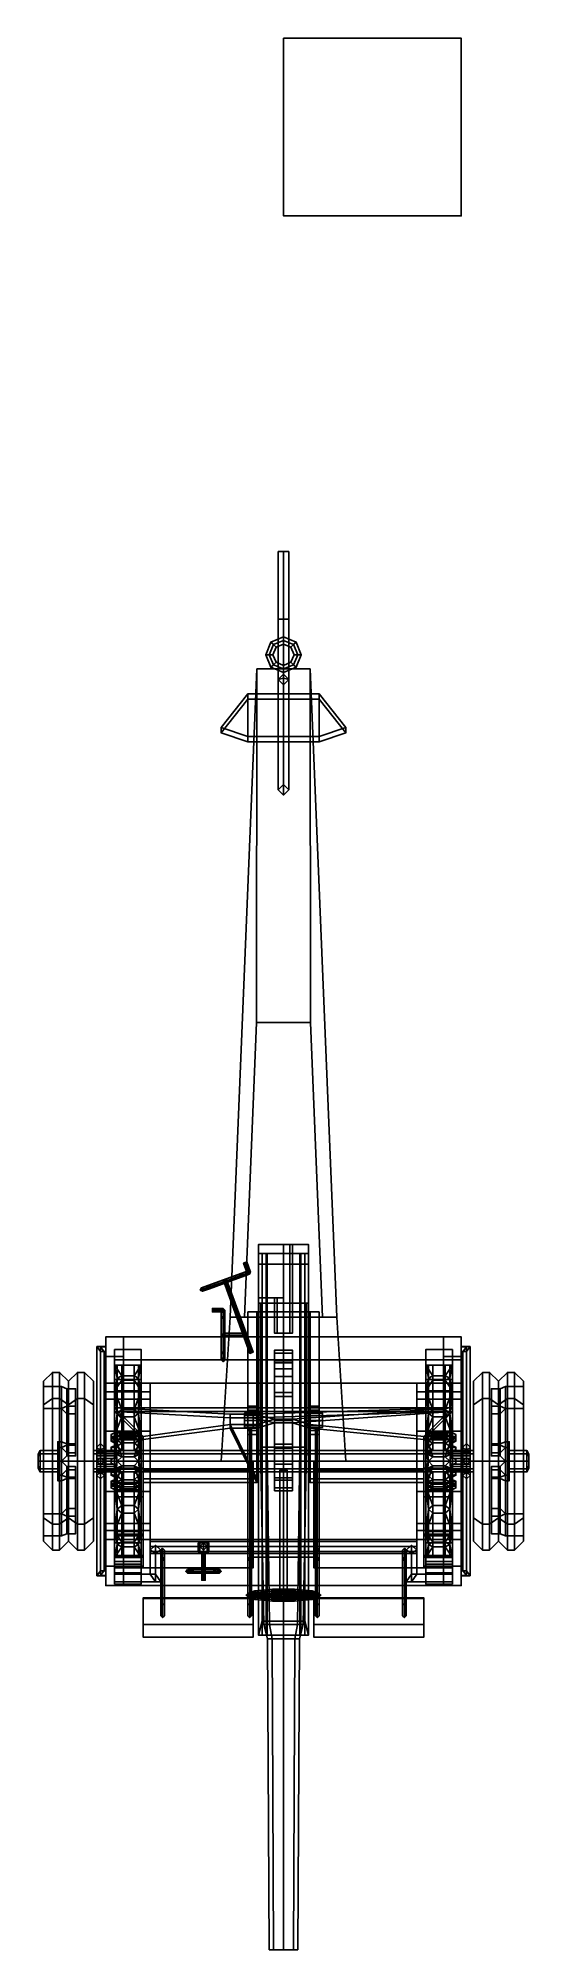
# Model space of a CAD drawing. Header units: millimetres. Extents: x -1.4 to 1.4, y -2.8 to 8.
import ezdxf

# ---------------------------------------------------------------- set-up
doc = ezdxf.new("R2010")
doc.units = ezdxf.units.MM
for name, color, linetype in [('gun', 1, 'Continuous'), ('sleeve', 5, 'Continuous'), ('trailer', 3, 'Continuous'), ('turret', 2, 'Continuous'), ('wheels', 2, 'Continuous'), ('wheels2', 2, 'Continuous')]:
    doc.layers.add(name, color=color, linetype=linetype)

msp = doc.modelspace()

# ---------------------------------------------------------------- linework, layer by layer
for points in [[(1, 8.01, 1), (1, 8.01), (0, 8.01), (0, 8.01, 1)], [(1, 8.01), (1, 7.01), (0, 7.01), (0, 8.01)], [(0, 8.01), (0, 7.01), (0, 7.01, 1), (0, 8.01, 1)], [(0, 8.01, 1), (0, 7.01, 1), (1, 7.01, 1), (1, 8.01, 1)], [(1, 7.01, 1), (1, 7.01), (1, 8.01), (1, 8.01, 1)], [(0, 7.01, 1), (0, 7.01), (1, 7.01), (1, 7.01, 1)], [(0, 4.74, 0.64), (-0.03, 4.74, 0.67), (-0.03, 5.12, 0.74), (0, 5.12, 0.71)], [(-0.03, 4.74, 0.67), (0, 4.74, 0.7), (0, 5.12, 0.77), (-0.03, 5.12, 0.74)], [(0.03, 5.12, 0.74), (0, 5.12, 0.71), (-0.03, 5.12, 0.74), (0, 5.12, 0.77)], [(0.03, 4.74, 0.67), (0, 4.74, 0.64), (0, 5.12, 0.71), (0.03, 5.12, 0.74)], [(0, 4.74, 0.7), (0.03, 4.74, 0.67), (0.03, 5.12, 0.74), (0, 5.12, 0.77)], [(0, 4.43, 0.38), (-0.03, 4.4, 0.38), (-0.03, 4.74, 0.67), (0, 4.74, 0.64)], [(-0.03, 4.4, 0.38), (0, 4.407, 0.412), (0, 4.74, 0.7), (-0.03, 4.74, 0.67)], [(0.03, 4.4, 0.38), (0, 4.43, 0.38), (0, 4.74, 0.64), (0.03, 4.74, 0.67)], [(0, 4.407, 0.412), (0.03, 4.4, 0.38), (0.03, 4.74, 0.67), (0, 4.74, 0.7)], [(-0.071, 4.611, 0.17), (-0.057, 4.597, 0.19), (0, 4.62, 0.19), (0, 4.64, 0.17)], [(-0.057, 4.597, 0.15), (-0.071, 4.611, 0.17), (0, 4.64, 0.17), (0, 4.62, 0.15)], [(0, 4.64, 0.17), (0, 4.62, 0.19), (0.057, 4.597, 0.19), (0.071, 4.611, 0.17)], [(0, 4.62, 0.15), (0, 4.64, 0.17), (0.071, 4.611, 0.17), (0.057, 4.597, 0.15)], [(-0.1, 4.54, 0.17), (-0.08, 4.54, 0.19), (-0.057, 4.597, 0.19), (-0.071, 4.611, 0.17)], [(-0.08, 4.54, 0.15), (-0.1, 4.54, 0.17), (-0.071, 4.611, 0.17), (-0.057, 4.597, 0.15)], [(-0.071, 4.469, 0.17), (-0.057, 4.483, 0.19), (-0.08, 4.54, 0.19), (-0.1, 4.54, 0.17)], [(-0.057, 4.483, 0.15), (-0.071, 4.469, 0.17), (-0.1, 4.54, 0.17), (-0.08, 4.54, 0.15)], [(-0.08, 4.54, 0.19), (-0.06, 4.54, 0.17), (-0.042, 4.582, 0.17), (-0.057, 4.597, 0.19)], [(-0.06, 4.54, 0.17), (-0.08, 4.54, 0.15), (-0.057, 4.597, 0.15), (-0.042, 4.582, 0.17)], [(-0.057, 4.483, 0.19), (-0.042, 4.498, 0.17), (-0.06, 4.54, 0.17), (-0.08, 4.54, 0.19)], [(-0.042, 4.498, 0.17), (-0.057, 4.483, 0.15), (-0.08, 4.54, 0.15), (-0.06, 4.54, 0.17)], [(-0.057, 4.597, 0.19), (-0.042, 4.582, 0.17), (0, 4.6, 0.17), (0, 4.62, 0.19)], [(-0.042, 4.582, 0.17), (-0.057, 4.597, 0.15), (0, 4.62, 0.15), (0, 4.6, 0.17)], [(0, 4.62, 0.19), (0, 4.6, 0.17), (0.042, 4.582, 0.17), (0.057, 4.597, 0.19)], [(0, 4.6, 0.17), (0, 4.62, 0.15), (0.057, 4.597, 0.15), (0.042, 4.582, 0.17)], [(0.057, 4.597, 0.19), (0.042, 4.582, 0.17), (0.06, 4.54, 0.17), (0.08, 4.54, 0.19)], [(0.042, 4.582, 0.17), (0.057, 4.597, 0.15), (0.08, 4.54, 0.15), (0.06, 4.54, 0.17)], [(0.08, 4.54, 0.19), (0.06, 4.54, 0.17), (0.042, 4.498, 0.17), (0.057, 4.483, 0.19)], [(0.06, 4.54, 0.17), (0.08, 4.54, 0.15), (0.057, 4.483, 0.15), (0.042, 4.498, 0.17)], [(0.071, 4.611, 0.17), (0.057, 4.597, 0.19), (0.08, 4.54, 0.19), (0.1, 4.54, 0.17)], [(0.057, 4.597, 0.15), (0.071, 4.611, 0.17), (0.1, 4.54, 0.17), (0.08, 4.54, 0.15)], [(0.1, 4.54, 0.17), (0.08, 4.54, 0.19), (0.057, 4.483, 0.19), (0.071, 4.469, 0.17)], [(0.08, 4.54, 0.15), (0.1, 4.54, 0.17), (0.071, 4.469, 0.17), (0.057, 4.483, 0.15)], [(-0.3, 0.81, 0.48), (-0.15, 4.46, 0.08), (-0.152, 2.47, 0.298), (-0.22, 0.81, 0.48)], [(-0.22, 0.81, 0.75), (-0.152, 2.47, 0.504), (-0.15, 4.46, 0.21), (-0.3, 0.81, 0.75)], [(-0.15, 4.46, 0.21), (-0.15, 4.46, 0.08), (-0.3, 0.81, 0.48), (-0.3, 0.81, 0.75)], [(0.152, 2.47, 0.504), (0.15, 4.46, 0.21), (-0.15, 4.46, 0.21), (-0.152, 2.47, 0.504)], [(0.15, 4.46, 0.08), (0.152, 2.47, 0.298), (-0.152, 2.47, 0.298), (-0.15, 4.46, 0.08)], [(0.15, 4.46, 0.21), (0.15, 4.46, 0.08), (-0.15, 4.46, 0.08), (-0.15, 4.46, 0.21)], [(0, 4.44, 0.17), (0, 4.46, 0.19), (-0.057, 4.483, 0.19), (-0.071, 4.469, 0.17)], [(0, 4.46, 0.15), (0, 4.44, 0.17), (-0.071, 4.469, 0.17), (-0.057, 4.483, 0.15)], [(0, 4.46, 0.19), (0, 4.48, 0.17), (-0.042, 4.498, 0.17), (-0.057, 4.483, 0.19)], [(0, 4.48, 0.17), (0, 4.46, 0.15), (-0.057, 4.483, 0.15), (-0.042, 4.498, 0.17)], [(0, 4.43, 0.21), (-0.03, 4.4, 0.21), (-0.03, 4.4, 0.38), (0, 4.43, 0.38)], [(0.057, 4.483, 0.19), (0.042, 4.498, 0.17), (0, 4.48, 0.17), (0, 4.46, 0.19)], [(0.042, 4.498, 0.17), (0.057, 4.483, 0.15), (0, 4.46, 0.15), (0, 4.48, 0.17)], [(0.071, 4.469, 0.17), (0.057, 4.483, 0.19), (0, 4.46, 0.19), (0, 4.44, 0.17)], [(0.057, 4.483, 0.15), (0.071, 4.469, 0.17), (0, 4.44, 0.17), (0, 4.46, 0.15)], [(0.03, 4.4, 0.21), (0, 4.43, 0.21), (0, 4.43, 0.38), (0.03, 4.4, 0.38)], [(0.3, 0.81, 0.75), (0.15, 4.46, 0.21), (0.152, 2.47, 0.504), (0.22, 0.81, 0.75)], [(0.3, 0.81, 0.48), (0.15, 4.46, 0.08), (0.15, 4.46, 0.21), (0.3, 0.81, 0.75)], [(0.22, 0.81, 0.48), (0.152, 2.47, 0.298), (0.15, 4.46, 0.08), (0.3, 0.81, 0.48)], [(-0.2, 4.32, -0.25), (-0.2, 4.29, -0.25), (-0.35, 4.1, 0.12), (-0.35, 4.13, 0.12)], [(-0.2, 4.08, 0.12), (-0.2, 4.32, -0.25), (-0.2, 4.32, -0.25), (-0.35, 4.13, 0.12)], [(0.2, 4.08, 0.12), (0.2, 4.32, -0.25), (-0.2, 4.32, -0.25), (-0.2, 4.08, 0.12)], [(0.2, 4.32, -0.25), (0.2, 4.29, -0.25), (-0.2, 4.29, -0.25), (-0.2, 4.32, -0.25)], [(0, 4.407, 0.412), (-0.03, 4.4, 0.38), (-0.03, 4.32, 0.5), (0, 4.32, 0.53)], [(-0.03, 4.4, 0.21), (0, 4.37, 0.21), (0, 4.37, 0.38), (-0.03, 4.4, 0.38)], [(-0.03, 4.4, 0.38), (0, 4.37, 0.38), (0, 4.32, 0.47), (-0.03, 4.32, 0.5)], [(0, 3.81, 0.32), (-0.03, 3.78, 0.34), (-0.03, 4.32, 0.5), (0, 4.32, 0.47)], [(-0.03, 3.78, 0.34), (0, 3.75, 0.36), (0, 4.32, 0.53), (-0.03, 4.32, 0.5)], [(0.03, 4.4, 0.38), (0, 4.407, 0.412), (0, 4.32, 0.53), (0.03, 4.32, 0.5)], [(0, 4.37, 0.21), (0.03, 4.4, 0.21), (0.03, 4.4, 0.38), (0, 4.37, 0.38)], [(0, 4.37, 0.38), (0.03, 4.4, 0.38), (0.03, 4.32, 0.5), (0, 4.32, 0.47)], [(0.03, 3.78, 0.34), (0, 3.81, 0.32), (0, 4.32, 0.47), (0.03, 4.32, 0.5)], [(0, 3.75, 0.36), (0.03, 3.78, 0.34), (0.03, 4.32, 0.5), (0, 4.32, 0.53)], [(0.35, 4.13, 0.12), (0.2, 4.32, -0.25), (0.2, 4.32, -0.25), (0.2, 4.08, 0.12)], [(0.35, 4.1, 0.12), (0.2, 4.29, -0.25), (0.2, 4.32, -0.25), (0.35, 4.13, 0.12)], [(-0.35, 4.1, 0.12), (-0.2, 4.29, -0.25), (-0.2, 4.29, -0.25), (-0.2, 4.05, 0.12)], [(-0.2, 4.05, 0.12), (-0.2, 4.29, -0.25), (0.2, 4.29, -0.25), (0.2, 4.05, 0.12)], [(0.2, 4.05, 0.12), (0.2, 4.29, -0.25), (0.2, 4.29, -0.25), (0.35, 4.1, 0.12)], [(-0.35, 4.13, 0.12), (-0.35, 4.1, 0.12), (-0.2, 4.05, 0.12), (-0.2, 4.08, 0.12)], [(0.2, 4.08, 0.12), (0.2, 4.05, 0.12), (0.35, 4.1, 0.12), (0.35, 4.13, 0.12)], [(-0.2, 4.08, 0.12), (-0.2, 4.05, 0.12), (0.2, 4.05, 0.12), (0.2, 4.08, 0.12)], [(0, 3.81, 0.3), (-0.03, 3.78, 0.31), (-0.03, 3.78, 0.34), (0, 3.81, 0.32)], [(-0.03, 3.78, 0.31), (0, 3.75, 0.31), (0, 3.75, 0.36), (-0.03, 3.78, 0.34)], [(0.03, 3.78, 0.31), (0, 3.81, 0.3), (0, 3.81, 0.32), (0.03, 3.78, 0.34)], [(0, 3.75, 0.31), (0.03, 3.78, 0.31), (0.03, 3.78, 0.34), (0, 3.75, 0.36)], [(-0.22, 0.81, 0.48), (-0.152, 2.47, 0.298), (-0.152, 2.47, 0.504), (-0.22, 0.81, 0.75)], [(0.152, 2.47, 0.298), (0.152, 2.47, 0.504), (-0.148, 2.47, 0.504), (-0.152, 2.47, 0.298)], [(0.152, 2.47, 0.504), (0.152, 2.47, 0.298), (0.22, 0.81, 0.48), (0.22, 0.81, 0.75)], [(-0.3, 0.81, 0.48), (-0.35, 0, 0.48), (-0.35, 0, 0.75), (-0.3, 0.81, 0.75)], [(0.3, 0.81, 0.48), (0.35, 0, 0.48), (-0.35, 0, 0.48), (-0.3, 0.81, 0.48)], [(-0.3, 0.81, 0.75), (-0.35, 0, 0.75), (0.35, 0, 0.75), (0.3, 0.81, 0.75)], [(0.22, 0.81, 0.75), (0.22, 0.81, 0.48), (-0.22, 0.81, 0.48), (-0.22, 0.81, 0.75)], [(0.35, 0, 0.75), (0.35, 0, 0.48), (0.3, 0.81, 0.48), (0.3, 0.81, 0.75)], [(0.95, 0.57, 1.9), (0.95, 0.3, 1.82), (-0.95, 0.3, 1.82), (-0.95, 0.57, 1.9)], [(-0.95, 0.57, 1.92), (-0.95, 0.28, 1.82), (0.95, 0.28, 1.82), (0.95, 0.57, 1.92)], [(-0.95, 0.3, 1.82), (-0.95, 0.28, 1.82), (-0.95, 0.57, 1.92), (-0.95, 0.57, 1.9)], [(-0.9, 0.57, 1.9), (-0.9, 0.57, 1.92), (1, 0.57, 1.92), (1, 0.57, 1.9)], [(0.95, 0.57, 1.92), (0.95, 0.28, 1.82), (0.95, 0.3, 1.82), (0.95, 0.57, 1.9)], [(-0.95, 0.14, 1.36), (-0.95, 0.123, 1.37), (-0.95, 0.28, 1.82), (-0.95, 0.3, 1.82)], [(0.95, 0.3, 1.82), (-0.17, 0.265, 1.72), (-0.3, 0.265, 1.72), (-0.95, 0.3, 1.82)], [(-0.3, 0.265, 1.72), (-0.3, 0.206, 1.55), (-0.79, 0.14, 1.36), (-0.95, 0.3, 1.82)], [(-0.79, 0.14, 1.36), (-0.79, 0.14, 1.36), (-0.95, 0.14, 1.36), (-0.95, 0.3, 1.82)], [(-0.95, 0.28, 1.82), (-0.3, 0.245, 1.72), (-0.17, 0.245, 1.72), (0.95, 0.28, 1.82)], [(-0.95, 0.28, 1.82), (-0.79, 0.123, 1.37), (-0.3, 0.186, 1.55), (-0.3, 0.245, 1.72)], [(-0.95, 0.28, 1.82), (-0.95, 0.123, 1.37), (-0.79, 0.123, 1.37)], [(-0.17, 0.245, 1.72), (-0.3, 0.245, 1.72), (-0.3, 0.265, 1.72), (-0.17, 0.265, 1.72)], [(-0.3, 0.245, 1.72), (-0.3, 0.186, 1.55), (-0.3, 0.206, 1.55), (-0.3, 0.265, 1.72)], [(0.95, 0.3, 1.82), (0.05, 0.237, 1.64), (-0.05, 0.237, 1.64), (-0.17, 0.265, 1.72)], [(-0.17, 0.245, 1.72), (-0.05, 0.217, 1.64), (0.05, 0.217, 1.64), (0.95, 0.28, 1.82)], [(-0.17, 0.186, 1.55), (-0.17, 0.245, 1.72), (-0.17, 0.265, 1.72), (-0.17, 0.206, 1.55)], [(-0.05, 0.237, 1.64), (-0.15, 0.206, 1.55), (-0.17, 0.206, 1.55), (-0.17, 0.265, 1.72)], [(-0.17, 0.245, 1.72), (-0.17, 0.186, 1.55), (-0.15, 0.186, 1.55), (-0.05, 0.217, 1.64)], [(-0.05, 0.217, 1.64), (-0.15, 0.186, 1.55), (-0.15, 0.206, 1.55), (-0.05, 0.237, 1.64)], [(0.05, 0.217, 1.64), (-0.05, 0.217, 1.64), (-0.05, 0.237, 1.64), (0.05, 0.237, 1.64)], [(0.95, 0.3, 1.82), (0.79, 0.14, 1.36), (0.15, 0.206, 1.55), (0.05, 0.237, 1.64)], [(0.05, 0.217, 1.64), (0.15, 0.186, 1.55), (0.79, 0.123, 1.37), (0.95, 0.28, 1.82)], [(0.15, 0.186, 1.55), (0.05, 0.217, 1.64), (0.05, 0.237, 1.64), (0.15, 0.206, 1.55)], [(0.95, 0.3, 1.82), (0.95, 0.14, 1.36), (0.79, 0.14, 1.36)], [(0.79, 0.123, 1.37), (0.79, 0.123, 1.37), (0.95, 0.123, 1.37), (0.95, 0.28, 1.82)], [(0.95, 0.28, 1.82), (0.95, 0.123, 1.37), (0.95, 0.14, 1.36), (0.95, 0.3, 1.82)], [(-0.79, 0.14, 1.36), (-0.79, 0.12, 1.36), (-0.95, 0.12, 1.36), (-0.95, 0.14, 1.36)], [(-0.95, 0.14, 1.36), (-0.95, -0.04, 1.36), (-0.95, -0.04, 1.37), (-0.95, 0.123, 1.37)], [(-0.95, 0.123, 1.37), (-0.95, -0.04, 1.37), (-0.79, -0.04, 1.37), (-0.79, 0.123, 1.37)], [(-0.79, 0.12, 1.36), (-0.79, -0.04, 1.36), (-0.95, -0.04, 1.36), (-0.95, 0.12, 1.36)], [(-0.3, 0.206, 1.55), (-0.15, -0.1, 0.67), (-0.79, -0.1, 0.67), (-0.79, 0.14, 1.36)], [(-0.79, 0.123, 1.37), (-0.79, -0.12, 0.67), (-0.15, -0.12, 0.67), (-0.3, 0.186, 1.55)], [(-0.79, -0.1, 0.67), (-0.79, -0.12, 0.67), (-0.79, 0.12, 1.36), (-0.79, 0.14, 1.36)], [(-0.79, -0.04, 1.37), (-0.79, -0.04, 1.36), (-0.79, 0.12, 1.36), (-0.79, 0.123, 1.37)], [(-0.3, 0.186, 1.55), (-0.17, 0.186, 1.55), (-0.17, 0.206, 1.55), (-0.3, 0.206, 1.55)], [(-0.15, 0.206, 1.55), (-0.15, -0.1, 0.67), (-0.15, -0.1, 0.67), (-0.3, 0.206, 1.55)], [(-0.3, 0.186, 1.55), (-0.15, -0.12, 0.67), (-0.15, -0.12, 0.67), (-0.15, 0.186, 1.55)], [(-0.19, 0.18, 1.52), (-0.2, 0.18, 1.51), (-0.2, -0.55, 1.03), (-0.19, -0.56, 1.03)], [(-0.2, 0.18, 1.51), (-0.2, 0.15, 1.44), (-0.2, -0.51, 1.01), (-0.2, -0.55, 1.03)], [(-0.2, 0.15, 1.44), (-0.19, 0.15, 1.43), (-0.19, -0.49, 1.01), (-0.2, -0.51, 1.01)], [(-0.18, 0.18, 1.51), (-0.19, 0.18, 1.52), (-0.19, -0.56, 1.03), (-0.18, -0.55, 1.03)], [(-0.19, 0.15, 1.43), (-0.18, 0.15, 1.44), (-0.18, -0.51, 1.01), (-0.19, -0.49, 1.01)], [(-0.18, 0.15, 1.44), (-0.18, 0.18, 1.51), (-0.18, -0.55, 1.03), (-0.18, -0.51, 1.01)], [(-0.15, 0.186, 1.55), (-0.15, -0.12, 0.67), (-0.15, -0.1, 0.67), (-0.15, 0.206, 1.55)], [(0.79, 0.14, 1.36), (0.79, -0.1, 0.67), (0.15, -0.1, 0.67), (0.15, 0.206, 1.55)], [(0.15, -0.1, 0.67), (0.15, -0.12, 0.67), (0.15, 0.186, 1.55), (0.15, 0.206, 1.55)], [(0.15, 0.186, 1.55), (0.15, -0.12, 0.67), (0.79, -0.12, 0.67), (0.79, 0.123, 1.37)], [(0.19, 0.18, 1.52), (0.18, 0.18, 1.51), (0.18, -0.55, 1.03), (0.19, -0.56, 1.03)], [(0.18, 0.18, 1.51), (0.18, 0.15, 1.44), (0.18, -0.51, 1.01), (0.18, -0.55, 1.03)], [(0.18, 0.15, 1.44), (0.19, 0.15, 1.43), (0.19, -0.49, 1.01), (0.18, -0.51, 1.01)], [(0.2, 0.18, 1.51), (0.19, 0.18, 1.52), (0.19, -0.56, 1.03), (0.2, -0.55, 1.03)], [(0.19, 0.15, 1.43), (0.2, 0.15, 1.44), (0.2, -0.51, 1.01), (0.19, -0.49, 1.01)], [(0.2, 0.15, 1.44), (0.2, 0.18, 1.51), (0.2, -0.55, 1.03), (0.2, -0.51, 1.01)], [(0.79, 0.12, 1.36), (0.79, -0.12, 0.67), (0.79, -0.1, 0.67), (0.79, 0.14, 1.36)], [(0.95, 0.14, 1.36), (0.95, 0.12, 1.36), (0.79, 0.12, 1.36), (0.79, 0.14, 1.36)], [(0.79, 0.12, 1.36), (0.79, -0.04, 1.36), (0.79, -0.04, 1.37), (0.79, 0.123, 1.37)], [(0.79, 0.123, 1.37), (0.79, -0.04, 1.37), (0.95, -0.04, 1.37), (0.95, 0.123, 1.37)], [(0.95, 0.12, 1.36), (0.95, -0.04, 1.36), (0.79, -0.04, 1.36), (0.79, 0.12, 1.36)], [(0.95, -0.04, 1.37), (0.95, -0.04, 1.36), (0.95, 0.14, 1.36), (0.95, 0.123, 1.37)], [(0.8, 0.042, 0.662), (0.8, 0.06, 0.62), (-0.8, 0.06, 0.62), (-0.8, 0.042, 0.662)], [(0.8, 0.06, 0.62), (0.8, 0.042, 0.578), (-0.8, 0.042, 0.578), (-0.8, 0.06, 0.62)], [(0.8, 0, 0.68), (0.8, 0.042, 0.662), (-0.8, 0.042, 0.662), (-0.8, 0, 0.68)], [(0.8, 0.042, 0.578), (0.8, 0, 0.56), (-0.8, 0, 0.56), (-0.8, 0.042, 0.578)], [(0.8, 0, 0.56), (0.8, -0.042, 0.578), (-0.8, -0.042, 0.578), (-0.8, 0, 0.56)], [(-0.35, 0, 0.75), (-0.35, 0, 0.48), (0.35, 0, 0.48), (0.35, 0, 0.75)], [(-0.17, 0, 0.65), (-0.17, -0.54, 0.65), (-0.17, -0.54, 0.75), (-0.17, 0, 0.75)], [(0.17, 0, 0.65), (0.17, -0.54, 0.65), (-0.17, -0.54, 0.65), (-0.17, 0, 0.65)], [(-0.17, 0, 0.75), (-0.17, -0.54, 0.75), (0.17, -0.54, 0.75), (0.17, 0, 0.75)], [(0.17, -0.54, 0.75), (0.17, -0.54, 0.65), (0.17, 0, 0.65), (0.17, 0, 0.75)], [(-0.95, -0.04, 1.36), (-0.95, -0.2, 1.32), (-0.95, -0.2, 1.33), (-0.95, -0.04, 1.37)], [(-0.79, -0.04, 1.36), (-0.79, -0.2, 1.32), (-0.95, -0.2, 1.32), (-0.95, -0.04, 1.36)], [(-0.95, -0.04, 1.37), (-0.95, -0.2, 1.33), (-0.79, -0.2, 1.33), (-0.79, -0.04, 1.37)], [(0.8, -0.042, 0.662), (0.8, 0, 0.68), (-0.8, 0, 0.68), (-0.8, -0.042, 0.662)], [(0.8, -0.06, 0.62), (0.8, -0.042, 0.662), (-0.8, -0.042, 0.662), (-0.8, -0.06, 0.62)], [(0.8, -0.042, 0.578), (0.8, -0.06, 0.62), (-0.8, -0.06, 0.62), (-0.8, -0.042, 0.578)], [(-0.79, -0.2, 1.33), (-0.79, -0.2, 1.32), (-0.79, -0.04, 1.36), (-0.79, -0.04, 1.37)], [(-0.79, -0.049, 0.873), (-0.79, -0.6, 1.05), (-0.17, -0.6, 1.05), (-0.17, -0.049, 0.873)], [(-0.79, -0.053, 0.864), (-0.79, -0.6, 1.04), (-0.79, -0.6, 1.05), (-0.79, -0.049, 0.873)], [(-0.17, -0.053, 0.864), (-0.17, -0.6, 1.04), (-0.79, -0.6, 1.04), (-0.79, -0.053, 0.864)], [(-0.15, -0.1, 0.67), (-0.15, -0.12, 0.67), (-0.79, -0.12, 0.67), (-0.79, -0.1, 0.67)], [(-0.17, -0.6, 1.05), (-0.17, -0.6, 1.04), (-0.17, -0.053, 0.864), (-0.17, -0.049, 0.873)], [(0.79, -0.1, 0.67), (0.79, -0.12, 0.67), (0.15, -0.12, 0.67), (0.15, -0.1, 0.67)], [(0.17, -0.053, 0.864), (0.17, -0.6, 1.04), (0.17, -0.6, 1.05), (0.17, -0.049, 0.873)], [(0.17, -0.049, 0.873), (0.17, -0.6, 1.05), (0.79, -0.6, 1.05), (0.79, -0.049, 0.873)], [(0.79, -0.053, 0.864), (0.79, -0.6, 1.04), (0.17, -0.6, 1.04), (0.17, -0.053, 0.864)], [(0.79, -0.04, 1.37), (0.79, -0.2, 1.33), (0.95, -0.2, 1.33), (0.95, -0.04, 1.37)], [(0.79, -0.04, 1.36), (0.79, -0.2, 1.32), (0.79, -0.2, 1.33), (0.79, -0.04, 1.37)], [(0.95, -0.04, 1.36), (0.95, -0.2, 1.32), (0.79, -0.2, 1.32), (0.79, -0.04, 1.36)], [(0.79, -0.6, 1.05), (0.79, -0.6, 1.04), (0.79, -0.053, 0.864), (0.79, -0.049, 0.873)], [(0.95, -0.2, 1.33), (0.95, -0.2, 1.32), (0.95, -0.04, 1.36), (0.95, -0.04, 1.37)], [(-0.95, -0.2, 1.32), (-0.95, -0.41, 1.22), (-0.95, -0.42, 1.23), (-0.95, -0.2, 1.33)], [(-0.95, -0.2, 1.33), (-0.95, -0.42, 1.23), (-0.79, -0.42, 1.23), (-0.79, -0.2, 1.33)], [(-0.79, -0.2, 1.32), (-0.79, -0.41, 1.22), (-0.95, -0.41, 1.22), (-0.95, -0.2, 1.32)], [(-0.79, -0.42, 1.23), (-0.79, -0.41, 1.22), (-0.79, -0.2, 1.32), (-0.79, -0.2, 1.33)], [(0.79, -0.2, 1.32), (0.79, -0.41, 1.22), (0.79, -0.42, 1.23), (0.79, -0.2, 1.33)], [(0.95, -0.2, 1.32), (0.95, -0.41, 1.22), (0.79, -0.41, 1.22), (0.79, -0.2, 1.32)], [(0.79, -0.2, 1.33), (0.79, -0.42, 1.23), (0.95, -0.42, 1.23), (0.95, -0.2, 1.33)], [(0.95, -0.42, 1.23), (0.95, -0.41, 1.22), (0.95, -0.2, 1.32), (0.95, -0.2, 1.33)], [(-0.79, -0.41, 1.22), (-0.79, -0.53, 1.12), (-0.95, -0.53, 1.12), (-0.95, -0.41, 1.22)], [(-0.95, -0.41, 1.22), (-0.95, -0.53, 1.12), (-0.95, -0.54, 1.12), (-0.95, -0.42, 1.23)], [(-0.95, -0.42, 1.23), (-0.95, -0.54, 1.12), (-0.79, -0.54, 1.12), (-0.79, -0.42, 1.23)], [(-0.79, -0.54, 1.12), (-0.79, -0.53, 1.12), (-0.79, -0.41, 1.22), (-0.79, -0.42, 1.23)], [(0.79, -0.41, 1.22), (0.79, -0.53, 1.12), (0.79, -0.54, 1.12), (0.79, -0.42, 1.23)], [(0.95, -0.41, 1.22), (0.95, -0.53, 1.12), (0.79, -0.53, 1.12), (0.79, -0.41, 1.22)], [(0.79, -0.42, 1.23), (0.79, -0.54, 1.12), (0.95, -0.54, 1.12), (0.95, -0.42, 1.23)], [(0.95, -0.54, 1.12), (0.95, -0.53, 1.12), (0.95, -0.41, 1.22), (0.95, -0.42, 1.23)], [(-0.79, -0.53, 1.12), (-0.79, -0.59, 1.05), (-0.95, -0.59, 1.05), (-0.95, -0.53, 1.12)], [(-0.95, -0.53, 1.12), (-0.95, -0.59, 1.05), (-0.95, -0.6, 1.05), (-0.95, -0.54, 1.12)], [(-0.79, -0.6, 1.05), (-0.79, -0.59, 1.05), (-0.79, -0.53, 1.12), (-0.79, -0.54, 1.12)], [(0.75, -0.452, 0.728), (0.75, -0.44, 0.7), (-0.75, -0.44, 0.7), (-0.75, -0.452, 0.728)], [(0.75, -0.44, 0.7), (0.75, -0.452, 0.672), (-0.75, -0.452, 0.672), (-0.75, -0.44, 0.7)], [(-0.75, -0.508, 0.728), (-0.75, -0.44, 0.7), (-0.75, -0.452, 0.672), (-0.75, -0.52, 0.7)], [(-0.75, -0.48, 0.74), (-0.75, -0.452, 0.728), (-0.75, -0.44, 0.7), (-0.75, -0.508, 0.728)], [(0.75, -0.48, 0.74), (0.75, -0.452, 0.728), (-0.75, -0.452, 0.728), (-0.75, -0.48, 0.74)], [(0.75, -0.452, 0.672), (0.75, -0.48, 0.66), (-0.75, -0.48, 0.66), (-0.75, -0.452, 0.672)], [(-0.75, -0.52, 0.7), (-0.75, -0.452, 0.672), (-0.75, -0.48, 0.66), (-0.75, -0.508, 0.672)], [(-0.72, -0.473, 0.735), (-0.75, -0.501, 0.721), (-0.75, -0.636, 0.856), (-0.72, -0.636, 0.898)], [(0.75, -0.508, 0.728), (0.75, -0.48, 0.74), (-0.75, -0.48, 0.74), (-0.75, -0.508, 0.728)], [(0.75, -0.48, 0.66), (0.75, -0.508, 0.672), (-0.75, -0.508, 0.672), (-0.75, -0.48, 0.66)], [(-0.75, -0.501, 0.721), (-0.72, -0.515, 0.693), (-0.72, -0.678, 0.856), (-0.75, -0.636, 0.856)], [(0.75, -0.508, 0.672), (0.75, -0.52, 0.7), (-0.75, -0.52, 0.7), (-0.75, -0.508, 0.672)], [(0.75, -0.52, 0.7), (0.75, -0.508, 0.728), (-0.75, -0.508, 0.728), (-0.75, -0.52, 0.7)], [(-0.69, -0.501, 0.721), (-0.72, -0.473, 0.735), (-0.72, -0.636, 0.898), (-0.69, -0.678, 0.898)], [(-0.72, -0.515, 0.693), (-0.69, -0.501, 0.721), (-0.69, -0.678, 0.898), (-0.72, -0.678, 0.856)], [(-0.68, -0.8, 0.71), (-0.69, -0.81, 0.71), (-0.69, -0.5, 1.01), (-0.68, -0.49, 1.01)], [(-0.69, -0.81, 0.71), (-0.69, -0.87, 0.73), (-0.69, -0.54, 1.03), (-0.69, -0.5, 1.01)], [(-0.67, -0.81, 0.71), (-0.68, -0.8, 0.71), (-0.68, -0.49, 1.01), (-0.67, -0.5, 1.01)], [(-0.67, -0.87, 0.73), (-0.67, -0.81, 0.71), (-0.67, -0.5, 1.01), (-0.67, -0.54, 1.03)], [(-0.471, -0.46, 0.871), (-0.48, -0.46, 0.85), (-0.48, -0.51, 0.85), (-0.471, -0.51, 0.871)], [(-0.48, -0.46, 0.85), (-0.471, -0.46, 0.829), (-0.471, -0.51, 0.829), (-0.48, -0.51, 0.85)], [(-0.429, -0.46, 0.829), (-0.48, -0.46, 0.85), (-0.471, -0.46, 0.871), (-0.42, -0.46, 0.85)], [(-0.45, -0.46, 0.82), (-0.471, -0.46, 0.829), (-0.48, -0.46, 0.85), (-0.429, -0.46, 0.829)], [(-0.45, -0.51, 0.88), (-0.471, -0.51, 0.871), (-0.48, -0.51, 0.85), (-0.429, -0.51, 0.871)], [(-0.429, -0.51, 0.871), (-0.48, -0.51, 0.85), (-0.471, -0.51, 0.829), (-0.42, -0.51, 0.85)], [(-0.45, -0.46, 0.88), (-0.471, -0.46, 0.871), (-0.471, -0.51, 0.871), (-0.45, -0.51, 0.88)], [(-0.471, -0.46, 0.829), (-0.45, -0.46, 0.82), (-0.45, -0.51, 0.82), (-0.471, -0.51, 0.829)], [(-0.42, -0.46, 0.85), (-0.471, -0.46, 0.871), (-0.45, -0.46, 0.88), (-0.429, -0.46, 0.871)], [(-0.42, -0.51, 0.85), (-0.471, -0.51, 0.829), (-0.45, -0.51, 0.82), (-0.429, -0.51, 0.829)], [(-0.45, -0.46, 0.73), (-0.47, -0.48, 0.74), (-0.47, -0.48, 0.83), (-0.45, -0.46, 0.83)], [(-0.47, -0.48, 0.74), (-0.45, -0.5, 0.73), (-0.45, -0.5, 0.83), (-0.47, -0.48, 0.83)], [(-0.45, -0.51, 0.86), (-0.46, -0.51, 0.85), (-0.46, -0.62, 0.85), (-0.45, -0.62, 0.86)], [(-0.46, -0.51, 0.85), (-0.45, -0.51, 0.84), (-0.45, -0.62, 0.84), (-0.46, -0.62, 0.85)], [(-0.429, -0.46, 0.871), (-0.45, -0.46, 0.88), (-0.45, -0.51, 0.88), (-0.429, -0.51, 0.871)], [(-0.45, -0.46, 0.82), (-0.429, -0.46, 0.829), (-0.429, -0.51, 0.829), (-0.45, -0.51, 0.82)], [(-0.43, -0.48, 0.74), (-0.45, -0.46, 0.73), (-0.45, -0.46, 0.83), (-0.43, -0.48, 0.83)], [(-0.45, -0.5, 0.73), (-0.43, -0.48, 0.74), (-0.43, -0.48, 0.83), (-0.45, -0.5, 0.83)], [(-0.44, -0.51, 0.85), (-0.45, -0.51, 0.86), (-0.45, -0.62, 0.86), (-0.44, -0.62, 0.85)], [(-0.45, -0.51, 0.84), (-0.44, -0.51, 0.85), (-0.44, -0.62, 0.85), (-0.45, -0.62, 0.84)], [(-0.42, -0.46, 0.85), (-0.429, -0.46, 0.871), (-0.429, -0.51, 0.871), (-0.42, -0.51, 0.85)], [(-0.429, -0.46, 0.829), (-0.42, -0.46, 0.85), (-0.42, -0.51, 0.85), (-0.429, -0.51, 0.829)], [(-0.19, -0.8, 0.71), (-0.2, -0.81, 0.71), (-0.2, -0.5, 1.01), (-0.19, -0.49, 1.01)], [(-0.2, -0.81, 0.71), (-0.2, -0.87, 0.73), (-0.2, -0.54, 1.03), (-0.2, -0.5, 1.01)], [(-0.18, -0.81, 0.71), (-0.19, -0.8, 0.71), (-0.19, -0.49, 1.01), (-0.18, -0.5, 1.01)], [(-0.18, -0.87, 0.73), (-0.18, -0.81, 0.71), (-0.18, -0.5, 1.01), (-0.18, -0.54, 1.03)], [(0.19, -0.8, 0.71), (0.18, -0.81, 0.71), (0.18, -0.5, 1.01), (0.19, -0.49, 1.01)], [(0.18, -0.81, 0.71), (0.18, -0.87, 0.73), (0.18, -0.54, 1.03), (0.18, -0.5, 1.01)], [(0.2, -0.81, 0.71), (0.19, -0.8, 0.71), (0.19, -0.49, 1.01), (0.2, -0.5, 1.01)], [(0.2, -0.87, 0.73), (0.2, -0.81, 0.71), (0.2, -0.5, 1.01), (0.2, -0.54, 1.03)], [(0.68, -0.8, 0.71), (0.67, -0.81, 0.71), (0.67, -0.5, 1.01), (0.68, -0.49, 1.01)], [(0.67, -0.81, 0.71), (0.67, -0.87, 0.73), (0.67, -0.54, 1.03), (0.67, -0.5, 1.01)], [(0.69, -0.81, 0.71), (0.68, -0.8, 0.71), (0.68, -0.49, 1.01), (0.69, -0.5, 1.01)], [(0.72, -0.473, 0.735), (0.69, -0.501, 0.721), (0.69, -0.678, 0.898), (0.72, -0.636, 0.898)], [(0.69, -0.87, 0.73), (0.69, -0.81, 0.71), (0.69, -0.5, 1.01), (0.69, -0.54, 1.03)], [(0.69, -0.501, 0.721), (0.72, -0.515, 0.693), (0.72, -0.678, 0.856), (0.69, -0.678, 0.898)], [(0.75, -0.501, 0.721), (0.72, -0.473, 0.735), (0.72, -0.636, 0.898), (0.75, -0.636, 0.856)], [(0.72, -0.515, 0.693), (0.75, -0.501, 0.721), (0.75, -0.636, 0.856), (0.72, -0.678, 0.856)], [(0.75, -0.48, 0.74), (0.75, -0.452, 0.672), (0.75, -0.44, 0.7), (0.75, -0.452, 0.728)], [(0.75, -0.508, 0.728), (0.75, -0.48, 0.66), (0.75, -0.452, 0.672), (0.75, -0.48, 0.74)], [(0.75, -0.52, 0.7), (0.75, -0.508, 0.672), (0.75, -0.48, 0.66), (0.75, -0.508, 0.728)], [(0.79, -0.53, 1.12), (0.79, -0.59, 1.05), (0.79, -0.6, 1.05), (0.79, -0.54, 1.12)], [(0.95, -0.53, 1.12), (0.95, -0.59, 1.05), (0.79, -0.59, 1.05), (0.79, -0.53, 1.12)], [(0.95, -0.6, 1.05), (0.95, -0.59, 1.05), (0.95, -0.53, 1.12), (0.95, -0.54, 1.12)], [(-0.95, -0.54, 1.12), (-0.95, -0.6, 1.05), (-0.79, -0.6, 1.05), (-0.79, -0.54, 1.12)], [(-0.95, -0.692, 0.799), (-0.95, -0.579, 0.912), (-0.95, -0.565, 0.898), (-0.95, -0.678, 0.785)], [(-0.95, -0.678, 0.785), (-0.95, -0.565, 0.898), (-0.8, -0.565, 0.898), (-0.8, -0.678, 0.785)], [(-0.95, -0.565, 0.898), (-0.95, -0.579, 0.912), (-0.8, -0.579, 0.912), (-0.8, -0.565, 0.898)], [(-0.8, -0.692, 0.799), (-0.8, -0.579, 0.912), (-0.95, -0.579, 0.912), (-0.95, -0.692, 0.799)], [(-0.95, -0.6, 1.05), (-0.95, -0.59, 1.05), (-0.79, -0.59, 1.05), (-0.79, -0.6, 1.05)], [(-0.95, -0.678, 0.898), (-0.95, -0.636, 0.898), (-0.95, -0.636, 0.856), (-0.95, -0.678, 0.856)], [(-0.95, -0.636, 0.898), (-0.95, -0.678, 0.898), (-0.69, -0.678, 0.898), (-0.72, -0.636, 0.898)], [(-0.95, -0.636, 0.856), (-0.95, -0.636, 0.898), (-0.72, -0.636, 0.898), (-0.75, -0.636, 0.856)], [(-0.95, -0.678, 0.856), (-0.95, -0.636, 0.856), (-0.75, -0.636, 0.856), (-0.72, -0.678, 0.856)], [(-0.8, -0.565, 0.898), (-0.8, -0.579, 0.912), (-0.8, -0.692, 0.799), (-0.8, -0.678, 0.785)], [(-0.79, -0.6, 1.05), (-0.79, -0.6, 1.04), (-0.17, -0.6, 1.04), (-0.17, -0.6, 1.05)], [(-0.69, -0.87, 0.73), (-0.68, -0.88, 0.73), (-0.68, -0.56, 1.03), (-0.69, -0.54, 1.03)], [(-0.68, -0.88, 0.73), (-0.67, -0.87, 0.73), (-0.67, -0.54, 1.03), (-0.68, -0.56, 1.03)], [(-0.514, -0.61, 0.786), (-0.521, -0.62, 0.779), (-0.55, -0.62, 0.85), (-0.54, -0.61, 0.85)], [(-0.54, -0.61, 0.85), (-0.55, -0.62, 0.85), (-0.521, -0.62, 0.921), (-0.514, -0.61, 0.914)], [(-0.521, -0.62, 0.779), (-0.514, -0.63, 0.786), (-0.54, -0.63, 0.85), (-0.55, -0.62, 0.85)], [(-0.55, -0.62, 0.85), (-0.54, -0.63, 0.85), (-0.514, -0.63, 0.914), (-0.521, -0.62, 0.921)], [(-0.374, -0.62, 0.86), (-0.36, -0.61, 0.85), (-0.54, -0.61, 0.85), (-0.526, -0.62, 0.86)], [(-0.36, -0.61, 0.85), (-0.374, -0.62, 0.84), (-0.526, -0.62, 0.84), (-0.54, -0.61, 0.85)], [(-0.507, -0.62, 0.793), (-0.514, -0.61, 0.786), (-0.54, -0.61, 0.85), (-0.53, -0.62, 0.85)], [(-0.53, -0.62, 0.85), (-0.54, -0.61, 0.85), (-0.514, -0.61, 0.914), (-0.507, -0.62, 0.907)], [(-0.374, -0.62, 0.84), (-0.36, -0.63, 0.85), (-0.54, -0.63, 0.85), (-0.526, -0.62, 0.84)], [(-0.36, -0.63, 0.85), (-0.374, -0.62, 0.86), (-0.526, -0.62, 0.86), (-0.54, -0.63, 0.85)], [(-0.514, -0.63, 0.786), (-0.507, -0.62, 0.793), (-0.53, -0.62, 0.85), (-0.54, -0.63, 0.85)], [(-0.54, -0.63, 0.85), (-0.53, -0.62, 0.85), (-0.507, -0.62, 0.907), (-0.514, -0.63, 0.914)], [(-0.45, -0.61, 0.76), (-0.45, -0.62, 0.75), (-0.521, -0.62, 0.779), (-0.514, -0.61, 0.786)], [(-0.514, -0.61, 0.914), (-0.521, -0.62, 0.921), (-0.45, -0.62, 0.95), (-0.45, -0.61, 0.94)], [(-0.45, -0.62, 0.75), (-0.45, -0.63, 0.76), (-0.514, -0.63, 0.786), (-0.521, -0.62, 0.779)], [(-0.521, -0.62, 0.921), (-0.514, -0.63, 0.914), (-0.45, -0.63, 0.94), (-0.45, -0.62, 0.95)], [(-0.45, -0.62, 0.77), (-0.45, -0.61, 0.76), (-0.514, -0.61, 0.786), (-0.507, -0.62, 0.793)], [(-0.507, -0.62, 0.907), (-0.514, -0.61, 0.914), (-0.45, -0.61, 0.94), (-0.45, -0.62, 0.93)], [(-0.45, -0.63, 0.76), (-0.45, -0.62, 0.77), (-0.507, -0.62, 0.793), (-0.514, -0.63, 0.786)], [(-0.514, -0.63, 0.914), (-0.507, -0.62, 0.907), (-0.45, -0.62, 0.93), (-0.45, -0.63, 0.94)], [(-0.45, -0.61, 0.76), (-0.46, -0.62, 0.774), (-0.46, -0.62, 0.926), (-0.45, -0.61, 0.94)], [(-0.46, -0.62, 0.774), (-0.45, -0.63, 0.76), (-0.45, -0.63, 0.94), (-0.46, -0.62, 0.926)], [(-0.45, -0.62, 0.95), (-0.46, -0.62, 0.94), (-0.46, -0.67, 0.94), (-0.45, -0.67, 0.95)], [(-0.46, -0.62, 0.94), (-0.45, -0.62, 0.93), (-0.45, -0.67, 0.93), (-0.46, -0.67, 0.94)], [(-0.44, -0.62, 0.774), (-0.45, -0.61, 0.76), (-0.45, -0.61, 0.94), (-0.44, -0.62, 0.926)], [(-0.393, -0.62, 0.793), (-0.386, -0.61, 0.786), (-0.45, -0.61, 0.76), (-0.45, -0.62, 0.77)], [(-0.386, -0.61, 0.786), (-0.379, -0.62, 0.779), (-0.45, -0.62, 0.75), (-0.45, -0.61, 0.76)], [(-0.45, -0.62, 0.93), (-0.45, -0.61, 0.94), (-0.386, -0.61, 0.914), (-0.393, -0.62, 0.907)], [(-0.45, -0.61, 0.94), (-0.45, -0.62, 0.95), (-0.379, -0.62, 0.921), (-0.386, -0.61, 0.914)], [(-0.45, -0.63, 0.76), (-0.44, -0.62, 0.774), (-0.44, -0.62, 0.926), (-0.45, -0.63, 0.94)], [(-0.44, -0.62, 0.94), (-0.45, -0.62, 0.95), (-0.45, -0.67, 0.95), (-0.44, -0.67, 0.94)], [(-0.45, -0.62, 0.93), (-0.44, -0.62, 0.94), (-0.44, -0.67, 0.94), (-0.45, -0.67, 0.93)], [(-0.379, -0.62, 0.779), (-0.386, -0.63, 0.786), (-0.45, -0.63, 0.76), (-0.45, -0.62, 0.75)], [(-0.386, -0.63, 0.786), (-0.393, -0.62, 0.793), (-0.45, -0.62, 0.77), (-0.45, -0.63, 0.76)], [(-0.45, -0.62, 0.95), (-0.45, -0.63, 0.94), (-0.386, -0.63, 0.914), (-0.379, -0.62, 0.921)], [(-0.45, -0.63, 0.94), (-0.45, -0.62, 0.93), (-0.393, -0.62, 0.907), (-0.386, -0.63, 0.914)], [(-0.37, -0.62, 0.85), (-0.36, -0.61, 0.85), (-0.386, -0.61, 0.786), (-0.393, -0.62, 0.793)], [(-0.393, -0.62, 0.907), (-0.386, -0.61, 0.914), (-0.36, -0.61, 0.85), (-0.37, -0.62, 0.85)], [(-0.36, -0.63, 0.85), (-0.37, -0.62, 0.85), (-0.393, -0.62, 0.793), (-0.386, -0.63, 0.786)], [(-0.386, -0.63, 0.914), (-0.393, -0.62, 0.907), (-0.37, -0.62, 0.85), (-0.36, -0.63, 0.85)], [(-0.36, -0.61, 0.85), (-0.35, -0.62, 0.85), (-0.379, -0.62, 0.779), (-0.386, -0.61, 0.786)], [(-0.386, -0.61, 0.914), (-0.379, -0.62, 0.921), (-0.35, -0.62, 0.85), (-0.36, -0.61, 0.85)], [(-0.35, -0.62, 0.85), (-0.36, -0.63, 0.85), (-0.386, -0.63, 0.786), (-0.379, -0.62, 0.779)], [(-0.379, -0.62, 0.921), (-0.386, -0.63, 0.914), (-0.36, -0.63, 0.85), (-0.35, -0.62, 0.85)], [(-0.2, -0.87, 0.73), (-0.19, -0.88, 0.73), (-0.19, -0.56, 1.03), (-0.2, -0.54, 1.03)], [(-0.19, -0.88, 0.73), (-0.18, -0.87, 0.73), (-0.18, -0.54, 1.03), (-0.19, -0.56, 1.03)], [(-0.17, -0.54, 0.75), (-0.17, -0.54, 0.65), (0.17, -0.54, 0.65), (0.17, -0.54, 0.75)], [(0.17, -0.6, 1.05), (0.17, -0.6, 1.04), (0.79, -0.6, 1.04), (0.79, -0.6, 1.05)], [(0.18, -0.87, 0.73), (0.19, -0.88, 0.73), (0.19, -0.56, 1.03), (0.18, -0.54, 1.03)], [(0.19, -0.88, 0.73), (0.2, -0.87, 0.73), (0.2, -0.54, 1.03), (0.19, -0.56, 1.03)], [(0.67, -0.87, 0.73), (0.68, -0.88, 0.73), (0.68, -0.56, 1.03), (0.67, -0.54, 1.03)], [(0.68, -0.88, 0.73), (0.69, -0.87, 0.73), (0.69, -0.54, 1.03), (0.68, -0.56, 1.03)], [(0.95, -0.678, 0.898), (0.95, -0.636, 0.898), (0.72, -0.636, 0.898), (0.69, -0.678, 0.898)], [(0.95, -0.636, 0.898), (0.95, -0.636, 0.856), (0.75, -0.636, 0.856), (0.72, -0.636, 0.898)], [(0.95, -0.636, 0.856), (0.95, -0.678, 0.856), (0.72, -0.678, 0.856), (0.75, -0.636, 0.856)], [(0.79, -0.54, 1.12), (0.79, -0.6, 1.05), (0.95, -0.6, 1.05), (0.95, -0.54, 1.12)], [(0.79, -0.6, 1.05), (0.79, -0.59, 1.05), (0.95, -0.59, 1.05), (0.95, -0.6, 1.05)], [(0.8, -0.678, 0.785), (0.8, -0.692, 0.799), (0.8, -0.579, 0.912), (0.8, -0.565, 0.898)], [(0.95, -0.565, 0.898), (0.95, -0.678, 0.785), (0.8, -0.678, 0.785), (0.8, -0.565, 0.898)], [(0.8, -0.565, 0.898), (0.8, -0.579, 0.912), (0.95, -0.579, 0.912), (0.95, -0.565, 0.898)], [(0.8, -0.579, 0.912), (0.8, -0.692, 0.799), (0.95, -0.692, 0.799), (0.95, -0.579, 0.912)], [(0.95, -0.579, 0.912), (0.95, -0.692, 0.799), (0.95, -0.678, 0.785), (0.95, -0.565, 0.898)], [(0.95, -0.678, 0.898), (0.95, -0.678, 0.856), (0.95, -0.636, 0.856), (0.95, -0.636, 0.898)], [(-0.95, -0.678, 0.898), (-0.95, -0.678, 0.856), (-0.72, -0.678, 0.856), (-0.69, -0.678, 0.898)], [(-0.8, -0.678, 0.785), (-0.8, -0.692, 0.799), (-0.95, -0.692, 0.799), (-0.95, -0.678, 0.785)], [(-0.45, -0.67, 0.95), (-0.46, -0.67, 0.94), (-0.45, -0.67, 0.93), (-0.44, -0.67, 0.94)], [(0.95, -0.678, 0.856), (0.95, -0.678, 0.898), (0.69, -0.678, 0.898), (0.72, -0.678, 0.856)], [(0.95, -0.678, 0.785), (0.95, -0.692, 0.799), (0.8, -0.692, 0.799), (0.8, -0.678, 0.785)], [(-0.79, -0.773, 0.694), (-0.79, -0.92, 0.74), (-0.79, -0.92, 0.75), (-0.79, -0.769, 0.703)], [(-0.79, -0.769, 0.703), (-0.79, -0.92, 0.75), (-0.17, -0.92, 0.75), (-0.17, -0.769, 0.703)], [(-0.17, -0.769, 0.703), (-0.17, -0.773, 0.694), (-0.79, -0.773, 0.694), (-0.79, -0.769, 0.703)], [(-0.17, -0.773, 0.694), (-0.17, -0.92, 0.74), (-0.79, -0.92, 0.74), (-0.79, -0.773, 0.694)], [(-0.17, -0.92, 0.75), (-0.17, -0.92, 0.74), (-0.17, -0.773, 0.694), (-0.17, -0.769, 0.703)], [(0.17, -0.769, 0.703), (0.17, -0.92, 0.75), (0.79, -0.92, 0.75), (0.79, -0.769, 0.703)], [(0.79, -0.769, 0.703), (0.79, -0.773, 0.694), (0.17, -0.773, 0.694), (0.17, -0.769, 0.703)], [(0.17, -0.773, 0.694), (0.17, -0.92, 0.74), (0.17, -0.92, 0.75), (0.17, -0.769, 0.703)], [(0.79, -0.773, 0.694), (0.79, -0.92, 0.74), (0.17, -0.92, 0.74), (0.17, -0.773, 0.694)], [(0.79, -0.92, 0.75), (0.79, -0.92, 0.74), (0.79, -0.773, 0.694), (0.79, -0.769, 0.703)], [(-0.79, -0.92, 0.75), (-0.79, -0.99, 0.75), (-0.17, -0.99, 0.75), (-0.17, -0.92, 0.75)], [(-0.79, -0.92, 0.74), (-0.79, -0.99, 0.74), (-0.79, -0.99, 0.75), (-0.79, -0.92, 0.75)], [(-0.17, -0.92, 0.74), (-0.17, -0.99, 0.74), (-0.79, -0.99, 0.74), (-0.79, -0.92, 0.74)], [(-0.17, -0.99, 0.75), (-0.17, -0.99, 0.74), (-0.17, -0.92, 0.74), (-0.17, -0.92, 0.75)], [(0.79, -0.92, 0.74), (0.79, -0.99, 0.74), (0.17, -0.99, 0.74), (0.17, -0.92, 0.74)], [(0.17, -0.92, 0.75), (0.17, -0.99, 0.75), (0.79, -0.99, 0.75), (0.79, -0.92, 0.75)], [(0.17, -0.92, 0.74), (0.17, -0.99, 0.74), (0.17, -0.99, 0.75), (0.17, -0.92, 0.75)], [(0.79, -0.99, 0.75), (0.79, -0.99, 0.74), (0.79, -0.92, 0.74), (0.79, -0.92, 0.75)], [(-0.79, -0.99, 0.75), (-0.79, -0.99, 0.74), (-0.17, -0.99, 0.74), (-0.17, -0.99, 0.75)], [(0.17, -0.99, 0.75), (0.17, -0.99, 0.74), (0.79, -0.99, 0.74), (0.79, -0.99, 0.75)]]:
    msp.add_3dface(points)
at = {"layer": 'gun'}
for points in [[(-0.14, 1.22, 1.51), (-0.14, 0.92, 1.51), (-0.14, 0.89, 1.62), (-0.14, 1.11, 1.62)], [(0.14, 1.22, 1.38), (0.14, 0.89, 1.38), (-0.14, 0.89, 1.38), (-0.14, 1.22, 1.38)], [(0.14, 1.22, 1.55), (0, 1.22, 1.51), (-0.14, 1.22, 1.51), (-0.14, 1.22, 1.55)], [(-0.14, 1.22, 1.51), (-0.14, 1.22, 1.51), (-0.14, 1.11, 1.62), (-0.14, 1.22, 1.55)], [(-0.14, 1.22, 1.55), (-0.14, 1.11, 1.62), (0.14, 1.11, 1.62), (0.14, 1.22, 1.55)], [(-0.14, 1.22, 1.51), (0, 1.22, 1.51), (0, 0.92, 1.51), (-0.14, 0.92, 1.51)], [(0, 1.22, 1.41), (-0.14, 1.22, 1.41), (-0.14, 0.92, 1.41), (0, 0.92, 1.41)], [(0, 1.22, 1.41), (0.14, 1.22, 1.38), (-0.14, 1.22, 1.38), (-0.14, 1.22, 1.41)], [(-0.14, 1.22, 1.38), (-0.14, 0.89, 1.38), (-0.14, 0.92, 1.41), (-0.14, 1.22, 1.41)], [(0, 1.22, 1.51), (0.036, 1.22, 1.496), (0.036, 0.72, 1.496), (0, 0.72, 1.51)], [(0.036, 1.22, 1.424), (0, 1.22, 1.41), (0, 0.72, 1.41), (0.036, 0.72, 1.424)], [(0.036, 1.22, 1.424), (0.14, 1.22, 1.38), (0, 1.22, 1.41), (0.036, 1.22, 1.424)], [(0.14, 1.22, 1.55), (0.036, 1.22, 1.496), (0, 1.22, 1.51), (0.14, 1.22, 1.55)], [(0.036, 1.22, 1.496), (0.05, 1.22, 1.46), (0.05, 0.72, 1.46), (0.036, 0.72, 1.496)], [(0.05, 1.22, 1.46), (0.036, 1.22, 1.424), (0.036, 0.72, 1.424), (0.05, 0.72, 1.46)], [(0.05, 1.22, 1.46), (0.14, 1.22, 1.38), (0.036, 1.22, 1.424), (0.05, 1.22, 1.46)], [(0.14, 1.22, 1.55), (0.05, 1.22, 1.46), (0.036, 1.22, 1.496), (0.14, 1.22, 1.55)], [(0.14, 1.22, 1.55), (0.14, 1.22, 1.38), (0.05, 1.22, 1.46), (0.14, 1.22, 1.55)], [(0.14, 0.89, 1.62), (0.14, 0.89, 1.38), (0.14, 1.22, 1.38), (0.14, 1.11, 1.62)], [(0.14, 1.11, 1.62), (0.14, 1.22, 1.38), (0.14, 1.22, 1.38), (0.14, 1.22, 1.55)], [(-0.14, 1.11, 1.62), (-0.14, 0.89, 1.62), (0.14, 0.89, 1.62), (0.14, 1.11, 1.62)], [(-0.036, 0.92, 1.496), (-0.14, 0.92, 1.51), (-0.14, 0.92, 1.51), (0, 0.92, 1.51)], [(-0.05, 0.92, 1.46), (-0.14, 0.92, 1.51), (-0.14, 0.92, 1.51), (-0.036, 0.92, 1.496)], [(-0.14, 0.92, 1.41), (-0.14, 0.92, 1.51), (-0.14, 0.92, 1.51), (-0.05, 0.92, 1.46)], [(-0.14, 0.92, 1.41), (-0.05, 0.92, 1.46), (-0.05, 0.92, 1.46), (-0.036, 0.92, 1.424)], [(-0.14, 0.92, 1.41), (-0.036, 0.92, 1.424), (-0.036, 0.92, 1.424), (0, 0.92, 1.41)], [(-0.14, 0.92, 1.51), (-0.14, 0.92, 1.41), (-0.14, 0.89, 1.38), (-0.14, 0.89, 1.62)], [(-0.14, 0.89, 1.62), (-0.14, 0.89, 1.38), (0.14, 0.89, 1.38), (0.14, 0.89, 1.62)], [(-0.092, 0.89, 1.552), (-0.13, 0.89, 1.46), (-0.13, 0.08, 1.46), (-0.092, 0.08, 1.552)], [(-0.13, 0.89, 1.46), (-0.092, 0.89, 1.368), (-0.092, 0.08, 1.368), (-0.13, 0.08, 1.46)], [(0, 0.89, 1.59), (-0.092, 0.89, 1.552), (-0.092, 0.08, 1.552), (0, 0.08, 1.59)], [(-0.092, 0.89, 1.368), (0, 0.89, 1.33), (0, 0.08, 1.33), (-0.092, 0.08, 1.368)], [(-0.05, 0.92, 1.46), (-0.036, 0.92, 1.496), (-0.036, 0.72, 1.496), (-0.05, 0.72, 1.46)], [(-0.036, 0.92, 1.424), (-0.05, 0.92, 1.46), (-0.05, 0.72, 1.46), (-0.036, 0.72, 1.424)], [(-0.036, 0.92, 1.496), (0, 0.92, 1.51), (0, 0.72, 1.51), (-0.036, 0.72, 1.496)], [(0, 0.92, 1.41), (-0.036, 0.92, 1.424), (-0.036, 0.72, 1.424), (0, 0.72, 1.41)], [(0.092, 0.89, 1.552), (0, 0.89, 1.59), (0, 0.08, 1.59), (0.092, 0.08, 1.552)], [(0, 0.89, 1.33), (0.092, 0.89, 1.368), (0.092, 0.08, 1.368), (0, 0.08, 1.33)], [(0.13, 0.89, 1.46), (0.092, 0.89, 1.552), (0.092, 0.08, 1.552), (0.13, 0.08, 1.46)], [(0.092, 0.89, 1.368), (0.13, 0.89, 1.46), (0.13, 0.08, 1.46), (0.092, 0.08, 1.368)], [(-0.078, -0.92, 1.382), (-0.11, -0.92, 1.46), (-0.13, 0.08, 1.46), (-0.092, 0.08, 1.368)], [(-0.11, -0.92, 1.46), (-0.078, -0.92, 1.538), (-0.092, 0.08, 1.552), (-0.13, 0.08, 1.46)], [(0, -0.92, 1.35), (-0.078, -0.92, 1.382), (-0.092, 0.08, 1.368), (0, 0.08, 1.33)], [(-0.078, -0.92, 1.538), (0, -0.92, 1.57), (0, 0.08, 1.59), (-0.092, 0.08, 1.552)], [(0.078, -0.92, 1.382), (0, -0.92, 1.35), (0, 0.08, 1.33), (0.092, 0.08, 1.368)], [(0, -0.92, 1.57), (0.078, -0.92, 1.538), (0.092, 0.08, 1.552), (0, 0.08, 1.59)], [(0.11, -0.92, 1.46), (0.078, -0.92, 1.382), (0.092, 0.08, 1.368), (0.13, 0.08, 1.46)], [(0.078, -0.92, 1.538), (0.11, -0.92, 1.46), (0.13, 0.08, 1.46), (0.092, 0.08, 1.552)], [(-0.064, -1, 1.396), (-0.09, -1, 1.46), (-0.11, -0.92, 1.46), (-0.078, -0.92, 1.382)], [(-0.09, -1, 1.46), (-0.064, -1, 1.524), (-0.078, -0.92, 1.538), (-0.11, -0.92, 1.46)], [(0, -1, 1.37), (-0.064, -1, 1.396), (-0.078, -0.92, 1.382), (0, -0.92, 1.35)], [(-0.064, -1, 1.524), (0, -1, 1.55), (0, -0.92, 1.57), (-0.078, -0.92, 1.538)], [(0.064, -1, 1.396), (0, -1, 1.37), (0, -0.92, 1.35), (0.078, -0.92, 1.382)], [(0, -1, 1.55), (0.064, -1, 1.524), (0.078, -0.92, 1.538), (0, -0.92, 1.57)], [(0.09, -1, 1.46), (0.064, -1, 1.396), (0.078, -0.92, 1.382), (0.11, -0.92, 1.46)], [(0.064, -1, 1.524), (0.09, -1, 1.46), (0.11, -0.92, 1.46), (0.078, -0.92, 1.538)], [(-0.057, -2.75, 1.403), (-0.08, -2.75, 1.46), (-0.09, -1, 1.46), (-0.064, -1, 1.396)], [(-0.08, -2.75, 1.46), (-0.057, -2.75, 1.517), (-0.064, -1, 1.524), (-0.09, -1, 1.46)], [(0, -2.75, 1.38), (-0.057, -2.75, 1.403), (-0.064, -1, 1.396), (0, -1, 1.37)], [(-0.057, -2.75, 1.517), (0, -2.75, 1.54), (0, -1, 1.55), (-0.064, -1, 1.524)], [(0.057, -2.75, 1.403), (0, -2.75, 1.38), (0, -1, 1.37), (0.064, -1, 1.396)], [(0, -2.75, 1.54), (0.057, -2.75, 1.517), (0.064, -1, 1.524), (0, -1, 1.55)], [(0.08, -2.75, 1.46), (0.057, -2.75, 1.403), (0.064, -1, 1.396), (0.09, -1, 1.46)], [(0.057, -2.75, 1.517), (0.08, -2.75, 1.46), (0.09, -1, 1.46), (0.064, -1, 1.524)], [(-0.08, -2.75, 1.46), (0.057, -2.75, 1.517), (0, -2.75, 1.54), (-0.057, -2.75, 1.517)], [(-0.057, -2.75, 1.403), (0.08, -2.75, 1.46), (0.057, -2.75, 1.517), (-0.08, -2.75, 1.46)], [(0, -2.75, 1.38), (0.057, -2.75, 1.403), (0.08, -2.75, 1.46), (-0.057, -2.75, 1.403)]]:
    msp.add_3dface(points, dxfattribs=at)
at = {"layer": 'sleeve'}
for points in [[(-0.14, 1.17, 1.27), (-0.14, -0.98, 1.27), (-0.14, -0.98, 1.33), (-0.14, 1.17, 1.33)], [(0.14, 1.17, 1.33), (0.14, 1.17, 1.27), (-0.14, 1.17, 1.27), (-0.14, 1.17, 1.33)], [(-0.12, 1.17, 1.27), (-0.12, -0.9, 1.27), (-0.14, -0.98, 1.27), (-0.14, 1.17, 1.27)], [(-0.14, 1.17, 1.33), (-0.14, -0.98, 1.33), (-0.12, -0.98, 1.38), (-0.12, 1.17, 1.38)], [(-0.092, 1.17, 1.368), (0, 1.17, 1.33), (-0.14, 1.17, 1.33), (-0.092, 1.17, 1.368)], [(-0.097, 1.17, 1.38), (-0.092, 1.17, 1.368), (-0.14, 1.17, 1.33), (-0.12, 1.17, 1.38)], [(-0.12, 1.17, 1.13), (-0.12, -0.9, 1.13), (-0.12, -0.9, 1.27), (-0.12, 1.17, 1.27)], [(0.12, 1.17, 1.27), (0.12, 1.17, 1.13), (-0.12, 1.17, 1.13), (-0.12, 1.17, 1.27)], [(0.12, 1.17, 1.13), (0.12, -0.9, 1.13), (-0.12, -0.9, 1.13), (-0.12, 1.17, 1.13)], [(-0.12, 1.17, 1.38), (-0.12, -0.98, 1.38), (-0.097, -0.98, 1.38), (-0.097, 1.17, 1.38)], [(-0.092, 1.17, 1.368), (-0.097, 1.17, 1.38), (-0.097, -0.98, 1.38), (-0.092, -0.98, 1.368)], [(0, 1.17, 1.33), (-0.092, 1.17, 1.368), (-0.092, -0.98, 1.368), (0, -0.98, 1.33)], [(0.092, 1.17, 1.368), (0, 1.17, 1.33), (0, -0.98, 1.33), (0.092, -0.98, 1.368)], [(0.092, 1.17, 1.368), (0.14, 1.17, 1.33), (0, 1.17, 1.33), (0.092, 1.17, 1.368)], [(0.12, 1.17, 1.38), (0.14, 1.17, 1.33), (0.092, 1.17, 1.368), (0.097, 1.17, 1.38)], [(0.097, 1.17, 1.38), (0.092, 1.17, 1.368), (0.092, -0.98, 1.368), (0.097, -0.98, 1.38)], [(0.097, 1.17, 1.38), (0.097, -0.98, 1.38), (0.12, -0.98, 1.38), (0.12, 1.17, 1.38)], [(0.12, -0.9, 1.27), (0.12, -0.9, 1.13), (0.12, 1.17, 1.13), (0.12, 1.17, 1.27)], [(0.12, -0.98, 1.38), (0.14, -0.98, 1.33), (0.14, 1.17, 1.33), (0.12, 1.17, 1.38)], [(0.14, 1.17, 1.27), (0.14, -0.98, 1.27), (0.12, -0.9, 1.27), (0.12, 1.17, 1.27)], [(0.14, -0.98, 1.33), (0.14, -0.98, 1.27), (0.14, 1.17, 1.27), (0.14, 1.17, 1.33)], [(0.05, 0.626, 1.13), (0.05, 0.609, 1.043), (-0.05, 0.609, 1.043), (-0.05, 0.626, 1.13)], [(-0.05, 0.553, 1.066), (-0.05, 0.566, 1.13), (-0.05, 0.626, 1.13), (-0.05, 0.609, 1.043)], [(0.05, 0.609, 1.043), (0.05, 0.52, 0.91), (-0.05, 0.52, 0.91), (-0.05, 0.609, 1.043)], [(-0.05, 0.477, 0.953), (-0.05, 0.553, 1.066), (-0.05, 0.609, 1.043), (-0.05, 0.52, 0.91)], [(0.05, 0.553, 1.066), (0.05, 0.566, 1.13), (-0.05, 0.566, 1.13), (-0.05, 0.553, 1.066)], [(0.05, 0.477, 0.953), (0.05, 0.553, 1.066), (-0.05, 0.553, 1.066), (-0.05, 0.477, 0.953)], [(0.05, 0.566, 1.13), (0.05, 0.553, 1.066), (0.05, 0.609, 1.043), (0.05, 0.626, 1.13)], [(0.05, 0.553, 1.066), (0.05, 0.477, 0.953), (0.05, 0.52, 0.91), (0.05, 0.609, 1.043)], [(0.05, 0.52, 0.91), (0.05, 0.387, 0.821), (-0.05, 0.387, 0.821), (-0.05, 0.52, 0.91)], [(-0.05, 0.364, 0.877), (-0.05, 0.477, 0.953), (-0.05, 0.52, 0.91), (-0.05, 0.387, 0.821)], [(0.05, 0.364, 0.877), (0.05, 0.477, 0.953), (-0.05, 0.477, 0.953), (-0.05, 0.364, 0.877)], [(0.05, 0.477, 0.953), (0.05, 0.364, 0.877), (0.05, 0.387, 0.821), (0.05, 0.52, 0.91)], [(0.05, 0.387, 0.821), (0.05, 0.23, 0.79), (-0.05, 0.23, 0.79), (-0.05, 0.387, 0.821)], [(-0.05, 0.23, 0.85), (-0.05, 0.364, 0.877), (-0.05, 0.387, 0.821), (-0.05, 0.23, 0.79)], [(0.05, 0.23, 0.85), (0.05, 0.364, 0.877), (-0.05, 0.364, 0.877), (-0.05, 0.23, 0.85)], [(0.05, 0.364, 0.877), (0.05, 0.23, 0.85), (0.05, 0.23, 0.79), (0.05, 0.387, 0.821)], [(-0.12, 0.258, 1.228), (-0.12, 0.27, 1.2), (-0.22, 0.27, 1.2), (-0.22, 0.258, 1.228)], [(-0.12, 0.27, 1.2), (-0.12, 0.258, 1.172), (-0.22, 0.258, 1.172), (-0.22, 0.27, 1.2)], [(-0.22, 0.23, 1.24), (-0.22, 0.258, 1.228), (-0.22, 0.27, 1.2), (-0.22, 0.202, 1.228)], [(-0.22, 0.202, 1.228), (-0.22, 0.27, 1.2), (-0.22, 0.258, 1.172), (-0.22, 0.19, 1.2)], [(-0.12, 0.23, 1.24), (-0.12, 0.258, 1.228), (-0.22, 0.258, 1.228), (-0.22, 0.23, 1.24)], [(-0.12, 0.258, 1.172), (-0.12, 0.23, 1.16), (-0.22, 0.23, 1.16), (-0.22, 0.258, 1.172)], [(-0.22, 0.19, 1.2), (-0.22, 0.258, 1.172), (-0.22, 0.23, 1.16), (-0.22, 0.202, 1.172)], [(-0.12, 0.202, 1.228), (-0.12, 0.23, 1.24), (-0.22, 0.23, 1.24), (-0.22, 0.202, 1.228)], [(-0.12, 0.23, 1.16), (-0.12, 0.202, 1.172), (-0.22, 0.202, 1.172), (-0.22, 0.23, 1.16)], [(0.05, 0.096, 0.877), (0.05, 0.23, 0.85), (-0.05, 0.23, 0.85), (-0.05, 0.096, 0.877)], [(0.05, 0.23, 0.79), (0.05, 0.073, 0.821), (-0.05, 0.073, 0.821), (-0.05, 0.23, 0.79)], [(-0.05, 0.096, 0.877), (-0.05, 0.23, 0.85), (-0.05, 0.23, 0.79), (-0.05, 0.073, 0.821)], [(0.05, 0.23, 0.85), (0.05, 0.096, 0.877), (0.05, 0.073, 0.821), (0.05, 0.23, 0.79)], [(0.12, 0.258, 1.172), (0.12, 0.27, 1.2), (0.22, 0.27, 1.2), (0.22, 0.258, 1.172)], [(0.12, 0.27, 1.2), (0.12, 0.258, 1.228), (0.22, 0.258, 1.228), (0.22, 0.27, 1.2)], [(0.12, 0.23, 1.16), (0.12, 0.258, 1.172), (0.22, 0.258, 1.172), (0.22, 0.23, 1.16)], [(0.12, 0.258, 1.228), (0.12, 0.23, 1.24), (0.22, 0.23, 1.24), (0.22, 0.258, 1.228)], [(0.12, 0.202, 1.172), (0.12, 0.23, 1.16), (0.22, 0.23, 1.16), (0.22, 0.202, 1.172)], [(0.12, 0.23, 1.24), (0.12, 0.202, 1.228), (0.22, 0.202, 1.228), (0.22, 0.23, 1.24)], [(0.22, 0.27, 1.2), (0.22, 0.202, 1.172), (0.22, 0.23, 1.16), (0.22, 0.258, 1.172)], [(0.22, 0.258, 1.228), (0.22, 0.19, 1.2), (0.22, 0.202, 1.172), (0.22, 0.27, 1.2)], [(0.22, 0.23, 1.24), (0.22, 0.202, 1.228), (0.22, 0.19, 1.2), (0.22, 0.258, 1.228)], [(-0.12, 0.19, 1.2), (-0.12, 0.202, 1.228), (-0.22, 0.202, 1.228), (-0.22, 0.19, 1.2)], [(-0.12, 0.202, 1.172), (-0.12, 0.19, 1.2), (-0.22, 0.19, 1.2), (-0.22, 0.202, 1.172)], [(0.12, 0.19, 1.2), (0.12, 0.202, 1.172), (0.22, 0.202, 1.172), (0.22, 0.19, 1.2)], [(0.12, 0.202, 1.228), (0.12, 0.19, 1.2), (0.22, 0.19, 1.2), (0.22, 0.202, 1.228)], [(0.05, -0.017, 0.953), (0.05, 0.096, 0.877), (-0.05, 0.096, 0.877), (-0.05, -0.017, 0.953)], [(-0.05, -0.017, 0.953), (-0.05, 0.096, 0.877), (-0.05, 0.073, 0.821), (-0.05, -0.06, 0.91)], [(0.05, 0.073, 0.821), (0.05, -0.06, 0.91), (-0.05, -0.06, 0.91), (-0.05, 0.073, 0.821)], [(0.05, 0.096, 0.877), (0.05, -0.017, 0.953), (0.05, -0.06, 0.91), (0.05, 0.073, 0.821)], [(0.05, -0.093, 1.066), (0.05, -0.017, 0.953), (-0.05, -0.017, 0.953), (-0.05, -0.093, 1.066)], [(-0.05, -0.093, 1.066), (-0.05, -0.017, 0.953), (-0.05, -0.06, 0.91), (-0.05, -0.149, 1.043)], [(0.05, -0.06, 0.91), (0.05, -0.149, 1.043), (-0.05, -0.149, 1.043), (-0.05, -0.06, 0.91)], [(0.05, -0.106, 1.13), (0.05, -0.093, 1.066), (-0.05, -0.093, 1.066), (-0.05, -0.106, 1.13)], [(-0.05, -0.106, 1.13), (-0.05, -0.093, 1.066), (-0.05, -0.149, 1.043), (-0.05, -0.166, 1.13)], [(0.05, -0.017, 0.953), (0.05, -0.093, 1.066), (0.05, -0.149, 1.043), (0.05, -0.06, 0.91)], [(0.05, -0.093, 1.066), (0.05, -0.106, 1.13), (0.05, -0.166, 1.13), (0.05, -0.149, 1.043)], [(0.05, -0.149, 1.043), (0.05, -0.166, 1.13), (-0.05, -0.166, 1.13), (-0.05, -0.149, 1.043)], [(-0.14, -0.98, 1.27), (-0.12, -0.9, 1.27), (0.12, -0.9, 1.27), (0.14, -0.98, 1.27)], [(-0.12, -0.9, 1.27), (-0.12, -0.9, 1.13), (0.12, -0.9, 1.13), (0.12, -0.9, 1.27)], [(-0.14, -0.98, 1.33), (-0.14, -0.98, 1.27), (0.14, -0.98, 1.27), (0.14, -0.98, 1.33)], [(-0.12, -0.98, 1.38), (-0.14, -0.98, 1.33), (-0.092, -0.98, 1.368), (-0.097, -0.98, 1.38)], [(-0.092, -0.98, 1.368), (-0.14, -0.98, 1.33), (0, -0.98, 1.33), (-0.092, -0.98, 1.368)], [(0.092, -0.98, 1.368), (0, -0.98, 1.33), (0.14, -0.98, 1.33), (0.092, -0.98, 1.368)], [(0.097, -0.98, 1.38), (0.092, -0.98, 1.368), (0.14, -0.98, 1.33), (0.12, -0.98, 1.38)]]:
    msp.add_3dface(points, dxfattribs=at)
at = {"layer": 'trailer'}
for points in [[(-1, 0.7, -0.07), (-1, -0.7, -0.07), (-1, -0.7, -0.01), (-1, 0.7, -0.01)], [(1, 0.7, -0.01), (1, 0.7, -0.07), (-1, 0.7, -0.07), (-1, 0.7, -0.01)], [(1, 0.7, -0.07), (1, -0.7, -0.07), (-1, -0.7, -0.07), (-1, 0.7, -0.07)], [(-1, 0.7, -0.01), (-1, 0.44, -0.01), (1, 0.44, -0.01), (1, 0.7, -0.01)], [(-1, 0.7, -0.07), (-1, 0.7, -0.11), (-1, 0.59, -0.2), (-1, 0.59, -0.07)], [(-1, 0.59, -0.2), (-1, 0.7, -0.11), (-0.9, 0.7, -0.11), (-0.9, 0.59, -0.2)], [(-0.9, 0.7, -0.07), (-0.9, 0.7, -0.11), (-1, 0.7, -0.11), (-1, 0.7, -0.07)], [(-0.9, 0.59, -0.2), (-0.9, 0.7, -0.11), (-0.9, 0.7, -0.07), (-0.9, 0.59, -0.07)], [(0.9, 0.59, -0.2), (0.9, 0.7, -0.11), (1, 0.7, -0.11), (1, 0.59, -0.2)], [(0.9, 0.7, -0.07), (0.9, 0.7, -0.11), (0.9, 0.59, -0.2), (0.9, 0.59, -0.07)], [(1, 0.7, -0.07), (1, 0.7, -0.11), (0.9, 0.7, -0.11), (0.9, 0.7, -0.07)], [(1, -0.7, -0.01), (1, -0.7, -0.07), (1, 0.7, -0.07), (1, 0.7, -0.01)], [(1, 0.59, -0.2), (1, 0.7, -0.11), (1, 0.7, -0.07), (1, 0.59, -0.07)], [(-1.03, 0, 0.463), (-1.05, 0, 0.489), (-1.05, 0.645, -0.053), (-1.03, 0.617, -0.055)], [(-1.05, 0, 0.489), (-1.03, 0.02, 0.498), (-1.03, 0.643, -0.025), (-1.05, 0.645, -0.053)], [(-1.03, 0.617, -0.055), (-1.05, 0.645, -0.053), (-1, 0.645, -0.053), (-1, 0.617, -0.055)], [(-1.05, 0.645, -0.053), (-1.03, 0.643, -0.025), (-1, 0.643, -0.025), (-1, 0.645, -0.053)], [(-1.03, 0.02, 0.498), (-1.01, 0, 0.489), (-1.01, 0.615, -0.027), (-1.03, 0.643, -0.025)], [(-1.03, 0.643, -0.025), (-1.01, 0.615, -0.027), (-1, 0.615, -0.027), (-1, 0.643, -0.025)], [(-1.01, 0, 0.489), (-1.03, 0, 0.463), (-1.03, 0.617, -0.055), (-1.01, 0.615, -0.027)], [(-1.01, 0.615, -0.027), (-1.03, 0.617, -0.055), (-1, 0.617, -0.055), (-1, 0.615, -0.027)], [(-1, 0.59, -0.12), (-1, 0.59, -0.2), (-1, 0, -0.26), (-1, 0, -0.14)], [(-1, 0, -0.26), (-1, 0.59, -0.2), (-0.9, 0.59, -0.2), (-0.9, 0, -0.26)], [(-0.9, 0, -0.14), (-0.9, 0.59, -0.12), (-1, 0.59, -0.12), (-1, 0, -0.14)], [(-1, 0.59, -0.07), (-1, 0.59, -0.12), (-0.9, 0.59, -0.12), (-0.9, 0.59, -0.07)], [(-0.9, 0, -0.26), (-0.9, 0.59, -0.2), (-0.9, 0.59, -0.12), (-0.9, 0, -0.14)], [(0.9, 0.59, -0.12), (0.9, 0.59, -0.2), (0.9, 0, -0.26), (0.9, 0, -0.14)], [(0.9, 0, -0.26), (0.9, 0.59, -0.2), (1, 0.59, -0.2), (1, 0, -0.26)], [(0.9, 0.59, -0.07), (0.9, 0.59, -0.12), (1, 0.59, -0.12), (1, 0.59, -0.07)], [(1, 0, -0.14), (1, 0.59, -0.12), (0.9, 0.59, -0.12), (0.9, 0, -0.14)], [(1.05, 0.645, -0.053), (1.03, 0.617, -0.055), (1, 0.617, -0.055), (1, 0.645, -0.053)], [(1.03, 0.643, -0.025), (1.05, 0.645, -0.053), (1, 0.645, -0.053), (1, 0.643, -0.025)], [(1.01, 0.615, -0.027), (1.03, 0.643, -0.025), (1, 0.643, -0.025), (1, 0.615, -0.027)], [(1.03, 0.617, -0.055), (1.01, 0.615, -0.027), (1, 0.615, -0.027), (1, 0.617, -0.055)], [(1, 0, -0.26), (1, 0.59, -0.2), (1, 0.59, -0.12), (1, 0, -0.14)], [(1.01, 0, 0.489), (1.03, 0.02, 0.498), (1.03, 0.643, -0.025), (1.01, 0.615, -0.027)], [(1.03, 0, 0.463), (1.01, 0, 0.489), (1.01, 0.615, -0.027), (1.03, 0.617, -0.055)], [(1.05, 0, 0.489), (1.03, 0, 0.463), (1.03, 0.617, -0.055), (1.05, 0.645, -0.053)], [(1.03, 0.02, 0.498), (1.05, 0, 0.489), (1.05, 0.645, -0.053), (1.03, 0.643, -0.025)], [(-0.75, 0.39, 0.09), (-0.75, 0.44, -0.01), (-1, 0.44, -0.01), (-1, 0.39, 0.09)], [(-1, 0.39, 0.09), (-1, 0.44, -0.01), (-1, 0.17, -0.01), (-1, 0.35, 0.09)], [(-0.75, 0.17, -0.01), (-0.75, 0.44, -0.01), (-0.75, 0.39, 0.09), (-0.75, 0.35, 0.09)], [(-0.75, 0.44, -0.01), (-0.75, -0.44, -0.01), (0.75, -0.44, -0.01), (0.75, 0.44, -0.01)], [(1, 0.39, 0.09), (1, 0.44, -0.01), (0.75, 0.44, -0.01), (0.75, 0.39, 0.09)], [(0.75, 0.39, 0.09), (0.75, 0.44, -0.01), (0.75, 0.17, -0.01), (0.75, 0.35, 0.09)], [(1, 0.17, -0.01), (1, 0.44, -0.01), (1, 0.39, 0.09), (1, 0.35, 0.09)], [(-0.75, 0.35, 0.09), (-0.75, 0.39, 0.09), (-1, 0.39, 0.09), (-1, 0.35, 0.09)], [(-1, 0.35, 0.09), (-1, 0.17, -0.01), (-0.75, 0.17, -0.01), (-0.75, 0.35, 0.09)], [(1, 0.35, 0.09), (1, 0.39, 0.09), (0.75, 0.39, 0.09), (0.75, 0.35, 0.09)], [(0.75, 0.35, 0.09), (0.75, 0.17, -0.01), (1, 0.17, -0.01), (1, 0.35, 0.09)], [(-0.75, -0.17, -0.01), (-0.75, 0.17, -0.01), (-1, 0.17, -0.01), (-1, -0.17, -0.01)], [(1, -0.17, -0.01), (1, 0.17, -0.01), (0.75, 0.17, -0.01), (0.75, -0.17, -0.01)], [(1.07, 0.042, -0.158), (1.07, 0.06, -0.2), (-1.07, 0.06, -0.2), (-1.07, 0.042, -0.158)], [(1.07, 0.06, -0.2), (1.07, 0.042, -0.242), (-1.07, 0.042, -0.242), (-1.07, 0.06, -0.2)], [(1.07, 0, -0.14), (1.07, 0.042, -0.158), (-1.07, 0.042, -0.158), (-1.07, 0, -0.14)], [(1.07, 0.042, -0.242), (1.07, 0, -0.26), (-1.07, 0, -0.26), (-1.07, 0.042, -0.242)], [(1.07, 0, -0.26), (1.07, -0.042, -0.242), (-1.07, -0.042, -0.242), (-1.07, 0, -0.26)], [(-1.05, 0.057, 0.677), (-1.03, 0.071, 0.691), (-1.03, 0.1, 0.62), (-1.05, 0.08, 0.62)], [(-1.05, 0.08, 0.62), (-1.03, 0.1, 0.62), (-1.03, 0.071, 0.549), (-1.05, 0.057, 0.563)], [(-1.03, 0.042, 0.662), (-1.05, 0.057, 0.677), (-1.05, 0.08, 0.62), (-1.03, 0.06, 0.62)], [(-1.03, 0.06, 0.62), (-1.05, 0.08, 0.62), (-1.05, 0.057, 0.563), (-1.03, 0.042, 0.578)], [(-1.05, 0, 0.7), (-1.03, 0, 0.72), (-1.03, 0.071, 0.691), (-1.05, 0.057, 0.677)], [(-1.05, 0.057, 0.563), (-1.03, 0.071, 0.549), (-1.03, 0, 0.52), (-1.05, 0, 0.54)], [(-1.03, 0, 0.68), (-1.05, 0, 0.7), (-1.05, 0.057, 0.677), (-1.03, 0.042, 0.662)], [(-1.03, 0.042, 0.578), (-1.05, 0.057, 0.563), (-1.05, 0, 0.54), (-1.03, 0, 0.56)], [(-1.03, 0.02, 0.498), (-1.05, 0, 0.489), (-1.05, 0, 0.54), (-1.03, 0.02, 0.528)], [(-1.05, -0.057, 0.677), (-1.03, -0.071, 0.691), (-1.03, 0, 0.72), (-1.05, 0, 0.7)], [(-1.03, -0.042, 0.662), (-1.05, -0.057, 0.677), (-1.05, 0, 0.7), (-1.03, 0, 0.68)], [(-1.03, -0.02, 0.498), (-1.05, 0, 0.489), (-1.05, -0.645, -0.053), (-1.03, -0.643, -0.025)], [(-1.05, 0, 0.489), (-1.03, 0, 0.463), (-1.03, -0.617, -0.055), (-1.05, -0.645, -0.053)], [(-1.05, 0, 0.489), (-1.03, -0.02, 0.498), (-1.03, -0.02, 0.528), (-1.05, 0, 0.54)], [(-1.05, 0, 0.54), (-1.03, 0, 0.52), (-1.03, -0.071, 0.549), (-1.05, -0.057, 0.563)], [(-1.03, 0, 0.56), (-1.05, 0, 0.54), (-1.05, -0.057, 0.563), (-1.03, -0.042, 0.578)], [(-1.03, 0.071, 0.691), (-1.01, 0.057, 0.677), (-1.01, 0.08, 0.62), (-1.03, 0.1, 0.62)], [(-1.03, 0.1, 0.62), (-1.01, 0.08, 0.62), (-1.01, 0.057, 0.563), (-1.03, 0.071, 0.549)], [(-1.01, 0.057, 0.677), (-1.03, 0.042, 0.662), (-1.03, 0.06, 0.62), (-1.01, 0.08, 0.62)], [(-1.01, 0.08, 0.62), (-1.03, 0.06, 0.62), (-1.03, 0.042, 0.578), (-1.01, 0.057, 0.563)], [(-1.03, 0, 0.72), (-1.01, 0, 0.7), (-1.01, 0.057, 0.677), (-1.03, 0.071, 0.691)], [(-1.03, 0.071, 0.549), (-1.01, 0.057, 0.563), (-1.01, 0, 0.54), (-1.03, 0, 0.52)], [(-1.01, 0, 0.7), (-1.03, 0, 0.68), (-1.03, 0.042, 0.662), (-1.01, 0.057, 0.677)], [(-1.01, 0.057, 0.563), (-1.03, 0.042, 0.578), (-1.03, 0, 0.56), (-1.01, 0, 0.54)], [(-1.01, 0, 0.489), (-1.03, 0.02, 0.498), (-1.03, 0.02, 0.528), (-1.01, 0, 0.54)], [(-1.03, -0.071, 0.691), (-1.01, -0.057, 0.677), (-1.01, 0, 0.7), (-1.03, 0, 0.72)], [(-1.01, -0.057, 0.677), (-1.03, -0.042, 0.662), (-1.03, 0, 0.68), (-1.01, 0, 0.7)], [(-1.01, 0, 0.489), (-1.03, -0.02, 0.498), (-1.03, -0.643, -0.025), (-1.01, -0.615, -0.027)], [(-1.03, 0, 0.463), (-1.01, 0, 0.489), (-1.01, -0.615, -0.027), (-1.03, -0.617, -0.055)], [(-1.03, -0.02, 0.498), (-1.01, 0, 0.489), (-1.01, 0, 0.54), (-1.03, -0.02, 0.528)], [(-1.03, 0, 0.52), (-1.01, 0, 0.54), (-1.01, -0.057, 0.563), (-1.03, -0.071, 0.549)], [(-1.01, 0, 0.54), (-1.03, 0, 0.56), (-1.03, -0.042, 0.578), (-1.01, -0.057, 0.563)], [(-1, 0, -0.26), (-1, -0.59, -0.2), (-1, -0.59, -0.12), (-1, 0, -0.14)], [(-0.9, 0, -0.26), (-0.9, -0.59, -0.2), (-1, -0.59, -0.2), (-1, 0, -0.26)], [(-1, 0, -0.14), (-1, -0.59, -0.12), (-0.9, -0.59, -0.12), (-0.9, 0, -0.14)], [(-0.9, -0.59, -0.12), (-0.9, -0.59, -0.2), (-0.9, 0, -0.26), (-0.9, 0, -0.14)], [(0.9, 0, -0.26), (0.9, -0.59, -0.2), (0.9, -0.59, -0.12), (0.9, 0, -0.14)], [(1, 0, -0.26), (1, -0.59, -0.2), (0.9, -0.59, -0.2), (0.9, 0, -0.26)], [(0.9, 0, -0.14), (0.9, -0.59, -0.12), (1, -0.59, -0.12), (1, 0, -0.14)], [(1, -0.59, -0.12), (1, -0.59, -0.2), (1, 0, -0.26), (1, 0, -0.14)], [(1.03, 0.071, 0.549), (1.01, 0.057, 0.563), (1.01, 0.08, 0.62), (1.03, 0.1, 0.62)], [(1.03, 0.1, 0.62), (1.01, 0.08, 0.62), (1.01, 0.057, 0.677), (1.03, 0.071, 0.691)], [(1.01, 0.057, 0.563), (1.03, 0.042, 0.578), (1.03, 0.06, 0.62), (1.01, 0.08, 0.62)], [(1.01, 0.08, 0.62), (1.03, 0.06, 0.62), (1.03, 0.042, 0.662), (1.01, 0.057, 0.677)], [(1.03, 0, 0.52), (1.01, 0, 0.54), (1.01, 0.057, 0.563), (1.03, 0.071, 0.549)], [(1.03, 0.071, 0.691), (1.01, 0.057, 0.677), (1.01, 0, 0.7), (1.03, 0, 0.72)], [(1.01, 0, 0.54), (1.03, 0, 0.56), (1.03, 0.042, 0.578), (1.01, 0.057, 0.563)], [(1.01, 0.057, 0.677), (1.03, 0.042, 0.662), (1.03, 0, 0.68), (1.01, 0, 0.7)], [(1.03, 0.02, 0.498), (1.01, 0, 0.489), (1.01, 0, 0.54), (1.03, 0.02, 0.528)], [(1.01, -0.057, 0.563), (1.03, -0.042, 0.578), (1.03, 0, 0.56), (1.01, 0, 0.54)], [(1.03, -0.071, 0.549), (1.01, -0.057, 0.563), (1.01, 0, 0.54), (1.03, 0, 0.52)], [(1.01, 0, 0.7), (1.03, 0, 0.68), (1.03, -0.042, 0.662), (1.01, -0.057, 0.677)], [(1.03, 0, 0.72), (1.01, 0, 0.7), (1.01, -0.057, 0.677), (1.03, -0.071, 0.691)], [(1.01, 0, 0.489), (1.03, -0.02, 0.498), (1.03, -0.02, 0.528), (1.01, 0, 0.54)], [(1.05, 0.057, 0.563), (1.03, 0.071, 0.549), (1.03, 0.1, 0.62), (1.05, 0.08, 0.62)], [(1.05, 0.08, 0.62), (1.03, 0.1, 0.62), (1.03, 0.071, 0.691), (1.05, 0.057, 0.677)], [(1.03, 0.042, 0.578), (1.05, 0.057, 0.563), (1.05, 0.08, 0.62), (1.03, 0.06, 0.62)], [(1.03, 0.06, 0.62), (1.05, 0.08, 0.62), (1.05, 0.057, 0.677), (1.03, 0.042, 0.662)], [(1.05, 0, 0.54), (1.03, 0, 0.52), (1.03, 0.071, 0.549), (1.05, 0.057, 0.563)], [(1.05, 0.057, 0.677), (1.03, 0.071, 0.691), (1.03, 0, 0.72), (1.05, 0, 0.7)], [(1.03, 0, 0.56), (1.05, 0, 0.54), (1.05, 0.057, 0.563), (1.03, 0.042, 0.578)], [(1.03, 0.042, 0.662), (1.05, 0.057, 0.677), (1.05, 0, 0.7), (1.03, 0, 0.68)], [(1.05, 0, 0.489), (1.03, 0.02, 0.498), (1.03, 0.02, 0.528), (1.05, 0, 0.54)], [(1.03, -0.042, 0.578), (1.05, -0.057, 0.563), (1.05, 0, 0.54), (1.03, 0, 0.56)], [(1.05, -0.057, 0.563), (1.03, -0.071, 0.549), (1.03, 0, 0.52), (1.05, 0, 0.54)], [(1.03, 0, 0.68), (1.05, 0, 0.7), (1.05, -0.057, 0.677), (1.03, -0.042, 0.662)], [(1.05, 0, 0.7), (1.03, 0, 0.72), (1.03, -0.071, 0.691), (1.05, -0.057, 0.677)], [(1.03, -0.02, 0.498), (1.05, 0, 0.489), (1.05, 0, 0.54), (1.03, -0.02, 0.528)], [(1.07, -0.042, -0.158), (1.07, 0, -0.14), (-1.07, 0, -0.14), (-1.07, -0.042, -0.158)], [(1.07, -0.06, -0.2), (1.07, -0.042, -0.158), (-1.07, -0.042, -0.158), (-1.07, -0.06, -0.2)], [(1.07, -0.042, -0.242), (1.07, -0.06, -0.2), (-1.07, -0.06, -0.2), (-1.07, -0.042, -0.242)], [(-1.03, -0.06, 0.62), (-1.05, -0.08, 0.62), (-1.05, -0.057, 0.677), (-1.03, -0.042, 0.662)], [(-1.03, -0.042, 0.578), (-1.05, -0.057, 0.563), (-1.05, -0.08, 0.62), (-1.03, -0.06, 0.62)], [(-1.05, -0.08, 0.62), (-1.03, -0.1, 0.62), (-1.03, -0.071, 0.691), (-1.05, -0.057, 0.677)], [(-1.05, -0.057, 0.563), (-1.03, -0.071, 0.549), (-1.03, -0.1, 0.62), (-1.05, -0.08, 0.62)], [(-1.01, -0.08, 0.62), (-1.03, -0.06, 0.62), (-1.03, -0.042, 0.662), (-1.01, -0.057, 0.677)], [(-1.01, -0.057, 0.563), (-1.03, -0.042, 0.578), (-1.03, -0.06, 0.62), (-1.01, -0.08, 0.62)], [(-1.03, -0.1, 0.62), (-1.01, -0.08, 0.62), (-1.01, -0.057, 0.677), (-1.03, -0.071, 0.691)], [(-1.03, -0.071, 0.549), (-1.01, -0.057, 0.563), (-1.01, -0.08, 0.62), (-1.03, -0.1, 0.62)], [(0, -0.047, -0.174), (-0.02, -0.05, -0.194), (-0.02, -0.734, -0.11), (0, -0.732, -0.09)], [(-0.02, -0.05, -0.194), (0, -0.052, -0.214), (0, -0.737, -0.13), (-0.02, -0.734, -0.11)], [(0.02, -0.05, -0.194), (0, -0.047, -0.174), (0, -0.732, -0.09), (0.02, -0.734, -0.11)], [(0, -0.052, -0.214), (0.02, -0.05, -0.194), (0.02, -0.734, -0.11), (0, -0.737, -0.13)], [(1.03, -0.02, 0.498), (1.01, 0, 0.489), (1.01, -0.615, -0.027), (1.03, -0.643, -0.025)], [(1.01, 0, 0.489), (1.03, 0, 0.463), (1.03, -0.617, -0.055), (1.01, -0.615, -0.027)], [(1.01, -0.08, 0.62), (1.03, -0.06, 0.62), (1.03, -0.042, 0.578), (1.01, -0.057, 0.563)], [(1.01, -0.057, 0.677), (1.03, -0.042, 0.662), (1.03, -0.06, 0.62), (1.01, -0.08, 0.62)], [(1.03, -0.1, 0.62), (1.01, -0.08, 0.62), (1.01, -0.057, 0.563), (1.03, -0.071, 0.549)], [(1.03, -0.071, 0.691), (1.01, -0.057, 0.677), (1.01, -0.08, 0.62), (1.03, -0.1, 0.62)], [(1.05, 0, 0.489), (1.03, -0.02, 0.498), (1.03, -0.643, -0.025), (1.05, -0.645, -0.053)], [(1.03, 0, 0.463), (1.05, 0, 0.489), (1.05, -0.645, -0.053), (1.03, -0.617, -0.055)], [(1.03, -0.06, 0.62), (1.05, -0.08, 0.62), (1.05, -0.057, 0.563), (1.03, -0.042, 0.578)], [(1.03, -0.042, 0.662), (1.05, -0.057, 0.677), (1.05, -0.08, 0.62), (1.03, -0.06, 0.62)], [(1.05, -0.08, 0.62), (1.03, -0.1, 0.62), (1.03, -0.071, 0.549), (1.05, -0.057, 0.563)], [(1.05, -0.057, 0.677), (1.03, -0.071, 0.691), (1.03, -0.1, 0.62), (1.05, -0.08, 0.62)], [(-0.75, -0.35, 0.09), (-0.75, -0.17, -0.01), (-1, -0.17, -0.01), (-1, -0.35, 0.09)], [(-1, -0.17, -0.01), (-1, -0.44, -0.01), (-1, -0.39, 0.09), (-1, -0.35, 0.09)], [(-0.75, -0.39, 0.09), (-0.75, -0.44, -0.01), (-0.75, -0.17, -0.01), (-0.75, -0.35, 0.09)], [(1, -0.35, 0.09), (1, -0.17, -0.01), (0.75, -0.17, -0.01), (0.75, -0.35, 0.09)], [(0.75, -0.17, -0.01), (0.75, -0.44, -0.01), (0.75, -0.39, 0.09), (0.75, -0.35, 0.09)], [(1, -0.39, 0.09), (1, -0.44, -0.01), (1, -0.17, -0.01), (1, -0.35, 0.09)], [(-1, -0.35, 0.09), (-1, -0.39, 0.09), (-0.75, -0.39, 0.09), (-0.75, -0.35, 0.09)], [(-1, -0.39, 0.09), (-1, -0.44, -0.01), (-0.75, -0.44, -0.01), (-0.75, -0.39, 0.09)], [(0.75, -0.35, 0.09), (0.75, -0.39, 0.09), (1, -0.39, 0.09), (1, -0.35, 0.09)], [(0.75, -0.39, 0.09), (0.75, -0.44, -0.01), (1, -0.44, -0.01), (1, -0.39, 0.09)], [(-1, -0.44, -0.01), (-1, -0.7, -0.01), (1, -0.7, -0.01), (1, -0.44, -0.01)], [(-1.05, -0.645, -0.053), (-1.03, -0.617, -0.055), (-1, -0.617, -0.055), (-1, -0.645, -0.053)], [(-1.03, -0.643, -0.025), (-1.05, -0.645, -0.053), (-1, -0.645, -0.053), (-1, -0.643, -0.025)], [(-1.01, -0.615, -0.027), (-1.03, -0.643, -0.025), (-1, -0.643, -0.025), (-1, -0.615, -0.027)], [(-1.03, -0.617, -0.055), (-1.01, -0.615, -0.027), (-1, -0.615, -0.027), (-1, -0.617, -0.055)], [(-0.9, -0.59, -0.2), (-0.9, -0.7, -0.11), (-1, -0.7, -0.11), (-1, -0.59, -0.2)], [(-1, -0.59, -0.2), (-1, -0.7, -0.11), (-1, -0.7, -0.07), (-1, -0.59, -0.07)], [(-0.9, -0.59, -0.07), (-0.9, -0.59, -0.12), (-1, -0.59, -0.12), (-1, -0.59, -0.07)], [(-0.9, -0.7, -0.07), (-0.9, -0.7, -0.11), (-0.9, -0.59, -0.2), (-0.9, -0.59, -0.07)], [(0.9, -0.59, -0.2), (0.9, -0.7, -0.11), (0.9, -0.7, -0.07), (0.9, -0.59, -0.07)], [(1, -0.59, -0.07), (1, -0.59, -0.12), (0.9, -0.59, -0.12), (0.9, -0.59, -0.07)], [(1, -0.59, -0.2), (1, -0.7, -0.11), (0.9, -0.7, -0.11), (0.9, -0.59, -0.2)], [(1, -0.7, -0.07), (1, -0.7, -0.11), (1, -0.59, -0.2), (1, -0.59, -0.07)], [(1.03, -0.643, -0.025), (1.01, -0.615, -0.027), (1, -0.615, -0.027), (1, -0.643, -0.025)], [(1.01, -0.615, -0.027), (1.03, -0.617, -0.055), (1, -0.617, -0.055), (1, -0.615, -0.027)], [(1.03, -0.617, -0.055), (1.05, -0.645, -0.053), (1, -0.645, -0.053), (1, -0.617, -0.055)], [(1.05, -0.645, -0.053), (1.03, -0.643, -0.025), (1, -0.643, -0.025), (1, -0.645, -0.053)], [(-1, -0.7, -0.01), (-1, -0.7, -0.07), (1, -0.7, -0.07), (1, -0.7, -0.01)], [(-1, -0.7, -0.07), (-1, -0.7, -0.11), (-0.9, -0.7, -0.11), (-0.9, -0.7, -0.07)], [(-0.2, -0.744, -0.109), (-0.21, -0.754, -0.107), (-0.17, -0.739, 0.015), (-0.162, -0.73, 0.008)], [(-0.21, -0.754, -0.107), (-0.2, -0.764, -0.106), (-0.162, -0.75, 0.011), (-0.17, -0.739, 0.015)], [(-0.162, -0.759, -0.225), (-0.17, -0.769, -0.23), (-0.21, -0.754, -0.107), (-0.2, -0.744, -0.109)], [(-0.19, -0.754, -0.107), (-0.2, -0.744, -0.109), (-0.162, -0.73, 0.008), (-0.154, -0.741, 0.003)], [(-0.2, -0.764, -0.106), (-0.19, -0.754, -0.107), (-0.154, -0.741, 0.003), (-0.162, -0.75, 0.011)], [(-0.02, -0.753, -0.097), (-0.02, -0.744, -0.109), (-0.2, -0.744, -0.109), (-0.187, -0.753, -0.097)], [(-0.02, -0.744, -0.109), (-0.02, -0.756, -0.117), (-0.187, -0.756, -0.117), (-0.2, -0.744, -0.109)], [(-0.154, -0.768, -0.218), (-0.162, -0.759, -0.225), (-0.2, -0.744, -0.109), (-0.19, -0.754, -0.107)], [(-0.02, -0.764, -0.106), (-0.02, -0.753, -0.097), (-0.187, -0.753, -0.097), (-0.2, -0.764, -0.106)], [(-0.162, -0.73, 0.008), (-0.17, -0.739, 0.015), (-0.065, -0.73, 0.091), (-0.062, -0.721, 0.08)], [(-0.17, -0.739, 0.015), (-0.162, -0.75, 0.011), (-0.062, -0.741, 0.083), (-0.065, -0.73, 0.091)], [(-0.154, -0.741, 0.003), (-0.162, -0.73, 0.008), (-0.062, -0.721, 0.08), (-0.059, -0.732, 0.072)], [(-0.162, -0.75, 0.011), (-0.154, -0.741, 0.003), (-0.059, -0.732, 0.072), (-0.062, -0.741, 0.083)], [(-0.006, -0.742, -0.09), (-0.016, -0.752, -0.092), (-0.067, -0.733, 0.066), (-0.062, -0.721, 0.08)], [(-0.016, -0.752, -0.092), (-0.006, -0.762, -0.087), (-0.062, -0.741, 0.083), (-0.067, -0.733, 0.066)], [(-0.016, -0.756, -0.123), (-0.006, -0.747, -0.127), (-0.062, -0.768, -0.297), (-0.067, -0.776, -0.281)], [(-0.062, -0.721, 0.08), (-0.065, -0.73, 0.091), (0.065, -0.73, 0.091), (0.062, -0.721, 0.08)], [(-0.065, -0.73, 0.091), (-0.062, -0.741, 0.083), (0.062, -0.741, 0.083), (0.065, -0.73, 0.091)], [(0.003, -0.752, -0.085), (-0.006, -0.742, -0.09), (-0.062, -0.721, 0.08), (-0.048, -0.732, 0.072)], [(-0.059, -0.732, 0.072), (-0.062, -0.721, 0.08), (0.062, -0.721, 0.08), (0.059, -0.732, 0.072)], [(-0.006, -0.762, -0.087), (0.003, -0.752, -0.085), (-0.048, -0.732, 0.072), (-0.062, -0.741, 0.083)], [(-0.062, -0.741, 0.083), (-0.059, -0.732, 0.072), (0.059, -0.732, 0.072), (0.062, -0.741, 0.083)], [(-0.006, -0.747, -0.127), (0.003, -0.757, -0.129), (-0.048, -0.776, -0.287), (-0.062, -0.768, -0.297)], [(0.009, -0.731, -0.081), (-0.024, -0.732, -0.092), (-0.024, -0.772, -0.087), (0.009, -0.771, -0.077)], [(-0.024, -0.732, -0.092), (-0.024, -0.737, -0.127), (-0.024, -0.776, -0.122), (-0.024, -0.772, -0.087)], [(0.009, -0.738, -0.138), (-0.024, -0.737, -0.127), (-0.024, -0.732, -0.092), (0.03, -0.734, -0.11)], [(-0.024, -0.737, -0.127), (0.009, -0.738, -0.138), (0.009, -0.778, -0.133), (-0.024, -0.776, -0.122)], [(0.03, -0.734, -0.11), (0.009, -0.731, -0.081), (0.009, -0.771, -0.077), (0.03, -0.774, -0.105)], [(0.009, -0.738, -0.138), (0.03, -0.734, -0.11), (0.03, -0.774, -0.105), (0.009, -0.778, -0.133)], [(0.016, -0.743, -0.097), (0.01, -0.752, -0.088), (0.145, -0.74, 0.01), (0.162, -0.73, 0.008)], [(0.01, -0.752, -0.088), (0.016, -0.763, -0.094), (0.162, -0.75, 0.011), (0.145, -0.74, 0.01)], [(0.01, -0.757, -0.127), (0.016, -0.746, -0.12), (0.162, -0.759, -0.225), (0.145, -0.769, -0.224)], [(0.022, -0.754, -0.104), (0.016, -0.743, -0.097), (0.162, -0.73, 0.008), (0.157, -0.742, -0.006)], [(0.016, -0.763, -0.094), (0.022, -0.754, -0.104), (0.157, -0.742, -0.006), (0.162, -0.75, 0.011)], [(0.016, -0.746, -0.12), (0.022, -0.755, -0.111), (0.157, -0.767, -0.208), (0.162, -0.759, -0.225)], [(0.059, -0.732, 0.072), (0.062, -0.721, 0.08), (0.162, -0.73, 0.008), (0.154, -0.741, 0.003)], [(0.062, -0.741, 0.083), (0.059, -0.732, 0.072), (0.154, -0.741, 0.003), (0.162, -0.75, 0.011)], [(0.062, -0.721, 0.08), (0.065, -0.73, 0.091), (0.17, -0.739, 0.015), (0.162, -0.73, 0.008)], [(0.065, -0.73, 0.091), (0.062, -0.741, 0.083), (0.162, -0.75, 0.011), (0.17, -0.739, 0.015)], [(0.154, -0.741, 0.003), (0.162, -0.73, 0.008), (0.2, -0.744, -0.109), (0.19, -0.754, -0.107)], [(0.162, -0.75, 0.011), (0.154, -0.741, 0.003), (0.19, -0.754, -0.107), (0.2, -0.764, -0.106)], [(0.19, -0.754, -0.107), (0.2, -0.744, -0.109), (0.162, -0.759, -0.225), (0.154, -0.768, -0.218)], [(0.162, -0.73, 0.008), (0.17, -0.739, 0.015), (0.21, -0.754, -0.107), (0.2, -0.744, -0.109)], [(0.17, -0.739, 0.015), (0.162, -0.75, 0.011), (0.2, -0.764, -0.106), (0.21, -0.754, -0.107)], [(0.2, -0.744, -0.109), (0.21, -0.754, -0.107), (0.17, -0.769, -0.23), (0.162, -0.759, -0.225)], [(0.9, -0.7, -0.07), (0.9, -0.7, -0.11), (1, -0.7, -0.11), (1, -0.7, -0.07)], [(-0.17, -0.769, -0.23), (-0.162, -0.779, -0.223), (-0.2, -0.764, -0.106), (-0.21, -0.754, -0.107)], [(-0.162, -0.779, -0.223), (-0.154, -0.768, -0.218), (-0.19, -0.754, -0.107), (-0.2, -0.764, -0.106)], [(-0.02, -0.756, -0.117), (-0.02, -0.764, -0.106), (-0.2, -0.764, -0.106), (-0.187, -0.756, -0.117)], [(-0.062, -0.768, -0.297), (-0.065, -0.779, -0.306), (-0.17, -0.769, -0.23), (-0.162, -0.759, -0.225)], [(-0.065, -0.779, -0.306), (-0.062, -0.787, -0.295), (-0.162, -0.779, -0.223), (-0.17, -0.769, -0.23)], [(-0.059, -0.776, -0.287), (-0.062, -0.768, -0.297), (-0.162, -0.759, -0.225), (-0.154, -0.768, -0.218)], [(-0.062, -0.787, -0.295), (-0.059, -0.776, -0.287), (-0.154, -0.768, -0.218), (-0.162, -0.779, -0.223)], [(-0.006, -0.767, -0.125), (-0.016, -0.756, -0.123), (-0.067, -0.776, -0.281), (-0.062, -0.787, -0.295)], [(0.062, -0.768, -0.297), (0.065, -0.779, -0.306), (-0.065, -0.779, -0.306), (-0.062, -0.768, -0.297)], [(0.065, -0.779, -0.306), (0.062, -0.787, -0.295), (-0.062, -0.787, -0.295), (-0.065, -0.779, -0.306)], [(0.003, -0.757, -0.129), (-0.006, -0.767, -0.125), (-0.062, -0.787, -0.295), (-0.048, -0.776, -0.287)], [(0.059, -0.776, -0.287), (0.062, -0.768, -0.297), (-0.062, -0.768, -0.297), (-0.059, -0.776, -0.287)], [(0.062, -0.787, -0.295), (0.059, -0.776, -0.287), (-0.059, -0.776, -0.287), (-0.062, -0.787, -0.295)], [(0.009, -0.771, -0.077), (-0.024, -0.772, -0.087), (-0.024, -0.776, -0.122), (0.03, -0.774, -0.105)], [(0.016, -0.766, -0.118), (0.01, -0.757, -0.127), (0.145, -0.769, -0.224), (0.162, -0.779, -0.223)], [(0.022, -0.755, -0.111), (0.016, -0.766, -0.118), (0.162, -0.779, -0.223), (0.157, -0.767, -0.208)], [(0.154, -0.768, -0.218), (0.162, -0.759, -0.225), (0.062, -0.768, -0.297), (0.059, -0.776, -0.287)], [(0.162, -0.779, -0.223), (0.154, -0.768, -0.218), (0.059, -0.776, -0.287), (0.062, -0.787, -0.295)], [(0.162, -0.759, -0.225), (0.17, -0.769, -0.23), (0.065, -0.779, -0.306), (0.062, -0.768, -0.297)], [(0.17, -0.769, -0.23), (0.162, -0.779, -0.223), (0.062, -0.787, -0.295), (0.065, -0.779, -0.306)], [(0.2, -0.764, -0.106), (0.19, -0.754, -0.107), (0.154, -0.768, -0.218), (0.162, -0.779, -0.223)], [(0.21, -0.754, -0.107), (0.2, -0.764, -0.106), (0.162, -0.779, -0.223), (0.17, -0.769, -0.23)]]:
    msp.add_3dface(points, dxfattribs=at)
at = {"layer": 'turret'}
for points in [[(-0.216, 1.118, 0.97), (-0.207, 1.122, 0.96), (-0.216, 1.118, 0.95), (-0.225, 1.115, 0.96)], [(-0.196, 1.062, 0.95), (-0.205, 1.059, 0.96), (-0.225, 1.115, 0.96), (-0.216, 1.118, 0.95)], [(-0.205, 1.059, 0.96), (-0.196, 1.062, 0.97), (-0.216, 1.118, 0.97), (-0.225, 1.115, 0.96)], [(-0.186, 1.065, 0.96), (-0.196, 1.062, 0.95), (-0.216, 1.118, 0.95), (-0.207, 1.122, 0.96)], [(-0.196, 1.062, 0.97), (-0.186, 1.065, 0.96), (-0.207, 1.122, 0.96), (-0.216, 1.118, 0.97)], [(-0.427, 0.978, 1.066), (-0.424, 0.99, 1.059), (-0.462, 0.976, 0.96), (-0.468, 0.963, 0.96)], [(-0.468, 0.963, 0.96), (-0.462, 0.976, 0.96), (-0.424, 0.99, 0.861), (-0.427, 0.978, 0.854)], [(-0.417, 0.971, 1.059), (-0.427, 0.978, 1.066), (-0.468, 0.963, 0.96), (-0.455, 0.957, 0.96)], [(-0.455, 0.957, 0.96), (-0.468, 0.963, 0.96), (-0.427, 0.978, 0.854), (-0.417, 0.971, 0.861)], [(-0.462, 0.976, 0.96), (-0.445, 0.971, 0.97), (-0.209, 1.057, 0.97), (-0.199, 1.071, 0.96)], [(-0.445, 0.971, 0.95), (-0.462, 0.976, 0.96), (-0.199, 1.071, 0.96), (-0.209, 1.057, 0.95)], [(-0.424, 0.99, 1.059), (-0.413, 0.983, 1.052), (-0.449, 0.97, 0.96), (-0.462, 0.976, 0.96)], [(-0.462, 0.976, 0.96), (-0.449, 0.97, 0.96), (-0.413, 0.983, 0.868), (-0.424, 0.99, 0.861)], [(-0.445, 0.971, 0.97), (-0.455, 0.957, 0.96), (-0.192, 1.053, 0.96), (-0.209, 1.057, 0.97)], [(-0.455, 0.957, 0.96), (-0.445, 0.971, 0.95), (-0.209, 1.057, 0.95), (-0.192, 1.053, 0.96)], [(-0.413, 0.983, 1.052), (-0.417, 0.971, 1.059), (-0.455, 0.957, 0.96), (-0.449, 0.97, 0.96)], [(-0.449, 0.97, 0.96), (-0.455, 0.957, 0.96), (-0.417, 0.971, 0.861), (-0.413, 0.983, 0.868)], [(-0.427, 0.978, 0.854), (-0.424, 0.99, 0.861), (-0.33, 1.023, 0.82), (-0.327, 1.014, 0.81)], [(-0.327, 1.014, 1.11), (-0.33, 1.023, 1.1), (-0.424, 0.99, 1.059), (-0.427, 0.978, 1.066)], [(-0.417, 0.971, 0.861), (-0.427, 0.978, 0.854), (-0.327, 1.014, 0.81), (-0.324, 1.005, 0.82)], [(-0.324, 1.005, 1.1), (-0.327, 1.014, 1.11), (-0.427, 0.978, 1.066), (-0.417, 0.971, 1.059)], [(-0.424, 0.99, 0.861), (-0.413, 0.983, 0.868), (-0.327, 1.014, 0.83), (-0.33, 1.023, 0.82)], [(-0.33, 1.023, 1.1), (-0.327, 1.014, 1.09), (-0.413, 0.983, 1.052), (-0.424, 0.99, 1.059)], [(-0.413, 0.983, 0.868), (-0.417, 0.971, 0.861), (-0.324, 1.005, 0.82), (-0.327, 1.014, 0.83)], [(-0.327, 1.014, 1.09), (-0.324, 1.005, 1.1), (-0.417, 0.971, 1.059), (-0.413, 0.983, 1.052)], [(-0.33, 1.023, 0.82), (-0.336, 1.011, 0.834), (-0.336, 1.011, 1.086), (-0.33, 1.023, 1.1)], [(-0.18, 0.61, 0.95), (-0.189, 0.607, 0.96), (-0.336, 1.011, 0.96), (-0.327, 1.014, 0.95)], [(-0.189, 0.607, 0.96), (-0.18, 0.61, 0.97), (-0.327, 1.014, 0.97), (-0.336, 1.011, 0.96)], [(-0.336, 1.011, 0.834), (-0.324, 1.005, 0.82), (-0.324, 1.005, 1.1), (-0.336, 1.011, 1.086)], [(-0.327, 1.014, 0.81), (-0.33, 1.023, 0.82), (-0.237, 1.057, 0.861), (-0.227, 1.05, 0.854)], [(-0.33, 1.023, 0.82), (-0.327, 1.014, 0.83), (-0.241, 1.046, 0.868), (-0.237, 1.057, 0.861)], [(-0.227, 1.05, 1.066), (-0.237, 1.057, 1.059), (-0.33, 1.023, 1.1), (-0.327, 1.014, 1.11)], [(-0.237, 1.057, 1.059), (-0.241, 1.046, 1.052), (-0.327, 1.014, 1.09), (-0.33, 1.023, 1.1)], [(-0.318, 1.017, 0.834), (-0.33, 1.023, 0.82), (-0.33, 1.023, 1.1), (-0.318, 1.017, 1.086)], [(-0.324, 1.005, 0.82), (-0.327, 1.014, 0.81), (-0.227, 1.05, 0.854), (-0.231, 1.039, 0.861)], [(-0.231, 1.039, 1.059), (-0.227, 1.05, 1.066), (-0.327, 1.014, 1.11), (-0.324, 1.005, 1.1)], [(-0.327, 1.014, 0.83), (-0.324, 1.005, 0.82), (-0.231, 1.039, 0.861), (-0.241, 1.046, 0.868)], [(-0.241, 1.046, 1.052), (-0.231, 1.039, 1.059), (-0.324, 1.005, 1.1), (-0.327, 1.014, 1.09)], [(-0.171, 0.613, 0.96), (-0.18, 0.61, 0.95), (-0.327, 1.014, 0.95), (-0.318, 1.017, 0.96)], [(-0.18, 0.61, 0.97), (-0.171, 0.613, 0.96), (-0.318, 1.017, 0.96), (-0.327, 1.014, 0.97)], [(-0.324, 1.005, 0.82), (-0.318, 1.017, 0.834), (-0.318, 1.017, 1.086), (-0.324, 1.005, 1.1)], [(-0.199, 1.071, 0.96), (-0.205, 1.059, 0.96), (-0.241, 1.046, 1.052), (-0.237, 1.057, 1.059)], [(-0.237, 1.057, 0.861), (-0.241, 1.046, 0.868), (-0.205, 1.059, 0.96), (-0.199, 1.071, 0.96)], [(-0.205, 1.059, 0.96), (-0.192, 1.053, 0.96), (-0.231, 1.039, 1.059), (-0.241, 1.046, 1.052)], [(-0.241, 1.046, 0.868), (-0.231, 1.039, 0.861), (-0.192, 1.053, 0.96), (-0.205, 1.059, 0.96)], [(-0.186, 1.065, 0.96), (-0.199, 1.071, 0.96), (-0.237, 1.057, 1.059), (-0.227, 1.05, 1.066)], [(-0.227, 1.05, 0.854), (-0.237, 1.057, 0.861), (-0.199, 1.071, 0.96), (-0.186, 1.065, 0.96)], [(-0.192, 1.053, 0.96), (-0.186, 1.065, 0.96), (-0.227, 1.05, 1.066), (-0.231, 1.039, 1.059)], [(-0.231, 1.039, 0.861), (-0.227, 1.05, 0.854), (-0.186, 1.065, 0.96), (-0.192, 1.053, 0.96)], [(-0.34, 0.85, 0.83), (-0.34, 0.86, 0.82), (-0.4, 0.86, 0.82), (-0.4, 0.85, 0.83)], [(-0.34, 0.86, 0.82), (-0.34, 0.85, 0.81), (-0.4, 0.85, 0.81), (-0.4, 0.86, 0.82)], [(-0.4, 0.85, 0.83), (-0.4, 0.86, 0.82), (-0.4, 0.85, 0.81), (-0.4, 0.84, 0.82)], [(-0.34, 0.84, 0.82), (-0.34, 0.85, 0.83), (-0.4, 0.85, 0.83), (-0.4, 0.84, 0.82)], [(-0.34, 0.85, 0.81), (-0.34, 0.84, 0.82), (-0.4, 0.84, 0.82), (-0.4, 0.85, 0.81)], [(-0.34, 0.816, 0.714), (-0.35, 0.809, 0.721), (-0.35, 0.85, 0.82), (-0.34, 0.86, 0.82)], [(-0.34, 0.86, 0.82), (-0.35, 0.85, 0.82), (-0.35, 0.809, 0.919), (-0.34, 0.816, 0.926)], [(-0.35, 0.809, 0.721), (-0.34, 0.802, 0.728), (-0.34, 0.84, 0.82), (-0.35, 0.85, 0.82)], [(-0.35, 0.85, 0.82), (-0.34, 0.84, 0.82), (-0.34, 0.802, 0.912), (-0.35, 0.809, 0.919)], [(-0.34, 0.584, 0.81), (-0.35, 0.57, 0.82), (-0.35, 0.85, 0.82), (-0.34, 0.836, 0.81)], [(-0.35, 0.57, 0.82), (-0.34, 0.584, 0.83), (-0.34, 0.836, 0.83), (-0.35, 0.85, 0.82)], [(-0.34, 0.71, 0.67), (-0.35, 0.71, 0.68), (-0.35, 0.809, 0.721), (-0.34, 0.816, 0.714)], [(-0.34, 0.816, 0.926), (-0.35, 0.809, 0.919), (-0.35, 0.71, 0.96), (-0.34, 0.71, 0.97)], [(-0.35, 0.71, 0.68), (-0.34, 0.71, 0.69), (-0.34, 0.802, 0.728), (-0.35, 0.809, 0.721)], [(-0.35, 0.809, 0.919), (-0.34, 0.802, 0.912), (-0.34, 0.71, 0.95), (-0.35, 0.71, 0.96)], [(-0.33, 0.809, 0.721), (-0.34, 0.816, 0.714), (-0.34, 0.86, 0.82), (-0.33, 0.85, 0.82)], [(-0.33, 0.85, 0.82), (-0.34, 0.86, 0.82), (-0.34, 0.816, 0.926), (-0.33, 0.809, 0.919)], [(-0.34, 0.802, 0.728), (-0.33, 0.809, 0.721), (-0.33, 0.85, 0.82), (-0.34, 0.84, 0.82)], [(-0.34, 0.84, 0.82), (-0.33, 0.85, 0.82), (-0.33, 0.809, 0.919), (-0.34, 0.802, 0.912)], [(-0.33, 0.57, 0.82), (-0.34, 0.584, 0.81), (-0.34, 0.836, 0.81), (-0.33, 0.85, 0.82)], [(-0.34, 0.584, 0.83), (-0.33, 0.57, 0.82), (-0.33, 0.85, 0.82), (-0.34, 0.836, 0.83)], [(-0.33, 0.71, 0.68), (-0.34, 0.71, 0.67), (-0.34, 0.816, 0.714), (-0.33, 0.809, 0.721)], [(-0.33, 0.809, 0.919), (-0.34, 0.816, 0.926), (-0.34, 0.71, 0.97), (-0.33, 0.71, 0.96)], [(-0.34, 0.71, 0.69), (-0.33, 0.71, 0.68), (-0.33, 0.809, 0.721), (-0.34, 0.802, 0.728)], [(-0.34, 0.802, 0.912), (-0.33, 0.809, 0.919), (-0.33, 0.71, 0.96), (-0.34, 0.71, 0.95)], [(-0.2, 0.84, 0.79), (0.2, 0.84, 0.79), (0.2, 0.84, 0.75), (-0.2, 0.84, 0.75)], [(0.2, 0.84, 0.75), (0.2, 0.06, 0.75), (-0.2, 0.06, 0.75), (-0.2, 0.84, 0.75)], [(-0.2, 0.84, 0.75), (-0.2, 0.06, 0.75), (-0.2, 0.06, 0.79), (-0.2, 0.84, 0.79)], [(-0.2, 0.84, 0.79), (-0.2, 0.06, 0.79), (-0.2, 0.15, 1.2), (-0.2, 0.31, 1.2)], [(-0.15, 0.31, 1.2), (-0.15, 0.84, 0.79), (-0.2, 0.84, 0.79), (-0.2, 0.31, 1.2)], [(-0.15, 0.06, 0.79), (0.15, 0.06, 0.79), (0.15, 0.84, 0.79), (-0.15, 0.84, 0.79)], [(-0.15, 0.15, 1.2), (-0.15, 0.06, 0.79), (-0.15, 0.84, 0.79), (-0.15, 0.31, 1.2)], [(0.15, 0.84, 0.79), (0.15, 0.06, 0.79), (0.15, 0.15, 1.2), (0.15, 0.31, 1.2)], [(0.2, 0.31, 1.2), (0.2, 0.84, 0.79), (0.15, 0.84, 0.79), (0.15, 0.31, 1.2)], [(0.2, 0.15, 1.2), (0.2, 0.06, 0.79), (0.2, 0.84, 0.79), (0.2, 0.31, 1.2)], [(0.2, 0.84, 0.79), (0.2, 0.06, 0.79), (0.2, 0.06, 0.75), (0.2, 0.84, 0.75)], [(-0.34, 0.72, 0.694), (-0.35, 0.71, 0.68), (-0.35, 0.71, 0.96), (-0.34, 0.72, 0.946)], [(-0.35, 0.611, 0.721), (-0.34, 0.618, 0.728), (-0.34, 0.71, 0.69), (-0.35, 0.71, 0.68)], [(-0.34, 0.604, 0.714), (-0.35, 0.611, 0.721), (-0.35, 0.71, 0.68), (-0.34, 0.71, 0.67)], [(-0.35, 0.71, 0.96), (-0.34, 0.71, 0.95), (-0.34, 0.618, 0.912), (-0.35, 0.611, 0.919)], [(-0.34, 0.71, 0.97), (-0.35, 0.71, 0.96), (-0.35, 0.611, 0.919), (-0.34, 0.604, 0.926)], [(-0.35, 0.71, 0.68), (-0.34, 0.7, 0.694), (-0.34, 0.7, 0.946), (-0.35, 0.71, 0.96)], [(-0.33, 0.71, 0.68), (-0.34, 0.72, 0.694), (-0.34, 0.72, 0.946), (-0.33, 0.71, 0.96)], [(-0.2, 0.71, 0.83), (-0.2, 0.72, 0.82), (-0.34, 0.72, 0.82), (-0.34, 0.71, 0.83)], [(-0.2, 0.72, 0.82), (-0.2, 0.71, 0.81), (-0.34, 0.71, 0.81), (-0.34, 0.72, 0.82)], [(-0.34, 0.618, 0.728), (-0.33, 0.611, 0.721), (-0.33, 0.71, 0.68), (-0.34, 0.71, 0.69)], [(-0.33, 0.611, 0.721), (-0.34, 0.604, 0.714), (-0.34, 0.71, 0.67), (-0.33, 0.71, 0.68)], [(-0.34, 0.71, 0.95), (-0.33, 0.71, 0.96), (-0.33, 0.611, 0.919), (-0.34, 0.618, 0.912)], [(-0.33, 0.71, 0.96), (-0.34, 0.71, 0.97), (-0.34, 0.604, 0.926), (-0.33, 0.611, 0.919)], [(-0.34, 0.7, 0.694), (-0.33, 0.71, 0.68), (-0.33, 0.71, 0.96), (-0.34, 0.7, 0.946)], [(-0.2, 0.7, 0.82), (-0.2, 0.71, 0.83), (-0.34, 0.71, 0.83), (-0.34, 0.7, 0.82)], [(-0.2, 0.71, 0.81), (-0.2, 0.7, 0.82), (-0.34, 0.7, 0.82), (-0.34, 0.71, 0.81)], [(-0.35, 0.57, 0.82), (-0.34, 0.58, 0.82), (-0.34, 0.618, 0.728), (-0.35, 0.611, 0.721)], [(-0.35, 0.611, 0.919), (-0.34, 0.618, 0.912), (-0.34, 0.58, 0.82), (-0.35, 0.57, 0.82)], [(-0.34, 0.56, 0.82), (-0.35, 0.57, 0.82), (-0.35, 0.611, 0.721), (-0.34, 0.604, 0.714)], [(-0.34, 0.604, 0.926), (-0.35, 0.611, 0.919), (-0.35, 0.57, 0.82), (-0.34, 0.56, 0.82)], [(-0.34, 0.58, 0.82), (-0.33, 0.57, 0.82), (-0.33, 0.611, 0.721), (-0.34, 0.618, 0.728)], [(-0.34, 0.618, 0.912), (-0.33, 0.611, 0.919), (-0.33, 0.57, 0.82), (-0.34, 0.58, 0.82)], [(-0.33, 0.57, 0.82), (-0.34, 0.56, 0.82), (-0.34, 0.604, 0.714), (-0.33, 0.611, 0.721)], [(-0.33, 0.611, 0.919), (-0.34, 0.604, 0.926), (-0.34, 0.56, 0.82), (-0.33, 0.57, 0.82)], [(-0.2, 0.287, 1.257), (-0.2, 0.31, 1.2), (-0.2, 0.15, 1.2), (-0.2, 0.173, 1.257)], [(-0.15, 0.287, 1.257), (-0.15, 0.31, 1.2), (-0.2, 0.31, 1.2), (-0.2, 0.287, 1.257)], [(-0.2, 0.23, 1.28), (-0.2, 0.287, 1.257), (-0.2, 0.173, 1.257), (-0.2, 0.23, 1.28)], [(-0.15, 0.23, 1.28), (-0.15, 0.287, 1.257), (-0.2, 0.287, 1.257), (-0.2, 0.23, 1.28)], [(-0.15, 0.173, 1.257), (-0.15, 0.23, 1.28), (-0.2, 0.23, 1.28), (-0.2, 0.173, 1.257)], [(-0.15, 0.173, 1.257), (-0.15, 0.15, 1.2), (-0.15, 0.31, 1.2), (-0.15, 0.287, 1.257)], [(-0.15, 0.23, 1.28), (-0.15, 0.173, 1.257), (-0.15, 0.287, 1.257), (-0.15, 0.23, 1.28)], [(0.2, 0.287, 1.257), (0.2, 0.31, 1.2), (0.15, 0.31, 1.2), (0.15, 0.287, 1.257)], [(0.15, 0.287, 1.257), (0.15, 0.31, 1.2), (0.15, 0.15, 1.2), (0.15, 0.173, 1.257)], [(0.2, 0.23, 1.28), (0.2, 0.287, 1.257), (0.15, 0.287, 1.257), (0.15, 0.23, 1.28)], [(0.15, 0.23, 1.28), (0.15, 0.287, 1.257), (0.15, 0.173, 1.257), (0.15, 0.23, 1.28)], [(0.2, 0.173, 1.257), (0.2, 0.23, 1.28), (0.15, 0.23, 1.28), (0.15, 0.173, 1.257)], [(0.2, 0.173, 1.257), (0.2, 0.15, 1.2), (0.2, 0.31, 1.2), (0.2, 0.287, 1.257)], [(0.2, 0.23, 1.28), (0.2, 0.173, 1.257), (0.2, 0.287, 1.257), (0.2, 0.23, 1.28)], [(-0.15, 0.15, 1.2), (-0.15, 0.173, 1.257), (-0.2, 0.173, 1.257), (-0.2, 0.15, 1.2)], [(-0.2, 0.15, 1.2), (-0.2, 0.06, 0.79), (-0.15, 0.06, 0.79), (-0.15, 0.15, 1.2)], [(0.2, 0.15, 1.2), (0.2, 0.173, 1.257), (0.15, 0.173, 1.257), (0.15, 0.15, 1.2)], [(0.15, 0.15, 1.2), (0.15, 0.06, 0.79), (0.2, 0.06, 0.79), (0.2, 0.15, 1.2)], [(-0.2, 0.06, 0.75), (0.2, 0.06, 0.75), (0.2, 0.06, 0.79), (-0.2, 0.06, 0.79)]]:
    msp.add_3dface(points, dxfattribs=at)
at = {"layer": 'wheels'}
for points in [[(-0.95, 0.46, 1.08), (-0.95, 0.628, 0.788), (-0.95, 0.541, 0.765), (-0.95, 0.396, 1.016)], [(-0.8, 0.46, 1.08), (-0.8, 0.628, 0.788), (-0.95, 0.628, 0.788), (-0.95, 0.46, 1.08)], [(-0.95, 0.628, 0.788), (-0.95, 0.628, 0.452), (-0.95, 0.541, 0.475), (-0.95, 0.541, 0.765)], [(-0.8, 0.628, 0.788), (-0.8, 0.628, 0.452), (-0.95, 0.628, 0.452), (-0.95, 0.628, 0.788)], [(-0.95, 0.628, 0.452), (-0.95, 0.46, 0.16), (-0.95, 0.396, 0.224), (-0.95, 0.541, 0.475)], [(-0.8, 0.628, 0.452), (-0.8, 0.46, 0.16), (-0.95, 0.46, 0.16), (-0.95, 0.628, 0.452)], [(-0.8, 0.541, 0.765), (-0.84, 0.481, 0.869), (-0.91, 0.481, 0.869), (-0.95, 0.541, 0.765)], [(-0.91, 0.481, 0.869), (-0.935, 0.468, 0.89), (-0.935, 0.468, 0.89), (-0.95, 0.541, 0.765)], [(-0.935, 0.468, 0.89), (-0.95, 0.396, 1.016), (-0.95, 0.396, 1.016), (-0.95, 0.541, 0.765)], [(-0.8, 0.541, 0.475), (-0.84, 0.541, 0.595), (-0.91, 0.541, 0.595), (-0.95, 0.541, 0.475)], [(-0.91, 0.541, 0.595), (-0.935, 0.541, 0.62), (-0.935, 0.541, 0.62), (-0.95, 0.541, 0.475)], [(-0.935, 0.541, 0.62), (-0.95, 0.541, 0.765), (-0.95, 0.541, 0.765), (-0.95, 0.541, 0.475)], [(-0.91, 0.541, 0.645), (-0.95, 0.541, 0.765), (-0.95, 0.541, 0.765), (-0.935, 0.541, 0.62)], [(-0.84, 0.541, 0.645), (-0.8, 0.541, 0.765), (-0.95, 0.541, 0.765), (-0.91, 0.541, 0.645)], [(-0.935, 0.468, 0.35), (-0.95, 0.541, 0.475), (-0.95, 0.541, 0.475), (-0.95, 0.396, 0.224)], [(-0.91, 0.481, 0.371), (-0.95, 0.541, 0.475), (-0.95, 0.541, 0.475), (-0.935, 0.468, 0.35)], [(-0.84, 0.481, 0.371), (-0.8, 0.541, 0.475), (-0.95, 0.541, 0.475), (-0.91, 0.481, 0.371)], [(-0.935, 0.541, 0.62), (-0.91, 0.541, 0.595), (-0.91, 0.164, 0.595), (-0.935, 0.164, 0.62)], [(-0.91, 0.541, 0.645), (-0.935, 0.541, 0.62), (-0.935, 0.164, 0.62), (-0.91, 0.164, 0.645)], [(-0.84, 0.541, 0.645), (-0.91, 0.541, 0.645), (-0.91, 0.164, 0.645), (-0.84, 0.164, 0.645)], [(-0.91, 0.541, 0.595), (-0.84, 0.541, 0.595), (-0.84, 0.164, 0.595), (-0.91, 0.164, 0.595)], [(-0.815, 0.468, 0.89), (-0.84, 0.481, 0.869), (-0.84, 0.481, 0.869), (-0.8, 0.541, 0.765)], [(-0.8, 0.541, 0.765), (-0.84, 0.541, 0.645), (-0.84, 0.541, 0.645), (-0.815, 0.541, 0.62)], [(-0.815, 0.541, 0.62), (-0.84, 0.541, 0.595), (-0.84, 0.541, 0.595), (-0.8, 0.541, 0.475)], [(-0.84, 0.541, 0.595), (-0.815, 0.541, 0.62), (-0.815, 0.164, 0.62), (-0.84, 0.164, 0.595)], [(-0.815, 0.541, 0.62), (-0.84, 0.541, 0.645), (-0.84, 0.164, 0.645), (-0.815, 0.164, 0.62)], [(-0.8, 0.541, 0.475), (-0.84, 0.481, 0.371), (-0.84, 0.481, 0.371), (-0.815, 0.468, 0.35)], [(-0.8, 0.396, 1.016), (-0.815, 0.468, 0.89), (-0.815, 0.468, 0.89), (-0.8, 0.541, 0.765)], [(-0.8, 0.541, 0.765), (-0.815, 0.541, 0.62), (-0.815, 0.541, 0.62), (-0.8, 0.541, 0.475)], [(-0.8, 0.541, 0.475), (-0.815, 0.468, 0.35), (-0.815, 0.468, 0.35), (-0.8, 0.396, 0.224)], [(-0.8, 0.396, 1.016), (-0.8, 0.541, 0.765), (-0.8, 0.628, 0.788), (-0.8, 0.46, 1.08)], [(-0.8, 0.541, 0.765), (-0.8, 0.541, 0.475), (-0.8, 0.628, 0.452), (-0.8, 0.628, 0.788)], [(-0.8, 0.541, 0.475), (-0.8, 0.396, 0.224), (-0.8, 0.46, 0.16), (-0.8, 0.628, 0.452)], [(0.8, 0.541, 0.475), (0.8, 0.541, 0.765), (0.8, 0.628, 0.788), (0.8, 0.628, 0.452)], [(0.8, 0.628, 0.452), (0.8, 0.628, 0.788), (0.95, 0.628, 0.788), (0.95, 0.628, 0.452)], [(0.8, 0.396, 0.224), (0.8, 0.541, 0.475), (0.8, 0.628, 0.452), (0.8, 0.46, 0.16)], [(0.8, 0.46, 0.16), (0.8, 0.628, 0.452), (0.95, 0.628, 0.452), (0.95, 0.46, 0.16)], [(0.8, 0.541, 0.765), (0.8, 0.396, 1.016), (0.8, 0.46, 1.08), (0.8, 0.628, 0.788)], [(0.8, 0.628, 0.788), (0.8, 0.46, 1.08), (0.95, 0.46, 1.08), (0.95, 0.628, 0.788)], [(0.8, 0.541, 0.475), (0.84, 0.541, 0.595), (0.84, 0.541, 0.595), (0.815, 0.541, 0.62)], [(0.8, 0.541, 0.475), (0.815, 0.541, 0.62), (0.815, 0.541, 0.62), (0.8, 0.541, 0.765)], [(0.84, 0.541, 0.595), (0.8, 0.541, 0.475), (0.95, 0.541, 0.475), (0.91, 0.541, 0.595)], [(0.8, 0.396, 0.224), (0.815, 0.468, 0.35), (0.815, 0.468, 0.35), (0.8, 0.541, 0.475)], [(0.815, 0.468, 0.35), (0.84, 0.481, 0.371), (0.84, 0.481, 0.371), (0.8, 0.541, 0.475)], [(0.8, 0.541, 0.475), (0.84, 0.481, 0.371), (0.91, 0.481, 0.371), (0.95, 0.541, 0.475)], [(0.8, 0.541, 0.765), (0.815, 0.468, 0.89), (0.815, 0.468, 0.89), (0.8, 0.396, 1.016)], [(0.8, 0.541, 0.765), (0.84, 0.481, 0.869), (0.84, 0.481, 0.869), (0.815, 0.468, 0.89)], [(0.84, 0.481, 0.869), (0.8, 0.541, 0.765), (0.95, 0.541, 0.765), (0.91, 0.481, 0.869)], [(0.815, 0.541, 0.62), (0.84, 0.541, 0.645), (0.84, 0.541, 0.645), (0.8, 0.541, 0.765)], [(0.8, 0.541, 0.765), (0.84, 0.541, 0.645), (0.91, 0.541, 0.645), (0.95, 0.541, 0.765)], [(0.84, 0.541, 0.645), (0.815, 0.541, 0.62), (0.815, 0.164, 0.62), (0.84, 0.164, 0.645)], [(0.815, 0.541, 0.62), (0.84, 0.541, 0.595), (0.84, 0.164, 0.595), (0.815, 0.164, 0.62)], [(0.84, 0.541, 0.595), (0.91, 0.541, 0.595), (0.91, 0.164, 0.595), (0.84, 0.164, 0.595)], [(0.91, 0.541, 0.645), (0.84, 0.541, 0.645), (0.84, 0.164, 0.645), (0.91, 0.164, 0.645)], [(0.91, 0.541, 0.595), (0.95, 0.541, 0.475), (0.95, 0.541, 0.475), (0.935, 0.541, 0.62)], [(0.91, 0.481, 0.371), (0.935, 0.468, 0.35), (0.935, 0.468, 0.35), (0.95, 0.541, 0.475)], [(0.91, 0.481, 0.869), (0.95, 0.541, 0.765), (0.95, 0.541, 0.765), (0.935, 0.468, 0.89)], [(0.91, 0.541, 0.645), (0.935, 0.541, 0.62), (0.935, 0.541, 0.62), (0.95, 0.541, 0.765)], [(0.935, 0.541, 0.62), (0.91, 0.541, 0.645), (0.91, 0.164, 0.645), (0.935, 0.164, 0.62)], [(0.91, 0.541, 0.595), (0.935, 0.541, 0.62), (0.935, 0.164, 0.62), (0.91, 0.164, 0.595)], [(0.935, 0.541, 0.62), (0.95, 0.541, 0.475), (0.95, 0.541, 0.475), (0.95, 0.541, 0.765)], [(0.935, 0.468, 0.35), (0.95, 0.396, 0.224), (0.95, 0.396, 0.224), (0.95, 0.541, 0.475)], [(0.935, 0.468, 0.89), (0.95, 0.541, 0.765), (0.95, 0.541, 0.765), (0.95, 0.396, 1.016)], [(0.95, 0.628, 0.452), (0.95, 0.628, 0.788), (0.95, 0.541, 0.765), (0.95, 0.541, 0.475)], [(0.95, 0.46, 0.16), (0.95, 0.628, 0.452), (0.95, 0.541, 0.475), (0.95, 0.396, 0.224)], [(0.95, 0.628, 0.788), (0.95, 0.46, 1.08), (0.95, 0.396, 1.016), (0.95, 0.541, 0.765)], [(-0.91, 0.456, 0.912), (-0.95, 0.396, 1.016), (-0.95, 0.396, 1.016), (-0.935, 0.468, 0.89)], [(-0.91, 0.456, 0.328), (-0.935, 0.468, 0.35), (-0.935, 0.468, 0.35), (-0.95, 0.396, 0.224)], [(-0.95, 0.168, 1.248), (-0.95, 0.46, 1.08), (-0.95, 0.396, 1.016), (-0.95, 0.145, 1.161)], [(-0.8, 0.168, 1.248), (-0.8, 0.46, 1.08), (-0.95, 0.46, 1.08), (-0.95, 0.168, 1.248)], [(-0.95, 0.46, 0.16), (-0.95, 0.168, -0.008), (-0.95, 0.145, 0.079), (-0.95, 0.396, 0.224)], [(-0.8, 0.46, 0.16), (-0.8, 0.168, -0.008), (-0.95, 0.168, -0.008), (-0.95, 0.46, 0.16)], [(-0.84, 0.456, 0.912), (-0.8, 0.396, 1.016), (-0.95, 0.396, 1.016), (-0.91, 0.456, 0.912)], [(-0.8, 0.396, 0.224), (-0.84, 0.456, 0.328), (-0.91, 0.456, 0.328), (-0.95, 0.396, 0.224)], [(-0.935, 0.468, 0.89), (-0.91, 0.481, 0.869), (-0.91, 0.155, 0.68), (-0.935, 0.142, 0.702)], [(-0.91, 0.481, 0.371), (-0.935, 0.468, 0.35), (-0.935, 0.142, 0.538), (-0.91, 0.155, 0.56)], [(-0.91, 0.456, 0.912), (-0.935, 0.468, 0.89), (-0.935, 0.142, 0.702), (-0.91, 0.13, 0.724)], [(-0.935, 0.468, 0.35), (-0.91, 0.456, 0.328), (-0.91, 0.13, 0.516), (-0.935, 0.142, 0.538)], [(-0.91, 0.481, 0.869), (-0.84, 0.481, 0.869), (-0.84, 0.155, 0.68), (-0.91, 0.155, 0.68)], [(-0.84, 0.481, 0.371), (-0.91, 0.481, 0.371), (-0.91, 0.155, 0.56), (-0.84, 0.155, 0.56)], [(-0.84, 0.456, 0.912), (-0.91, 0.456, 0.912), (-0.91, 0.13, 0.724), (-0.84, 0.13, 0.724)], [(-0.91, 0.456, 0.328), (-0.84, 0.456, 0.328), (-0.84, 0.13, 0.516), (-0.91, 0.13, 0.516)], [(-0.84, 0.481, 0.869), (-0.815, 0.468, 0.89), (-0.815, 0.142, 0.702), (-0.84, 0.155, 0.68)], [(-0.815, 0.468, 0.35), (-0.84, 0.481, 0.371), (-0.84, 0.155, 0.56), (-0.815, 0.142, 0.538)], [(-0.8, 0.396, 1.016), (-0.84, 0.456, 0.912), (-0.84, 0.456, 0.912), (-0.815, 0.468, 0.89)], [(-0.815, 0.468, 0.89), (-0.84, 0.456, 0.912), (-0.84, 0.13, 0.724), (-0.815, 0.142, 0.702)], [(-0.815, 0.468, 0.35), (-0.84, 0.456, 0.328), (-0.84, 0.456, 0.328), (-0.8, 0.396, 0.224)], [(-0.84, 0.456, 0.328), (-0.815, 0.468, 0.35), (-0.815, 0.142, 0.538), (-0.84, 0.13, 0.516)], [(-0.8, 0.145, 1.161), (-0.8, 0.396, 1.016), (-0.8, 0.46, 1.08), (-0.8, 0.168, 1.248)], [(-0.8, 0.396, 0.224), (-0.8, 0.145, 0.079), (-0.8, 0.168, -0.008), (-0.8, 0.46, 0.16)], [(0.8, 0.396, 0.224), (0.84, 0.456, 0.328), (0.84, 0.456, 0.328), (0.815, 0.468, 0.35)], [(0.815, 0.468, 0.89), (0.84, 0.456, 0.912), (0.84, 0.456, 0.912), (0.8, 0.396, 1.016)], [(0.8, 0.145, 0.079), (0.8, 0.396, 0.224), (0.8, 0.46, 0.16), (0.8, 0.168, -0.008)], [(0.8, 0.168, -0.008), (0.8, 0.46, 0.16), (0.95, 0.46, 0.16), (0.95, 0.168, -0.008)], [(0.8, 0.396, 1.016), (0.8, 0.145, 1.161), (0.8, 0.168, 1.248), (0.8, 0.46, 1.08)], [(0.8, 0.46, 1.08), (0.8, 0.168, 1.248), (0.95, 0.168, 1.248), (0.95, 0.46, 1.08)], [(0.84, 0.456, 0.328), (0.8, 0.396, 0.224), (0.95, 0.396, 0.224), (0.91, 0.456, 0.328)], [(0.8, 0.396, 1.016), (0.84, 0.456, 0.912), (0.91, 0.456, 0.912), (0.95, 0.396, 1.016)], [(0.84, 0.481, 0.371), (0.815, 0.468, 0.35), (0.815, 0.142, 0.538), (0.84, 0.155, 0.56)], [(0.815, 0.468, 0.89), (0.84, 0.481, 0.869), (0.84, 0.155, 0.68), (0.815, 0.142, 0.702)], [(0.815, 0.468, 0.35), (0.84, 0.456, 0.328), (0.84, 0.13, 0.516), (0.815, 0.142, 0.538)], [(0.84, 0.456, 0.912), (0.815, 0.468, 0.89), (0.815, 0.142, 0.702), (0.84, 0.13, 0.724)], [(0.91, 0.481, 0.371), (0.84, 0.481, 0.371), (0.84, 0.155, 0.56), (0.91, 0.155, 0.56)], [(0.84, 0.481, 0.869), (0.91, 0.481, 0.869), (0.91, 0.155, 0.68), (0.84, 0.155, 0.68)], [(0.84, 0.456, 0.328), (0.91, 0.456, 0.328), (0.91, 0.13, 0.516), (0.84, 0.13, 0.516)], [(0.91, 0.456, 0.912), (0.84, 0.456, 0.912), (0.84, 0.13, 0.724), (0.91, 0.13, 0.724)], [(0.935, 0.468, 0.35), (0.91, 0.481, 0.371), (0.91, 0.155, 0.56), (0.935, 0.142, 0.538)], [(0.91, 0.481, 0.869), (0.935, 0.468, 0.89), (0.935, 0.142, 0.702), (0.91, 0.155, 0.68)], [(0.91, 0.456, 0.328), (0.935, 0.468, 0.35), (0.935, 0.142, 0.538), (0.91, 0.13, 0.516)], [(0.91, 0.456, 0.328), (0.95, 0.396, 0.224), (0.95, 0.396, 0.224), (0.935, 0.468, 0.35)], [(0.91, 0.456, 0.912), (0.935, 0.468, 0.89), (0.935, 0.468, 0.89), (0.95, 0.396, 1.016)], [(0.935, 0.468, 0.89), (0.91, 0.456, 0.912), (0.91, 0.13, 0.724), (0.935, 0.142, 0.702)], [(0.95, 0.168, -0.008), (0.95, 0.46, 0.16), (0.95, 0.396, 0.224), (0.95, 0.145, 0.079)], [(0.95, 0.46, 1.08), (0.95, 0.168, 1.248), (0.95, 0.145, 1.161), (0.95, 0.396, 1.016)], [(-0.8, 0.396, 1.016), (-0.84, 0.292, 1.076), (-0.91, 0.292, 1.076), (-0.95, 0.396, 1.016)], [(-0.91, 0.292, 1.076), (-0.935, 0.27, 1.088), (-0.935, 0.27, 1.088), (-0.95, 0.396, 1.016)], [(-0.935, 0.27, 1.088), (-0.95, 0.145, 1.161), (-0.95, 0.145, 1.161), (-0.95, 0.396, 1.016)], [(-0.935, 0.27, 0.152), (-0.95, 0.396, 0.224), (-0.95, 0.396, 0.224), (-0.95, 0.145, 0.079)], [(-0.91, 0.292, 0.164), (-0.95, 0.396, 0.224), (-0.95, 0.396, 0.224), (-0.935, 0.27, 0.152)], [(-0.84, 0.292, 0.164), (-0.8, 0.396, 0.224), (-0.95, 0.396, 0.224), (-0.91, 0.292, 0.164)], [(-0.815, 0.27, 1.088), (-0.84, 0.292, 1.076), (-0.84, 0.292, 1.076), (-0.8, 0.396, 1.016)], [(-0.8, 0.396, 0.224), (-0.84, 0.292, 0.164), (-0.84, 0.292, 0.164), (-0.815, 0.27, 0.152)], [(-0.8, 0.145, 1.161), (-0.815, 0.27, 1.088), (-0.815, 0.27, 1.088), (-0.8, 0.396, 1.016)], [(-0.8, 0.396, 0.224), (-0.815, 0.27, 0.152), (-0.815, 0.27, 0.152), (-0.8, 0.145, 0.079)], [(0.8, 0.145, 0.079), (0.815, 0.27, 0.152), (0.815, 0.27, 0.152), (0.8, 0.396, 0.224)], [(0.815, 0.27, 0.152), (0.84, 0.292, 0.164), (0.84, 0.292, 0.164), (0.8, 0.396, 0.224)], [(0.8, 0.396, 0.224), (0.84, 0.292, 0.164), (0.91, 0.292, 0.164), (0.95, 0.396, 0.224)], [(0.8, 0.396, 1.016), (0.815, 0.27, 1.088), (0.815, 0.27, 1.088), (0.8, 0.145, 1.161)], [(0.8, 0.396, 1.016), (0.84, 0.292, 1.076), (0.84, 0.292, 1.076), (0.815, 0.27, 1.088)], [(0.84, 0.292, 1.076), (0.8, 0.396, 1.016), (0.95, 0.396, 1.016), (0.91, 0.292, 1.076)], [(0.91, 0.292, 0.164), (0.935, 0.27, 0.152), (0.935, 0.27, 0.152), (0.95, 0.396, 0.224)], [(0.91, 0.292, 1.076), (0.95, 0.396, 1.016), (0.95, 0.396, 1.016), (0.935, 0.27, 1.088)], [(0.935, 0.27, 0.152), (0.95, 0.145, 0.079), (0.95, 0.145, 0.079), (0.95, 0.396, 0.224)], [(0.935, 0.27, 1.088), (0.95, 0.396, 1.016), (0.95, 0.396, 1.016), (0.95, 0.145, 1.161)], [(-0.91, 0.249, 1.101), (-0.95, 0.145, 1.161), (-0.95, 0.145, 1.161), (-0.935, 0.27, 1.088)], [(-0.91, 0.249, 0.139), (-0.935, 0.27, 0.152), (-0.935, 0.27, 0.152), (-0.95, 0.145, 0.079)], [(-0.84, 0.249, 1.101), (-0.8, 0.145, 1.161), (-0.95, 0.145, 1.161), (-0.91, 0.249, 1.101)], [(-0.8, 0.145, 0.079), (-0.84, 0.249, 0.139), (-0.91, 0.249, 0.139), (-0.95, 0.145, 0.079)], [(-0.935, 0.27, 1.088), (-0.91, 0.292, 1.076), (-0.91, 0.104, 0.75), (-0.935, 0.082, 0.762)], [(-0.91, 0.292, 0.164), (-0.935, 0.27, 0.152), (-0.935, 0.082, 0.478), (-0.91, 0.104, 0.49)], [(-0.91, 0.249, 1.101), (-0.935, 0.27, 1.088), (-0.935, 0.082, 0.762), (-0.91, 0.06, 0.775)], [(-0.935, 0.27, 0.152), (-0.91, 0.249, 0.139), (-0.91, 0.06, 0.465), (-0.935, 0.082, 0.478)], [(-0.91, 0.292, 1.076), (-0.84, 0.292, 1.076), (-0.84, 0.104, 0.75), (-0.91, 0.104, 0.75)], [(-0.84, 0.292, 0.164), (-0.91, 0.292, 0.164), (-0.91, 0.104, 0.49), (-0.84, 0.104, 0.49)], [(-0.84, 0.249, 1.101), (-0.91, 0.249, 1.101), (-0.91, 0.06, 0.775), (-0.84, 0.06, 0.775)], [(-0.91, 0.249, 0.139), (-0.84, 0.249, 0.139), (-0.84, 0.06, 0.465), (-0.91, 0.06, 0.465)], [(-0.84, 0.292, 1.076), (-0.815, 0.27, 1.088), (-0.815, 0.082, 0.762), (-0.84, 0.104, 0.75)], [(-0.815, 0.27, 0.152), (-0.84, 0.292, 0.164), (-0.84, 0.104, 0.49), (-0.815, 0.082, 0.478)], [(-0.8, 0.145, 1.161), (-0.84, 0.249, 1.101), (-0.84, 0.249, 1.101), (-0.815, 0.27, 1.088)], [(-0.815, 0.27, 1.088), (-0.84, 0.249, 1.101), (-0.84, 0.06, 0.775), (-0.815, 0.082, 0.762)], [(-0.815, 0.27, 0.152), (-0.84, 0.249, 0.139), (-0.84, 0.249, 0.139), (-0.8, 0.145, 0.079)], [(-0.84, 0.249, 0.139), (-0.815, 0.27, 0.152), (-0.815, 0.082, 0.478), (-0.84, 0.06, 0.465)], [(0.8, 0.145, 0.079), (0.84, 0.249, 0.139), (0.84, 0.249, 0.139), (0.815, 0.27, 0.152)], [(0.815, 0.27, 1.088), (0.84, 0.249, 1.101), (0.84, 0.249, 1.101), (0.8, 0.145, 1.161)], [(0.84, 0.249, 0.139), (0.8, 0.145, 0.079), (0.95, 0.145, 0.079), (0.91, 0.249, 0.139)], [(0.8, 0.145, 1.161), (0.84, 0.249, 1.101), (0.91, 0.249, 1.101), (0.95, 0.145, 1.161)], [(0.84, 0.292, 0.164), (0.815, 0.27, 0.152), (0.815, 0.082, 0.478), (0.84, 0.104, 0.49)], [(0.815, 0.27, 1.088), (0.84, 0.292, 1.076), (0.84, 0.104, 0.75), (0.815, 0.082, 0.762)], [(0.815, 0.27, 0.152), (0.84, 0.249, 0.139), (0.84, 0.06, 0.465), (0.815, 0.082, 0.478)], [(0.84, 0.249, 1.101), (0.815, 0.27, 1.088), (0.815, 0.082, 0.762), (0.84, 0.06, 0.775)], [(0.91, 0.292, 0.164), (0.84, 0.292, 0.164), (0.84, 0.104, 0.49), (0.91, 0.104, 0.49)], [(0.84, 0.292, 1.076), (0.91, 0.292, 1.076), (0.91, 0.104, 0.75), (0.84, 0.104, 0.75)], [(0.84, 0.249, 0.139), (0.91, 0.249, 0.139), (0.91, 0.06, 0.465), (0.84, 0.06, 0.465)], [(0.91, 0.249, 1.101), (0.84, 0.249, 1.101), (0.84, 0.06, 0.775), (0.91, 0.06, 0.775)], [(0.935, 0.27, 0.152), (0.91, 0.292, 0.164), (0.91, 0.104, 0.49), (0.935, 0.082, 0.478)], [(0.91, 0.292, 1.076), (0.935, 0.27, 1.088), (0.935, 0.082, 0.762), (0.91, 0.104, 0.75)], [(0.91, 0.249, 0.139), (0.935, 0.27, 0.152), (0.935, 0.082, 0.478), (0.91, 0.06, 0.465)], [(0.91, 0.249, 0.139), (0.95, 0.145, 0.079), (0.95, 0.145, 0.079), (0.935, 0.27, 0.152)], [(0.935, 0.27, 1.088), (0.91, 0.249, 1.101), (0.91, 0.06, 0.775), (0.935, 0.082, 0.762)], [(0.91, 0.249, 1.101), (0.935, 0.27, 1.088), (0.935, 0.27, 1.088), (0.95, 0.145, 1.161)], [(-0.95, 0.14, 0.64), (-0.95, 0.16, 0.62), (-0.97, 0.15, 0.62), (-0.97, 0.14, 0.63)], [(-0.95, 0.16, 0.62), (-0.95, 0.14, 0.6), (-0.97, 0.14, 0.61), (-0.97, 0.15, 0.62)], [(-0.97, 0.13, 0.62), (-0.97, 0.14, 0.63), (-0.97, 0.15, 0.62), (-0.97, 0.14, 0.61)], [(-0.95, 0.14, 0.6), (-0.95, 0.12, 0.62), (-0.97, 0.13, 0.62), (-0.97, 0.14, 0.61)], [(-0.95, 0.12, 0.62), (-0.95, 0.14, 0.64), (-0.97, 0.14, 0.63), (-0.97, 0.13, 0.62)], [(-0.95, 0.111, 0.707), (-0.95, 0.139, 0.7), (-0.97, 0.13, 0.695), (-0.97, 0.116, 0.699)], [(-0.95, 0.139, 0.7), (-0.95, 0.131, 0.673), (-0.97, 0.126, 0.681), (-0.97, 0.13, 0.695)], [(-0.95, 0.131, 0.567), (-0.95, 0.139, 0.54), (-0.97, 0.13, 0.545), (-0.97, 0.126, 0.559)], [(-0.95, 0.139, 0.54), (-0.95, 0.111, 0.533), (-0.97, 0.116, 0.541), (-0.97, 0.13, 0.545)], [(-0.95, 0.131, 0.673), (-0.95, 0.104, 0.68), (-0.97, 0.113, 0.685), (-0.97, 0.126, 0.681)], [(-0.95, 0.104, 0.56), (-0.95, 0.131, 0.567), (-0.97, 0.126, 0.559), (-0.97, 0.113, 0.555)], [(-0.97, 0.113, 0.685), (-0.97, 0.116, 0.699), (-0.97, 0.13, 0.695), (-0.97, 0.126, 0.681)], [(-0.97, 0.113, 0.555), (-0.97, 0.126, 0.559), (-0.97, 0.13, 0.545), (-0.97, 0.116, 0.541)], [(-0.95, 0.104, 0.68), (-0.95, 0.111, 0.707), (-0.97, 0.116, 0.699), (-0.97, 0.113, 0.685)], [(-0.95, 0.111, 0.533), (-0.95, 0.104, 0.56), (-0.97, 0.113, 0.555), (-0.97, 0.116, 0.541)], [(-0.8, 0.168, -0.008), (-0.8, -0.168, -0.008), (-0.95, -0.168, -0.008), (-0.95, 0.168, -0.008)], [(-0.95, 0.168, -0.008), (-0.95, -0.168, -0.008), (-0.95, -0.145, 0.079), (-0.95, 0.145, 0.079)], [(-0.95, -0.168, 1.248), (-0.95, 0.168, 1.248), (-0.95, 0.145, 1.161), (-0.95, -0.145, 1.161)], [(-0.8, -0.168, 1.248), (-0.8, 0.168, 1.248), (-0.95, 0.168, 1.248), (-0.95, -0.168, 1.248)], [(-0.935, 0.142, 0.702), (-0.95, 0.164, 0.664), (-0.95, 0.164, 0.664), (-0.95, 0.12, 0.74)], [(-0.91, 0.155, 0.68), (-0.95, 0.164, 0.664), (-0.95, 0.164, 0.664), (-0.935, 0.142, 0.702)], [(-0.84, 0.155, 0.68), (-0.8, 0.164, 0.664), (-0.95, 0.164, 0.664), (-0.91, 0.155, 0.68)], [(-0.91, 0.164, 0.645), (-0.935, 0.164, 0.62), (-0.935, 0.164, 0.62), (-0.95, 0.164, 0.664)], [(-0.935, 0.164, 0.62), (-0.95, 0.164, 0.576), (-0.95, 0.164, 0.576), (-0.95, 0.164, 0.664)], [(-0.91, 0.164, 0.595), (-0.95, 0.164, 0.576), (-0.95, 0.164, 0.576), (-0.935, 0.164, 0.62)], [(-0.84, 0.164, 0.595), (-0.8, 0.164, 0.576), (-0.95, 0.164, 0.576), (-0.91, 0.164, 0.595)], [(-0.8, 0.164, 0.664), (-0.84, 0.164, 0.645), (-0.91, 0.164, 0.645), (-0.95, 0.164, 0.664)], [(-0.91, 0.155, 0.56), (-0.935, 0.142, 0.538), (-0.935, 0.142, 0.538), (-0.95, 0.164, 0.576)], [(-0.935, 0.142, 0.538), (-0.95, 0.12, 0.5), (-0.95, 0.12, 0.5), (-0.95, 0.164, 0.576)], [(-0.8, 0.164, 0.576), (-0.84, 0.155, 0.56), (-0.91, 0.155, 0.56), (-0.95, 0.164, 0.576)], [(-0.95, 0.164, 0.664), (-0.95, 0.164, 0.664), (-0.95, 0.16, 0.62), (-0.95, 0.139, 0.7)], [(-0.95, 0.164, 0.664), (-0.95, 0.164, 0.664), (-0.95, 0.139, 0.7), (-0.95, 0.12, 0.74)], [(-0.95, 0.164, 0.576), (-0.95, 0.164, 0.576), (-0.95, 0.139, 0.54), (-0.95, 0.16, 0.62)], [(-0.95, 0.164, 0.576), (-0.95, 0.164, 0.576), (-0.95, 0.16, 0.62), (-0.95, 0.164, 0.664)], [(-0.95, 0.12, 0.5), (-0.95, 0.12, 0.5), (-0.95, 0.139, 0.54), (-0.95, 0.164, 0.576)], [(-0.95, 0.139, 0.7), (-0.95, 0.16, 0.62), (-0.95, 0.14, 0.64), (-0.95, 0.131, 0.673)], [(-0.95, 0.16, 0.62), (-0.95, 0.139, 0.54), (-0.95, 0.131, 0.567), (-0.95, 0.14, 0.6)], [(-0.84, 0.025, 0.079), (-0.8, 0.145, 0.079), (-0.95, 0.145, 0.079), (-0.91, 0.025, 0.079)], [(-0.91, 0.025, 0.079), (-0.95, 0.145, 0.079), (-0.95, 0.145, 0.079), (-0.935, 0, 0.079)], [(-0.935, 0, 0.079), (-0.95, 0.145, 0.079), (-0.95, 0.145, 0.079), (-0.95, -0.145, 0.079)], [(-0.8, 0.145, 1.161), (-0.84, 0.025, 1.161), (-0.91, 0.025, 1.161), (-0.95, 0.145, 1.161)], [(-0.91, 0.025, 1.161), (-0.935, 0, 1.161), (-0.935, 0, 1.161), (-0.95, 0.145, 1.161)], [(-0.935, 0, 1.161), (-0.95, -0.145, 1.161), (-0.95, -0.145, 1.161), (-0.95, 0.145, 1.161)], [(-0.91, 0.13, 0.724), (-0.935, 0.142, 0.702), (-0.935, 0.142, 0.702), (-0.95, 0.12, 0.74)], [(-0.91, 0.13, 0.516), (-0.95, 0.12, 0.5), (-0.95, 0.12, 0.5), (-0.935, 0.142, 0.538)], [(-0.95, 0.131, 0.673), (-0.95, 0.14, 0.64), (-0.95, 0.12, 0.62), (-0.95, 0.104, 0.68)], [(-0.95, 0.14, 0.6), (-0.95, 0.131, 0.567), (-0.95, 0.104, 0.56), (-0.95, 0.12, 0.62)], [(-0.95, 0.08, 0.759), (-0.95, 0.139, 0.7), (-0.95, 0.111, 0.707), (-0.95, 0.087, 0.731)], [(-0.95, 0.139, 0.54), (-0.95, 0.08, 0.481), (-0.95, 0.087, 0.509), (-0.95, 0.111, 0.533)], [(-0.95, 0.12, 0.74), (-0.95, 0.12, 0.74), (-0.95, 0.139, 0.7), (-0.95, 0.08, 0.759)], [(-0.95, 0.12, 0.5), (-0.95, 0.12, 0.5), (-0.95, 0.08, 0.481), (-0.95, 0.139, 0.54)], [(-0.8, 0.12, 0.74), (-0.84, 0.13, 0.724), (-0.91, 0.13, 0.724), (-0.95, 0.12, 0.74)], [(-0.84, 0.13, 0.516), (-0.8, 0.12, 0.5), (-0.95, 0.12, 0.5), (-0.91, 0.13, 0.516)], [(-0.935, 0.082, 0.762), (-0.95, 0.12, 0.74), (-0.95, 0.12, 0.74), (-0.95, 0.044, 0.784)], [(-0.91, 0.104, 0.75), (-0.95, 0.12, 0.74), (-0.95, 0.12, 0.74), (-0.935, 0.082, 0.762)], [(-0.84, 0.104, 0.75), (-0.8, 0.12, 0.74), (-0.95, 0.12, 0.74), (-0.91, 0.104, 0.75)], [(-0.91, 0.104, 0.49), (-0.935, 0.082, 0.478), (-0.935, 0.082, 0.478), (-0.95, 0.12, 0.5)], [(-0.935, 0.082, 0.478), (-0.95, 0.044, 0.456), (-0.95, 0.044, 0.456), (-0.95, 0.12, 0.5)], [(-0.8, 0.12, 0.5), (-0.84, 0.104, 0.49), (-0.91, 0.104, 0.49), (-0.95, 0.12, 0.5)], [(-0.95, 0.104, 0.68), (-0.95, 0.12, 0.62), (-0.95, 0.058, 0.604), (-0.95, 0.052, 0.65)], [(-0.95, 0.12, 0.62), (-0.95, 0.104, 0.56), (-0.95, 0.058, 0.604)], [(-0.95, 0.12, 0.74), (-0.95, 0.12, 0.74), (-0.95, 0.08, 0.759), (-0.95, 0.044, 0.784)], [(-0.95, 0.044, 0.456), (-0.95, 0.044, 0.456), (-0.95, 0.08, 0.481), (-0.95, 0.12, 0.5)], [(-0.95, 0.087, 0.731), (-0.95, 0.111, 0.707), (-0.95, 0.104, 0.68), (-0.95, 0.06, 0.724)], [(-0.95, 0.111, 0.533), (-0.95, 0.087, 0.509), (-0.95, 0.06, 0.516), (-0.95, 0.104, 0.56)], [(-0.8, 0.164, 0.664), (-0.84, 0.155, 0.68), (-0.84, 0.155, 0.68), (-0.815, 0.142, 0.702)], [(-0.815, 0.164, 0.62), (-0.84, 0.164, 0.645), (-0.84, 0.164, 0.645), (-0.8, 0.164, 0.664)], [(-0.8, 0.164, 0.576), (-0.84, 0.164, 0.595), (-0.84, 0.164, 0.595), (-0.815, 0.164, 0.62)], [(-0.815, 0.142, 0.538), (-0.84, 0.155, 0.56), (-0.84, 0.155, 0.56), (-0.8, 0.164, 0.576)], [(-0.8, 0.145, 0.079), (-0.84, 0.025, 0.079), (-0.84, 0.025, 0.079), (-0.815, 0, 0.079)], [(-0.815, 0, 1.161), (-0.84, 0.025, 1.161), (-0.84, 0.025, 1.161), (-0.8, 0.145, 1.161)], [(-0.815, 0.142, 0.702), (-0.84, 0.13, 0.724), (-0.84, 0.13, 0.724), (-0.8, 0.12, 0.74)], [(-0.8, 0.12, 0.5), (-0.84, 0.13, 0.516), (-0.84, 0.13, 0.516), (-0.815, 0.142, 0.538)], [(-0.8, 0.12, 0.74), (-0.84, 0.104, 0.75), (-0.84, 0.104, 0.75), (-0.815, 0.082, 0.762)], [(-0.815, 0.082, 0.478), (-0.84, 0.104, 0.49), (-0.84, 0.104, 0.49), (-0.8, 0.12, 0.5)], [(-0.8, 0.164, 0.664), (-0.815, 0.142, 0.702), (-0.815, 0.142, 0.702), (-0.8, 0.12, 0.74)], [(-0.8, 0.164, 0.576), (-0.815, 0.164, 0.62), (-0.815, 0.164, 0.62), (-0.8, 0.164, 0.664)], [(-0.8, 0.12, 0.5), (-0.815, 0.142, 0.538), (-0.815, 0.142, 0.538), (-0.8, 0.164, 0.576)], [(-0.8, 0.145, 0.079), (-0.815, 0, 0.079), (-0.815, 0, 0.079), (-0.8, -0.145, 0.079)], [(-0.8, -0.145, 1.161), (-0.815, 0, 1.161), (-0.815, 0, 1.161), (-0.8, 0.145, 1.161)], [(-0.8, 0.12, 0.74), (-0.815, 0.082, 0.762), (-0.815, 0.082, 0.762), (-0.8, 0.044, 0.784)], [(-0.8, 0.044, 0.456), (-0.815, 0.082, 0.478), (-0.815, 0.082, 0.478), (-0.8, 0.12, 0.5)], [(-0.8, 0.145, 0.079), (-0.8, -0.145, 0.079), (-0.8, -0.168, -0.008), (-0.8, 0.168, -0.008)], [(-0.8, -0.145, 1.161), (-0.8, 0.145, 1.161), (-0.8, 0.168, 1.248), (-0.8, -0.168, 1.248)], [(-0.8, 0.164, 0.576), (-0.8, -0.12, 0.74), (-0.8, -0.164, 0.664), (-0.8, 0.12, 0.5)], [(-0.8, 0.164, 0.664), (-0.8, -0.044, 0.784), (-0.8, -0.12, 0.74), (-0.8, 0.164, 0.576)], [(-0.8, 0.12, 0.74), (-0.8, 0.044, 0.784), (-0.8, -0.044, 0.784), (-0.8, 0.164, 0.664)], [(-0.8, 0.12, 0.5), (-0.8, -0.164, 0.664), (-0.8, -0.164, 0.576), (-0.8, 0.044, 0.456)], [(0.8, -0.145, 0.079), (0.8, 0.145, 0.079), (0.8, 0.168, -0.008), (0.8, -0.168, -0.008)], [(0.8, -0.168, -0.008), (0.8, 0.168, -0.008), (0.95, 0.168, -0.008), (0.95, -0.168, -0.008)], [(0.8, 0.145, 1.161), (0.8, -0.145, 1.161), (0.8, -0.168, 1.248), (0.8, 0.168, 1.248)], [(0.8, 0.168, 1.248), (0.8, -0.168, 1.248), (0.95, -0.168, 1.248), (0.95, 0.168, 1.248)], [(0.8, 0.164, 0.664), (0.815, 0.164, 0.62), (0.815, 0.164, 0.62), (0.8, 0.164, 0.576)], [(0.815, 0.164, 0.62), (0.84, 0.164, 0.595), (0.84, 0.164, 0.595), (0.8, 0.164, 0.576)], [(0.8, 0.164, 0.576), (0.84, 0.164, 0.595), (0.91, 0.164, 0.595), (0.95, 0.164, 0.576)], [(0.8, -0.12, 0.5), (0.8, 0.164, 0.664), (0.8, 0.164, 0.576), (0.8, -0.044, 0.456)], [(0.8, -0.164, 0.576), (0.8, 0.12, 0.74), (0.8, 0.164, 0.664), (0.8, -0.12, 0.5)], [(0.8, -0.044, 0.456), (0.8, 0.164, 0.576), (0.8, 0.12, 0.5), (0.8, 0.044, 0.456)], [(0.8, 0.164, 0.576), (0.815, 0.142, 0.538), (0.815, 0.142, 0.538), (0.8, 0.12, 0.5)], [(0.8, 0.164, 0.576), (0.84, 0.155, 0.56), (0.84, 0.155, 0.56), (0.815, 0.142, 0.538)], [(0.84, 0.155, 0.56), (0.8, 0.164, 0.576), (0.95, 0.164, 0.576), (0.91, 0.155, 0.56)], [(0.8, 0.12, 0.74), (0.815, 0.142, 0.702), (0.815, 0.142, 0.702), (0.8, 0.164, 0.664)], [(0.815, 0.142, 0.702), (0.84, 0.155, 0.68), (0.84, 0.155, 0.68), (0.8, 0.164, 0.664)], [(0.8, 0.164, 0.664), (0.84, 0.155, 0.68), (0.91, 0.155, 0.68), (0.95, 0.164, 0.664)], [(0.8, 0.164, 0.664), (0.84, 0.164, 0.645), (0.84, 0.164, 0.645), (0.815, 0.164, 0.62)], [(0.84, 0.164, 0.645), (0.8, 0.164, 0.664), (0.95, 0.164, 0.664), (0.91, 0.164, 0.645)], [(0.8, 0.145, 0.079), (0.84, 0.025, 0.079), (0.91, 0.025, 0.079), (0.95, 0.145, 0.079)], [(0.815, 0, 0.079), (0.84, 0.025, 0.079), (0.84, 0.025, 0.079), (0.8, 0.145, 0.079)], [(0.8, -0.145, 0.079), (0.815, 0, 0.079), (0.815, 0, 0.079), (0.8, 0.145, 0.079)], [(0.8, 0.145, 1.161), (0.84, 0.025, 1.161), (0.84, 0.025, 1.161), (0.815, 0, 1.161)], [(0.8, 0.145, 1.161), (0.815, 0, 1.161), (0.815, 0, 1.161), (0.8, -0.145, 1.161)], [(0.84, 0.025, 1.161), (0.8, 0.145, 1.161), (0.95, 0.145, 1.161), (0.91, 0.025, 1.161)], [(0.815, 0.142, 0.538), (0.84, 0.13, 0.516), (0.84, 0.13, 0.516), (0.8, 0.12, 0.5)], [(0.8, 0.12, 0.74), (0.84, 0.13, 0.724), (0.84, 0.13, 0.724), (0.815, 0.142, 0.702)], [(0.8, 0.12, 0.5), (0.84, 0.13, 0.516), (0.91, 0.13, 0.516), (0.95, 0.12, 0.5)], [(0.84, 0.13, 0.724), (0.8, 0.12, 0.74), (0.95, 0.12, 0.74), (0.91, 0.13, 0.724)], [(0.8, -0.164, 0.664), (0.8, 0.044, 0.784), (0.8, 0.12, 0.74), (0.8, -0.164, 0.576)], [(0.8, 0.12, 0.5), (0.815, 0.082, 0.478), (0.815, 0.082, 0.478), (0.8, 0.044, 0.456)], [(0.8, 0.12, 0.5), (0.84, 0.104, 0.49), (0.84, 0.104, 0.49), (0.815, 0.082, 0.478)], [(0.84, 0.104, 0.49), (0.8, 0.12, 0.5), (0.95, 0.12, 0.5), (0.91, 0.104, 0.49)], [(0.8, 0.044, 0.784), (0.815, 0.082, 0.762), (0.815, 0.082, 0.762), (0.8, 0.12, 0.74)], [(0.815, 0.082, 0.762), (0.84, 0.104, 0.75), (0.84, 0.104, 0.75), (0.8, 0.12, 0.74)], [(0.8, 0.12, 0.74), (0.84, 0.104, 0.75), (0.91, 0.104, 0.75), (0.95, 0.12, 0.74)], [(0.91, 0.164, 0.595), (0.935, 0.164, 0.62), (0.935, 0.164, 0.62), (0.95, 0.164, 0.576)], [(0.91, 0.155, 0.56), (0.95, 0.164, 0.576), (0.95, 0.164, 0.576), (0.935, 0.142, 0.538)], [(0.91, 0.155, 0.68), (0.935, 0.142, 0.702), (0.935, 0.142, 0.702), (0.95, 0.164, 0.664)], [(0.91, 0.164, 0.645), (0.95, 0.164, 0.664), (0.95, 0.164, 0.664), (0.935, 0.164, 0.62)], [(0.91, 0.025, 0.079), (0.935, 0, 0.079), (0.935, 0, 0.079), (0.95, 0.145, 0.079)], [(0.91, 0.025, 1.161), (0.95, 0.145, 1.161), (0.95, 0.145, 1.161), (0.935, 0, 1.161)], [(0.91, 0.13, 0.516), (0.935, 0.142, 0.538), (0.935, 0.142, 0.538), (0.95, 0.12, 0.5)], [(0.91, 0.13, 0.724), (0.95, 0.12, 0.74), (0.95, 0.12, 0.74), (0.935, 0.142, 0.702)], [(0.91, 0.104, 0.49), (0.95, 0.12, 0.5), (0.95, 0.12, 0.5), (0.935, 0.082, 0.478)], [(0.91, 0.104, 0.75), (0.935, 0.082, 0.762), (0.935, 0.082, 0.762), (0.95, 0.12, 0.74)], [(0.935, 0.164, 0.62), (0.95, 0.164, 0.664), (0.95, 0.164, 0.664), (0.95, 0.164, 0.576)], [(0.935, 0.142, 0.538), (0.95, 0.164, 0.576), (0.95, 0.164, 0.576), (0.95, 0.12, 0.5)], [(0.935, 0.142, 0.702), (0.95, 0.12, 0.74), (0.95, 0.12, 0.74), (0.95, 0.164, 0.664)], [(0.935, 0, 0.079), (0.95, -0.145, 0.079), (0.95, -0.145, 0.079), (0.95, 0.145, 0.079)], [(0.935, 0, 1.161), (0.95, 0.145, 1.161), (0.95, 0.145, 1.161), (0.95, -0.145, 1.161)], [(0.935, 0.082, 0.478), (0.95, 0.12, 0.5), (0.95, 0.12, 0.5), (0.95, 0.044, 0.456)], [(0.935, 0.082, 0.762), (0.95, 0.044, 0.784), (0.95, 0.044, 0.784), (0.95, 0.12, 0.74)], [(0.95, -0.168, -0.008), (0.95, 0.168, -0.008), (0.95, 0.145, 0.079), (0.95, -0.145, 0.079)], [(0.95, 0.168, 1.248), (0.95, -0.168, 1.248), (0.95, -0.145, 1.161), (0.95, 0.145, 1.161)], [(0.95, 0.164, 0.576), (0.95, 0.164, 0.576), (0.95, 0.16, 0.62), (0.95, 0.139, 0.54)], [(0.95, 0.164, 0.664), (0.95, 0.164, 0.664), (0.95, 0.16, 0.62), (0.95, 0.164, 0.576)], [(0.95, 0.164, 0.576), (0.95, 0.164, 0.576), (0.95, 0.139, 0.54), (0.95, 0.12, 0.5)], [(0.95, 0.164, 0.664), (0.95, 0.164, 0.664), (0.95, 0.139, 0.7), (0.95, 0.16, 0.62)], [(0.95, 0.12, 0.74), (0.95, 0.12, 0.74), (0.95, 0.139, 0.7), (0.95, 0.164, 0.664)], [(0.95, 0.139, 0.54), (0.95, 0.16, 0.62), (0.95, 0.14, 0.6), (0.95, 0.131, 0.567)], [(0.95, 0.16, 0.62), (0.95, 0.139, 0.7), (0.95, 0.131, 0.673), (0.95, 0.14, 0.64)], [(0.95, 0.16, 0.62), (0.95, 0.14, 0.64), (0.97, 0.14, 0.63), (0.97, 0.15, 0.62)], [(0.95, 0.14, 0.6), (0.95, 0.16, 0.62), (0.97, 0.15, 0.62), (0.97, 0.14, 0.61)], [(0.95, 0.131, 0.567), (0.95, 0.14, 0.6), (0.95, 0.12, 0.62), (0.95, 0.104, 0.56)], [(0.95, 0.14, 0.64), (0.95, 0.131, 0.673), (0.95, 0.104, 0.68), (0.95, 0.12, 0.62)], [(0.95, 0.12, 0.62), (0.95, 0.14, 0.6), (0.97, 0.14, 0.61), (0.97, 0.13, 0.62)], [(0.95, 0.14, 0.64), (0.95, 0.12, 0.62), (0.97, 0.13, 0.62), (0.97, 0.14, 0.63)], [(0.95, 0.08, 0.481), (0.95, 0.139, 0.54), (0.95, 0.111, 0.533), (0.95, 0.087, 0.509)], [(0.95, 0.12, 0.5), (0.95, 0.12, 0.5), (0.95, 0.139, 0.54), (0.95, 0.08, 0.481)], [(0.95, 0.139, 0.54), (0.95, 0.131, 0.567), (0.97, 0.126, 0.559), (0.97, 0.13, 0.545)], [(0.95, 0.111, 0.533), (0.95, 0.139, 0.54), (0.97, 0.13, 0.545), (0.97, 0.116, 0.541)], [(0.95, 0.131, 0.673), (0.95, 0.139, 0.7), (0.97, 0.13, 0.695), (0.97, 0.126, 0.681)], [(0.95, 0.139, 0.7), (0.95, 0.08, 0.759), (0.95, 0.087, 0.731), (0.95, 0.111, 0.707)], [(0.95, 0.139, 0.7), (0.95, 0.111, 0.707), (0.97, 0.116, 0.699), (0.97, 0.13, 0.695)], [(0.95, 0.12, 0.74), (0.95, 0.12, 0.74), (0.95, 0.08, 0.759), (0.95, 0.139, 0.7)], [(0.95, 0.131, 0.567), (0.95, 0.104, 0.56), (0.97, 0.113, 0.555), (0.97, 0.126, 0.559)], [(0.95, 0.104, 0.68), (0.95, 0.131, 0.673), (0.97, 0.126, 0.681), (0.97, 0.113, 0.685)], [(0.95, 0.104, 0.56), (0.95, 0.12, 0.62), (0.95, 0.058, 0.636), (0.95, 0.052, 0.59)], [(0.95, 0.12, 0.5), (0.95, 0.12, 0.5), (0.95, 0.08, 0.481), (0.95, 0.044, 0.456)], [(0.95, 0.044, 0.784), (0.95, 0.044, 0.784), (0.95, 0.08, 0.759), (0.95, 0.12, 0.74)], [(0.95, 0.12, 0.62), (0.95, 0.104, 0.68), (0.95, 0.058, 0.636)], [(0.95, 0.104, 0.56), (0.95, 0.111, 0.533), (0.97, 0.116, 0.541), (0.97, 0.113, 0.555)], [(0.95, 0.111, 0.707), (0.95, 0.104, 0.68), (0.97, 0.113, 0.685), (0.97, 0.116, 0.699)], [(0.95, 0.087, 0.509), (0.95, 0.111, 0.533), (0.95, 0.104, 0.56), (0.95, 0.06, 0.516)], [(0.95, 0.111, 0.707), (0.95, 0.087, 0.731), (0.95, 0.06, 0.724), (0.95, 0.104, 0.68)], [(0.97, 0.13, 0.62), (0.97, 0.14, 0.61), (0.97, 0.15, 0.62), (0.97, 0.14, 0.63)], [(0.97, 0.113, 0.555), (0.97, 0.116, 0.541), (0.97, 0.13, 0.545), (0.97, 0.126, 0.559)], [(0.97, 0.113, 0.685), (0.97, 0.126, 0.681), (0.97, 0.13, 0.695), (0.97, 0.116, 0.699)], [(-0.95, 0.052, 0.65), (-0.95, 0.058, 0.604), (-1.05, 0.058, 0.604), (-1.05, 0.052, 0.65)], [(-0.95, 0.058, 0.604), (-0.95, 0.03, 0.568), (-1.05, 0.03, 0.568), (-1.05, 0.058, 0.604)], [(-1.05, 0.016, 0.678), (-1.05, 0.052, 0.65), (-1.05, 0.058, 0.604), (-1.05, -0.03, 0.672)], [(-1.05, -0.03, 0.672), (-1.05, 0.058, 0.604), (-1.05, 0.03, 0.568), (-1.05, -0.058, 0.636)], [(-0.95, 0.016, 0.678), (-0.95, 0.052, 0.65), (-1.05, 0.052, 0.65), (-1.05, 0.016, 0.678)], [(-0.95, 0.03, 0.568), (-0.95, -0.016, 0.562), (-1.05, -0.016, 0.562), (-1.05, 0.03, 0.568)], [(-1.05, -0.058, 0.636), (-1.05, 0.03, 0.568), (-1.05, -0.016, 0.562), (-1.05, -0.052, 0.59)], [(-0.95, -0.03, 0.672), (-0.95, 0.016, 0.678), (-1.05, 0.016, 0.678), (-1.05, -0.03, 0.672)], [(-0.95, 0.087, 0.731), (-0.95, 0.06, 0.724), (-0.97, 0.065, 0.733), (-0.97, 0.079, 0.736)], [(-0.95, 0.08, 0.759), (-0.95, 0.087, 0.731), (-0.97, 0.079, 0.736), (-0.97, 0.075, 0.75)], [(-0.95, 0.06, 0.516), (-0.95, 0.087, 0.509), (-0.97, 0.079, 0.504), (-0.97, 0.065, 0.507)], [(-0.95, 0.087, 0.509), (-0.95, 0.08, 0.481), (-0.97, 0.075, 0.49), (-0.97, 0.079, 0.504)], [(-0.95, 0.053, 0.751), (-0.95, 0.08, 0.759), (-0.97, 0.075, 0.75), (-0.97, 0.061, 0.746)], [(-0.95, 0.08, 0.481), (-0.95, 0.053, 0.489), (-0.97, 0.061, 0.494), (-0.97, 0.075, 0.49)], [(-0.97, 0.065, 0.733), (-0.97, 0.061, 0.746), (-0.97, 0.075, 0.75), (-0.97, 0.079, 0.736)], [(-0.97, 0.065, 0.507), (-0.97, 0.079, 0.504), (-0.97, 0.075, 0.49), (-0.97, 0.061, 0.494)], [(-0.95, 0.06, 0.724), (-0.95, 0.053, 0.751), (-0.97, 0.061, 0.746), (-0.97, 0.065, 0.733)], [(-0.95, 0.053, 0.489), (-0.95, 0.06, 0.516), (-0.97, 0.065, 0.507), (-0.97, 0.061, 0.494)], [(-0.95, 0, 0.5), (-0.95, 0.02, 0.48), (-0.97, 0.01, 0.48), (-0.97, 0, 0.49)], [(-0.95, 0.02, 0.48), (-0.95, 0, 0.46), (-0.97, 0, 0.47), (-0.97, 0.01, 0.48)], [(-0.95, 0.02, 0.76), (-0.95, 0, 0.74), (-0.97, 0, 0.75), (-0.97, 0.01, 0.76)], [(-0.95, 0, 0.78), (-0.95, 0.02, 0.76), (-0.97, 0.01, 0.76), (-0.97, 0, 0.77)], [(-0.97, 0, 0.49), (-0.97, 0.01, 0.48), (-0.97, 0, 0.47), (-0.97, -0.01, 0.48)], [(-0.97, 0, 0.75), (-0.97, -0.01, 0.76), (-0.97, 0, 0.77), (-0.97, 0.01, 0.76)], [(-0.95, -0.02, 0.48), (-0.95, 0, 0.5), (-0.97, 0, 0.49), (-0.97, -0.01, 0.48)], [(-0.95, 0, 0.46), (-0.95, -0.02, 0.48), (-0.97, -0.01, 0.48), (-0.97, 0, 0.47)], [(-0.95, 0.06, 0.724), (-0.95, 0.104, 0.68), (-0.95, 0.052, 0.65), (-0.95, 0.016, 0.678)], [(-0.95, 0.104, 0.56), (-0.95, 0.06, 0.516), (-0.95, 0.03, 0.568), (-0.95, 0.058, 0.604)], [(-0.91, 0.06, 0.775), (-0.935, 0.082, 0.762), (-0.935, 0.082, 0.762), (-0.95, 0.044, 0.784)], [(-0.91, 0.06, 0.465), (-0.95, 0.044, 0.456), (-0.95, 0.044, 0.456), (-0.935, 0.082, 0.478)], [(-0.95, 0, 0.78), (-0.95, 0.08, 0.759), (-0.95, 0.053, 0.751), (-0.95, 0.02, 0.76)], [(-0.95, 0.08, 0.481), (-0.95, 0, 0.46), (-0.95, 0.02, 0.48), (-0.95, 0.053, 0.489)], [(-0.95, 0.044, 0.784), (-0.95, 0.044, 0.784), (-0.95, 0.08, 0.759), (-0.95, 0, 0.78)], [(-0.95, 0.044, 0.456), (-0.95, 0.044, 0.456), (-0.95, 0, 0.46), (-0.95, 0.08, 0.481)], [(-0.8, 0.044, 0.784), (-0.84, 0.06, 0.775), (-0.91, 0.06, 0.775), (-0.95, 0.044, 0.784)], [(-0.84, 0.06, 0.465), (-0.8, 0.044, 0.456), (-0.95, 0.044, 0.456), (-0.91, 0.06, 0.465)], [(-0.95, 0, 0.74), (-0.95, 0.06, 0.724), (-0.95, 0.016, 0.678)], [(-0.95, 0.02, 0.76), (-0.95, 0.053, 0.751), (-0.95, 0.06, 0.724), (-0.95, 0, 0.74)], [(-0.95, 0.06, 0.516), (-0.95, 0, 0.5), (-0.95, -0.016, 0.562), (-0.95, 0.03, 0.568)], [(-0.95, 0.053, 0.489), (-0.95, 0.02, 0.48), (-0.95, 0, 0.5), (-0.95, 0.06, 0.516)], [(-0.8, 0.044, 0.456), (-0.84, 0.025, 0.456), (-0.91, 0.025, 0.456), (-0.95, 0.044, 0.456)], [(-0.935, 0, 0.456), (-0.95, -0.044, 0.456), (-0.95, -0.044, 0.456), (-0.95, 0.044, 0.456)], [(-0.91, 0.025, 0.456), (-0.935, 0, 0.456), (-0.935, 0, 0.456), (-0.95, 0.044, 0.456)], [(-0.935, 0, 0.784), (-0.95, 0.044, 0.784), (-0.95, 0.044, 0.784), (-0.95, -0.044, 0.784)], [(-0.91, 0.025, 0.784), (-0.95, 0.044, 0.784), (-0.95, 0.044, 0.784), (-0.935, 0, 0.784)], [(-0.84, 0.025, 0.784), (-0.8, 0.044, 0.784), (-0.95, 0.044, 0.784), (-0.91, 0.025, 0.784)], [(-0.95, 0.044, 0.784), (-0.95, 0.044, 0.784), (-0.95, 0, 0.78), (-0.95, -0.044, 0.784)], [(-0.95, -0.044, 0.456), (-0.95, -0.044, 0.456), (-0.95, 0, 0.46), (-0.95, 0.044, 0.456)], [(-0.95, -0.06, 0.724), (-0.95, 0, 0.74), (-0.95, 0.016, 0.678), (-0.95, -0.03, 0.672)], [(-0.91, -0.025, 0.079), (-0.935, 0, 0.079), (-0.935, 0, 0.079), (-0.95, -0.145, 0.079)], [(-0.91, -0.025, 0.456), (-0.95, -0.044, 0.456), (-0.95, -0.044, 0.456), (-0.935, 0, 0.456)], [(-0.91, -0.025, 0.784), (-0.935, 0, 0.784), (-0.935, 0, 0.784), (-0.95, -0.044, 0.784)], [(-0.95, 0, 0.5), (-0.95, -0.06, 0.516), (-0.95, -0.016, 0.562)], [(-0.95, -0.02, 0.48), (-0.95, -0.053, 0.489), (-0.95, -0.06, 0.516), (-0.95, 0, 0.5)], [(-0.95, 0, 0.46), (-0.95, -0.08, 0.481), (-0.95, -0.053, 0.489), (-0.95, -0.02, 0.48)], [(-0.91, 0.025, 0.079), (-0.935, 0, 0.079), (-0.935, 0, 0.456), (-0.91, 0.025, 0.456)], [(-0.935, 0, 1.161), (-0.91, 0.025, 1.161), (-0.91, 0.025, 0.784), (-0.935, 0, 0.784)], [(-0.935, 0, 0.079), (-0.91, -0.025, 0.079), (-0.91, -0.025, 0.456), (-0.935, 0, 0.456)], [(-0.84, 0.025, 0.079), (-0.91, 0.025, 0.079), (-0.91, 0.025, 0.456), (-0.84, 0.025, 0.456)], [(-0.91, 0.025, 1.161), (-0.84, 0.025, 1.161), (-0.84, 0.025, 0.784), (-0.91, 0.025, 0.784)], [(-0.815, 0.082, 0.762), (-0.84, 0.06, 0.775), (-0.84, 0.06, 0.775), (-0.8, 0.044, 0.784)], [(-0.8, 0.044, 0.456), (-0.84, 0.06, 0.465), (-0.84, 0.06, 0.465), (-0.815, 0.082, 0.478)], [(-0.815, 0, 0.456), (-0.84, 0.025, 0.456), (-0.84, 0.025, 0.456), (-0.8, 0.044, 0.456)], [(-0.8, 0.044, 0.784), (-0.84, 0.025, 0.784), (-0.84, 0.025, 0.784), (-0.815, 0, 0.784)], [(-0.815, 0, 0.079), (-0.84, 0.025, 0.079), (-0.84, 0.025, 0.456), (-0.815, 0, 0.456)], [(-0.84, 0.025, 1.161), (-0.815, 0, 1.161), (-0.815, 0, 0.784), (-0.84, 0.025, 0.784)], [(-0.84, -0.025, 0.079), (-0.815, 0, 0.079), (-0.815, 0, 0.456), (-0.84, -0.025, 0.456)], [(-0.815, 0, 0.079), (-0.84, -0.025, 0.079), (-0.84, -0.025, 0.079), (-0.8, -0.145, 0.079)], [(-0.8, -0.044, 0.456), (-0.84, -0.025, 0.456), (-0.84, -0.025, 0.456), (-0.815, 0, 0.456)], [(-0.8, -0.044, 0.456), (-0.815, 0, 0.456), (-0.815, 0, 0.456), (-0.8, 0.044, 0.456)], [(-0.8, 0.044, 0.784), (-0.815, 0, 0.784), (-0.815, 0, 0.784), (-0.8, -0.044, 0.784)], [(-0.8, 0.044, 0.456), (-0.8, -0.164, 0.576), (-0.8, -0.12, 0.5), (-0.8, -0.044, 0.456)], [(0.815, 0.082, 0.478), (0.84, 0.06, 0.465), (0.84, 0.06, 0.465), (0.8, 0.044, 0.456)], [(0.8, 0.044, 0.784), (0.84, 0.06, 0.775), (0.84, 0.06, 0.775), (0.815, 0.082, 0.762)], [(0.8, 0.044, 0.456), (0.84, 0.06, 0.465), (0.91, 0.06, 0.465), (0.95, 0.044, 0.456)], [(0.84, 0.06, 0.775), (0.8, 0.044, 0.784), (0.95, 0.044, 0.784), (0.91, 0.06, 0.775)], [(0.84, 0.025, 0.456), (0.8, 0.044, 0.456), (0.95, 0.044, 0.456), (0.91, 0.025, 0.456)], [(0.8, 0.044, 0.456), (0.84, 0.025, 0.456), (0.84, 0.025, 0.456), (0.815, 0, 0.456)], [(0.8, 0.044, 0.456), (0.815, 0, 0.456), (0.815, 0, 0.456), (0.8, -0.044, 0.456)], [(0.8, -0.12, 0.74), (0.8, -0.044, 0.784), (0.8, 0.044, 0.784), (0.8, -0.164, 0.664)], [(0.8, -0.044, 0.784), (0.815, 0, 0.784), (0.815, 0, 0.784), (0.8, 0.044, 0.784)], [(0.815, 0, 0.784), (0.84, 0.025, 0.784), (0.84, 0.025, 0.784), (0.8, 0.044, 0.784)], [(0.8, 0.044, 0.784), (0.84, 0.025, 0.784), (0.91, 0.025, 0.784), (0.95, 0.044, 0.784)], [(0.815, 0, 1.161), (0.84, -0.025, 1.161), (0.84, -0.025, 1.161), (0.8, -0.145, 1.161)], [(0.84, 0.025, 0.079), (0.815, 0, 0.079), (0.815, 0, 0.456), (0.84, 0.025, 0.456)], [(0.815, 0, 1.161), (0.84, 0.025, 1.161), (0.84, 0.025, 0.784), (0.815, 0, 0.784)], [(0.84, -0.025, 1.161), (0.815, 0, 1.161), (0.815, 0, 0.784), (0.84, -0.025, 0.784)], [(0.91, 0.025, 0.079), (0.84, 0.025, 0.079), (0.84, 0.025, 0.456), (0.91, 0.025, 0.456)], [(0.84, 0.025, 1.161), (0.91, 0.025, 1.161), (0.91, 0.025, 0.784), (0.84, 0.025, 0.784)], [(0.91, 0.06, 0.465), (0.935, 0.082, 0.478), (0.935, 0.082, 0.478), (0.95, 0.044, 0.456)], [(0.91, 0.06, 0.775), (0.95, 0.044, 0.784), (0.95, 0.044, 0.784), (0.935, 0.082, 0.762)], [(0.91, 0.025, 0.456), (0.95, 0.044, 0.456), (0.95, 0.044, 0.456), (0.935, 0, 0.456)], [(0.91, 0.025, 0.784), (0.935, 0, 0.784), (0.935, 0, 0.784), (0.95, 0.044, 0.784)], [(0.935, 0, 0.079), (0.91, 0.025, 0.079), (0.91, 0.025, 0.456), (0.935, 0, 0.456)], [(0.91, 0.025, 1.161), (0.935, 0, 1.161), (0.935, 0, 0.784), (0.91, 0.025, 0.784)], [(0.91, -0.025, 0.456), (0.935, 0, 0.456), (0.935, 0, 0.456), (0.95, -0.044, 0.456)], [(0.935, 0, 1.161), (0.91, -0.025, 1.161), (0.91, -0.025, 0.784), (0.935, 0, 0.784)], [(0.91, -0.025, 0.784), (0.95, -0.044, 0.784), (0.95, -0.044, 0.784), (0.935, 0, 0.784)], [(0.91, -0.025, 1.161), (0.935, 0, 1.161), (0.935, 0, 1.161), (0.95, -0.145, 1.161)], [(0.935, 0, 0.456), (0.95, 0.044, 0.456), (0.95, 0.044, 0.456), (0.95, -0.044, 0.456)], [(0.935, 0, 0.784), (0.95, -0.044, 0.784), (0.95, -0.044, 0.784), (0.95, 0.044, 0.784)], [(0.95, 0.06, 0.516), (0.95, 0.104, 0.56), (0.95, 0.052, 0.59), (0.95, 0.016, 0.562)], [(0.95, 0.104, 0.68), (0.95, 0.06, 0.724), (0.95, 0.03, 0.672), (0.95, 0.058, 0.636)], [(0.95, 0.08, 0.481), (0.95, 0.087, 0.509), (0.97, 0.079, 0.504), (0.97, 0.075, 0.49)], [(0.95, 0.087, 0.509), (0.95, 0.06, 0.516), (0.97, 0.065, 0.507), (0.97, 0.079, 0.504)], [(0.95, 0.087, 0.731), (0.95, 0.08, 0.759), (0.97, 0.075, 0.75), (0.97, 0.079, 0.736)], [(0.95, 0.06, 0.724), (0.95, 0.087, 0.731), (0.97, 0.079, 0.736), (0.97, 0.065, 0.733)], [(0.95, 0, 0.46), (0.95, 0.08, 0.481), (0.95, 0.053, 0.489), (0.95, 0.02, 0.48)], [(0.95, 0.053, 0.489), (0.95, 0.08, 0.481), (0.97, 0.075, 0.49), (0.97, 0.061, 0.494)], [(0.95, 0.044, 0.456), (0.95, 0.044, 0.456), (0.95, 0.08, 0.481), (0.95, 0, 0.46)], [(0.95, 0.08, 0.759), (0.95, 0, 0.78), (0.95, 0.02, 0.76), (0.95, 0.053, 0.751)], [(0.95, 0.044, 0.784), (0.95, 0.044, 0.784), (0.95, 0, 0.78), (0.95, 0.08, 0.759)], [(0.95, 0.08, 0.759), (0.95, 0.053, 0.751), (0.97, 0.061, 0.746), (0.97, 0.075, 0.75)], [(0.95, 0.06, 0.516), (0.95, 0.053, 0.489), (0.97, 0.061, 0.494), (0.97, 0.065, 0.507)], [(0.95, 0.053, 0.751), (0.95, 0.06, 0.724), (0.97, 0.065, 0.733), (0.97, 0.061, 0.746)], [(0.95, 0.02, 0.48), (0.95, 0.053, 0.489), (0.95, 0.06, 0.516), (0.95, 0, 0.5)], [(0.95, 0, 0.5), (0.95, 0.06, 0.516), (0.95, 0.016, 0.562)], [(0.95, 0.06, 0.724), (0.95, 0, 0.74), (0.95, -0.016, 0.678), (0.95, 0.03, 0.672)], [(0.95, 0.053, 0.751), (0.95, 0.02, 0.76), (0.95, 0, 0.74), (0.95, 0.06, 0.724)], [(0.95, 0.058, 0.636), (0.95, 0.03, 0.672), (1.05, 0.03, 0.672), (1.05, 0.058, 0.636)], [(0.95, 0.052, 0.59), (0.95, 0.058, 0.636), (1.05, 0.058, 0.636), (1.05, 0.052, 0.59)], [(0.95, 0.016, 0.562), (0.95, 0.052, 0.59), (1.05, 0.052, 0.59), (1.05, 0.016, 0.562)], [(0.95, 0.044, 0.456), (0.95, 0.044, 0.456), (0.95, 0, 0.46), (0.95, -0.044, 0.456)], [(0.95, -0.044, 0.784), (0.95, -0.044, 0.784), (0.95, 0, 0.78), (0.95, 0.044, 0.784)], [(0.95, 0.03, 0.672), (0.95, -0.016, 0.678), (1.05, -0.016, 0.678), (1.05, 0.03, 0.672)], [(0.95, 0.02, 0.48), (0.95, 0, 0.5), (0.97, 0, 0.49), (0.97, 0.01, 0.48)], [(0.95, 0, 0.46), (0.95, 0.02, 0.48), (0.97, 0.01, 0.48), (0.97, 0, 0.47)], [(0.95, 0.02, 0.76), (0.95, 0, 0.78), (0.97, 0, 0.77), (0.97, 0.01, 0.76)], [(0.95, 0, 0.74), (0.95, 0.02, 0.76), (0.97, 0.01, 0.76), (0.97, 0, 0.75)], [(0.95, -0.06, 0.516), (0.95, 0, 0.5), (0.95, 0.016, 0.562), (0.95, -0.03, 0.568)], [(0.95, -0.03, 0.568), (0.95, 0.016, 0.562), (1.05, 0.016, 0.562), (1.05, -0.03, 0.568)], [(0.97, 0.065, 0.507), (0.97, 0.061, 0.494), (0.97, 0.075, 0.49), (0.97, 0.079, 0.504)], [(0.97, 0.065, 0.733), (0.97, 0.079, 0.736), (0.97, 0.075, 0.75), (0.97, 0.061, 0.746)], [(0.97, 0, 0.49), (0.97, -0.01, 0.48), (0.97, 0, 0.47), (0.97, 0.01, 0.48)], [(0.97, 0, 0.75), (0.97, 0.01, 0.76), (0.97, 0, 0.77), (0.97, -0.01, 0.76)], [(1.05, 0.03, 0.672), (1.05, -0.058, 0.604), (1.05, -0.03, 0.568), (1.05, 0.058, 0.636)], [(1.05, 0.058, 0.636), (1.05, -0.03, 0.568), (1.05, 0.016, 0.562), (1.05, 0.052, 0.59)], [(1.05, -0.016, 0.678), (1.05, -0.052, 0.65), (1.05, -0.058, 0.604), (1.05, 0.03, 0.672)], [(-0.95, -0.016, 0.562), (-0.95, -0.052, 0.59), (-1.05, -0.052, 0.59), (-1.05, -0.016, 0.562)], [(-0.95, -0.058, 0.636), (-0.95, -0.03, 0.672), (-1.05, -0.03, 0.672), (-1.05, -0.058, 0.636)], [(-0.95, -0.052, 0.59), (-0.95, -0.058, 0.636), (-1.05, -0.058, 0.636), (-1.05, -0.052, 0.59)], [(-0.95, 0, 0.74), (-0.95, -0.02, 0.76), (-0.97, -0.01, 0.76), (-0.97, 0, 0.75)], [(-0.95, -0.02, 0.76), (-0.95, 0, 0.78), (-0.97, 0, 0.77), (-0.97, -0.01, 0.76)], [(-0.95, -0.06, 0.516), (-0.95, -0.053, 0.489), (-0.97, -0.061, 0.494), (-0.97, -0.065, 0.507)], [(-0.95, -0.053, 0.489), (-0.95, -0.08, 0.481), (-0.97, -0.075, 0.49), (-0.97, -0.061, 0.494)], [(-0.95, -0.053, 0.751), (-0.95, -0.06, 0.724), (-0.97, -0.065, 0.733), (-0.97, -0.061, 0.746)], [(-0.95, -0.08, 0.759), (-0.95, -0.053, 0.751), (-0.97, -0.061, 0.746), (-0.97, -0.075, 0.75)], [(-0.95, -0.087, 0.509), (-0.95, -0.06, 0.516), (-0.97, -0.065, 0.507), (-0.97, -0.079, 0.504)], [(-0.95, -0.06, 0.724), (-0.95, -0.087, 0.731), (-0.97, -0.079, 0.736), (-0.97, -0.065, 0.733)], [(-0.97, -0.065, 0.507), (-0.97, -0.061, 0.494), (-0.97, -0.075, 0.49), (-0.97, -0.079, 0.504)], [(-0.97, -0.065, 0.733), (-0.97, -0.079, 0.736), (-0.97, -0.075, 0.75), (-0.97, -0.061, 0.746)], [(-0.95, -0.08, 0.481), (-0.95, -0.087, 0.509), (-0.97, -0.079, 0.504), (-0.97, -0.075, 0.49)], [(-0.95, -0.087, 0.731), (-0.95, -0.08, 0.759), (-0.97, -0.075, 0.75), (-0.97, -0.079, 0.736)], [(-0.95, -0.131, 0.567), (-0.95, -0.104, 0.56), (-0.97, -0.113, 0.555), (-0.97, -0.126, 0.559)], [(-0.95, -0.104, 0.56), (-0.95, -0.111, 0.533), (-0.97, -0.116, 0.541), (-0.97, -0.113, 0.555)], [(-0.95, -0.111, 0.707), (-0.95, -0.104, 0.68), (-0.97, -0.113, 0.685), (-0.97, -0.116, 0.699)], [(-0.95, -0.104, 0.68), (-0.95, -0.131, 0.673), (-0.97, -0.126, 0.681), (-0.97, -0.113, 0.685)], [(-0.91, -0.025, 1.161), (-0.95, -0.145, 1.161), (-0.95, -0.145, 1.161), (-0.935, 0, 1.161)], [(-0.95, -0.053, 0.751), (-0.95, -0.02, 0.76), (-0.95, 0, 0.74), (-0.95, -0.06, 0.724)], [(-0.95, -0.08, 0.759), (-0.95, 0, 0.78), (-0.95, -0.02, 0.76), (-0.95, -0.053, 0.751)], [(-0.95, -0.044, 0.456), (-0.95, -0.044, 0.456), (-0.95, -0.08, 0.481), (-0.95, 0, 0.46)], [(-0.95, -0.044, 0.784), (-0.95, -0.044, 0.784), (-0.95, 0, 0.78), (-0.95, -0.08, 0.759)], [(-0.95, -0.06, 0.516), (-0.95, -0.104, 0.56), (-0.95, -0.052, 0.59), (-0.95, -0.016, 0.562)], [(-0.8, -0.145, 0.079), (-0.84, -0.025, 0.079), (-0.91, -0.025, 0.079), (-0.95, -0.145, 0.079)], [(-0.84, -0.025, 0.456), (-0.8, -0.044, 0.456), (-0.95, -0.044, 0.456), (-0.91, -0.025, 0.456)], [(-0.84, -0.025, 1.161), (-0.8, -0.145, 1.161), (-0.95, -0.145, 1.161), (-0.91, -0.025, 1.161)], [(-0.8, -0.044, 0.784), (-0.84, -0.025, 0.784), (-0.91, -0.025, 0.784), (-0.95, -0.044, 0.784)], [(-0.95, -0.104, 0.68), (-0.95, -0.06, 0.724), (-0.95, -0.03, 0.672), (-0.95, -0.058, 0.636)], [(-0.91, -0.06, 0.465), (-0.935, -0.082, 0.478), (-0.935, -0.082, 0.478), (-0.95, -0.044, 0.456)], [(-0.935, -0.082, 0.478), (-0.95, -0.12, 0.5), (-0.95, -0.12, 0.5), (-0.95, -0.044, 0.456)], [(-0.8, -0.044, 0.456), (-0.84, -0.06, 0.465), (-0.91, -0.06, 0.465), (-0.95, -0.044, 0.456)], [(-0.935, -0.082, 0.762), (-0.95, -0.044, 0.784), (-0.95, -0.044, 0.784), (-0.95, -0.12, 0.74)], [(-0.91, -0.06, 0.775), (-0.95, -0.044, 0.784), (-0.95, -0.044, 0.784), (-0.935, -0.082, 0.762)], [(-0.84, -0.06, 0.775), (-0.8, -0.044, 0.784), (-0.95, -0.044, 0.784), (-0.91, -0.06, 0.775)], [(-0.95, -0.12, 0.5), (-0.95, -0.12, 0.5), (-0.95, -0.08, 0.481), (-0.95, -0.044, 0.456)], [(-0.95, -0.044, 0.784), (-0.95, -0.044, 0.784), (-0.95, -0.08, 0.759), (-0.95, -0.12, 0.74)], [(-0.95, -0.104, 0.56), (-0.95, -0.12, 0.62), (-0.95, -0.058, 0.636), (-0.95, -0.052, 0.59)], [(-0.95, -0.12, 0.62), (-0.95, -0.104, 0.68), (-0.95, -0.058, 0.636)], [(-0.95, -0.111, 0.707), (-0.95, -0.087, 0.731), (-0.95, -0.06, 0.724), (-0.95, -0.104, 0.68)], [(-0.95, -0.087, 0.509), (-0.95, -0.111, 0.533), (-0.95, -0.104, 0.56), (-0.95, -0.06, 0.516)], [(-0.95, -0.139, 0.7), (-0.95, -0.08, 0.759), (-0.95, -0.087, 0.731), (-0.95, -0.111, 0.707)], [(-0.95, -0.08, 0.481), (-0.95, -0.139, 0.54), (-0.95, -0.111, 0.533), (-0.95, -0.087, 0.509)], [(-0.95, -0.12, 0.5), (-0.95, -0.12, 0.5), (-0.95, -0.139, 0.54), (-0.95, -0.08, 0.481)], [(-0.95, -0.12, 0.74), (-0.95, -0.12, 0.74), (-0.95, -0.08, 0.759), (-0.95, -0.139, 0.7)], [(-0.91, -0.104, 0.49), (-0.95, -0.12, 0.5), (-0.95, -0.12, 0.5), (-0.935, -0.082, 0.478)], [(-0.91, -0.104, 0.75), (-0.935, -0.082, 0.762), (-0.935, -0.082, 0.762), (-0.95, -0.12, 0.74)], [(-0.84, -0.104, 0.49), (-0.8, -0.12, 0.5), (-0.95, -0.12, 0.5), (-0.91, -0.104, 0.49)], [(-0.8, -0.12, 0.74), (-0.84, -0.104, 0.75), (-0.91, -0.104, 0.75), (-0.95, -0.12, 0.74)], [(-0.95, -0.14, 0.64), (-0.95, -0.131, 0.673), (-0.95, -0.104, 0.68), (-0.95, -0.12, 0.62)], [(-0.95, -0.131, 0.567), (-0.95, -0.14, 0.6), (-0.95, -0.12, 0.62), (-0.95, -0.104, 0.56)], [(-0.91, -0.025, 1.161), (-0.935, 0, 1.161), (-0.935, 0, 0.784), (-0.91, -0.025, 0.784)], [(-0.91, -0.249, 0.139), (-0.935, -0.27, 0.152), (-0.935, -0.082, 0.478), (-0.91, -0.06, 0.465)], [(-0.935, -0.27, 1.088), (-0.91, -0.249, 1.101), (-0.91, -0.06, 0.775), (-0.935, -0.082, 0.762)], [(-0.935, -0.27, 0.152), (-0.91, -0.292, 0.164), (-0.91, -0.104, 0.49), (-0.935, -0.082, 0.478)], [(-0.91, -0.292, 1.076), (-0.935, -0.27, 1.088), (-0.935, -0.082, 0.762), (-0.91, -0.104, 0.75)], [(-0.91, -0.025, 0.079), (-0.84, -0.025, 0.079), (-0.84, -0.025, 0.456), (-0.91, -0.025, 0.456)], [(-0.84, -0.025, 1.161), (-0.91, -0.025, 1.161), (-0.91, -0.025, 0.784), (-0.84, -0.025, 0.784)], [(-0.84, -0.249, 0.139), (-0.91, -0.249, 0.139), (-0.91, -0.06, 0.465), (-0.84, -0.06, 0.465)], [(-0.91, -0.249, 1.101), (-0.84, -0.249, 1.101), (-0.84, -0.06, 0.775), (-0.91, -0.06, 0.775)], [(-0.91, -0.292, 0.164), (-0.84, -0.292, 0.164), (-0.84, -0.104, 0.49), (-0.91, -0.104, 0.49)], [(-0.84, -0.292, 1.076), (-0.91, -0.292, 1.076), (-0.91, -0.104, 0.75), (-0.84, -0.104, 0.75)], [(-0.8, -0.145, 1.161), (-0.84, -0.025, 1.161), (-0.84, -0.025, 1.161), (-0.815, 0, 1.161)], [(-0.815, 0, 1.161), (-0.84, -0.025, 1.161), (-0.84, -0.025, 0.784), (-0.815, 0, 0.784)], [(-0.815, 0, 0.784), (-0.84, -0.025, 0.784), (-0.84, -0.025, 0.784), (-0.8, -0.044, 0.784)], [(-0.815, -0.082, 0.478), (-0.84, -0.06, 0.465), (-0.84, -0.06, 0.465), (-0.8, -0.044, 0.456)], [(-0.8, -0.044, 0.784), (-0.84, -0.06, 0.775), (-0.84, -0.06, 0.775), (-0.815, -0.082, 0.762)], [(-0.815, -0.27, 0.152), (-0.84, -0.249, 0.139), (-0.84, -0.06, 0.465), (-0.815, -0.082, 0.478)], [(-0.84, -0.249, 1.101), (-0.815, -0.27, 1.088), (-0.815, -0.082, 0.762), (-0.84, -0.06, 0.775)], [(-0.84, -0.292, 0.164), (-0.815, -0.27, 0.152), (-0.815, -0.082, 0.478), (-0.84, -0.104, 0.49)], [(-0.8, -0.12, 0.5), (-0.84, -0.104, 0.49), (-0.84, -0.104, 0.49), (-0.815, -0.082, 0.478)], [(-0.815, -0.27, 1.088), (-0.84, -0.292, 1.076), (-0.84, -0.104, 0.75), (-0.815, -0.082, 0.762)], [(-0.815, -0.082, 0.762), (-0.84, -0.104, 0.75), (-0.84, -0.104, 0.75), (-0.8, -0.12, 0.74)], [(-0.8, -0.12, 0.5), (-0.815, -0.082, 0.478), (-0.815, -0.082, 0.478), (-0.8, -0.044, 0.456)], [(-0.8, -0.044, 0.784), (-0.815, -0.082, 0.762), (-0.815, -0.082, 0.762), (-0.8, -0.12, 0.74)], [(0.8, -0.145, 0.079), (0.84, -0.025, 0.079), (0.84, -0.025, 0.079), (0.815, 0, 0.079)], [(0.815, 0, 0.456), (0.84, -0.025, 0.456), (0.84, -0.025, 0.456), (0.8, -0.044, 0.456)], [(0.8, -0.044, 0.784), (0.84, -0.025, 0.784), (0.84, -0.025, 0.784), (0.815, 0, 0.784)], [(0.84, -0.025, 0.079), (0.8, -0.145, 0.079), (0.95, -0.145, 0.079), (0.91, -0.025, 0.079)], [(0.8, -0.044, 0.456), (0.84, -0.025, 0.456), (0.91, -0.025, 0.456), (0.95, -0.044, 0.456)], [(0.84, -0.025, 0.784), (0.8, -0.044, 0.784), (0.95, -0.044, 0.784), (0.91, -0.025, 0.784)], [(0.8, -0.145, 1.161), (0.84, -0.025, 1.161), (0.91, -0.025, 1.161), (0.95, -0.145, 1.161)], [(0.8, -0.044, 0.456), (0.815, -0.082, 0.478), (0.815, -0.082, 0.478), (0.8, -0.12, 0.5)], [(0.8, -0.044, 0.456), (0.84, -0.06, 0.465), (0.84, -0.06, 0.465), (0.815, -0.082, 0.478)], [(0.84, -0.06, 0.465), (0.8, -0.044, 0.456), (0.95, -0.044, 0.456), (0.91, -0.06, 0.465)], [(0.8, -0.12, 0.74), (0.815, -0.082, 0.762), (0.815, -0.082, 0.762), (0.8, -0.044, 0.784)], [(0.815, -0.082, 0.762), (0.84, -0.06, 0.775), (0.84, -0.06, 0.775), (0.8, -0.044, 0.784)], [(0.8, -0.044, 0.784), (0.84, -0.06, 0.775), (0.91, -0.06, 0.775), (0.95, -0.044, 0.784)], [(0.815, -0.082, 0.478), (0.84, -0.104, 0.49), (0.84, -0.104, 0.49), (0.8, -0.12, 0.5)], [(0.8, -0.12, 0.74), (0.84, -0.104, 0.75), (0.84, -0.104, 0.75), (0.815, -0.082, 0.762)], [(0.8, -0.12, 0.5), (0.84, -0.104, 0.49), (0.91, -0.104, 0.49), (0.95, -0.12, 0.5)], [(0.84, -0.104, 0.75), (0.8, -0.12, 0.74), (0.95, -0.12, 0.74), (0.91, -0.104, 0.75)], [(0.815, 0, 0.079), (0.84, -0.025, 0.079), (0.84, -0.025, 0.456), (0.815, 0, 0.456)], [(0.84, -0.249, 0.139), (0.815, -0.27, 0.152), (0.815, -0.082, 0.478), (0.84, -0.06, 0.465)], [(0.815, -0.27, 1.088), (0.84, -0.249, 1.101), (0.84, -0.06, 0.775), (0.815, -0.082, 0.762)], [(0.815, -0.27, 0.152), (0.84, -0.292, 0.164), (0.84, -0.104, 0.49), (0.815, -0.082, 0.478)], [(0.84, -0.292, 1.076), (0.815, -0.27, 1.088), (0.815, -0.082, 0.762), (0.84, -0.104, 0.75)], [(0.84, -0.025, 0.079), (0.91, -0.025, 0.079), (0.91, -0.025, 0.456), (0.84, -0.025, 0.456)], [(0.91, -0.025, 1.161), (0.84, -0.025, 1.161), (0.84, -0.025, 0.784), (0.91, -0.025, 0.784)], [(0.91, -0.249, 0.139), (0.84, -0.249, 0.139), (0.84, -0.06, 0.465), (0.91, -0.06, 0.465)], [(0.84, -0.249, 1.101), (0.91, -0.249, 1.101), (0.91, -0.06, 0.775), (0.84, -0.06, 0.775)], [(0.84, -0.292, 0.164), (0.91, -0.292, 0.164), (0.91, -0.104, 0.49), (0.84, -0.104, 0.49)], [(0.91, -0.292, 1.076), (0.84, -0.292, 1.076), (0.84, -0.104, 0.75), (0.91, -0.104, 0.75)], [(0.91, -0.025, 0.079), (0.935, 0, 0.079), (0.935, 0, 0.456), (0.91, -0.025, 0.456)], [(0.91, -0.025, 0.079), (0.95, -0.145, 0.079), (0.95, -0.145, 0.079), (0.935, 0, 0.079)], [(0.91, -0.06, 0.465), (0.95, -0.044, 0.456), (0.95, -0.044, 0.456), (0.935, -0.082, 0.478)], [(0.91, -0.06, 0.775), (0.935, -0.082, 0.762), (0.935, -0.082, 0.762), (0.95, -0.044, 0.784)], [(0.935, -0.27, 0.152), (0.91, -0.249, 0.139), (0.91, -0.06, 0.465), (0.935, -0.082, 0.478)], [(0.91, -0.249, 1.101), (0.935, -0.27, 1.088), (0.935, -0.082, 0.762), (0.91, -0.06, 0.775)], [(0.91, -0.292, 0.164), (0.935, -0.27, 0.152), (0.935, -0.082, 0.478), (0.91, -0.104, 0.49)], [(0.91, -0.104, 0.49), (0.935, -0.082, 0.478), (0.935, -0.082, 0.478), (0.95, -0.12, 0.5)], [(0.935, -0.27, 1.088), (0.91, -0.292, 1.076), (0.91, -0.104, 0.75), (0.935, -0.082, 0.762)], [(0.91, -0.104, 0.75), (0.95, -0.12, 0.74), (0.95, -0.12, 0.74), (0.935, -0.082, 0.762)], [(0.935, -0.082, 0.478), (0.95, -0.044, 0.456), (0.95, -0.044, 0.456), (0.95, -0.12, 0.5)], [(0.935, -0.082, 0.762), (0.95, -0.12, 0.74), (0.95, -0.12, 0.74), (0.95, -0.044, 0.784)], [(0.95, -0.053, 0.489), (0.95, -0.02, 0.48), (0.95, 0, 0.5), (0.95, -0.06, 0.516)], [(0.95, 0, 0.5), (0.95, -0.02, 0.48), (0.97, -0.01, 0.48), (0.97, 0, 0.49)], [(0.95, -0.08, 0.481), (0.95, 0, 0.46), (0.95, -0.02, 0.48), (0.95, -0.053, 0.489)], [(0.95, -0.02, 0.48), (0.95, 0, 0.46), (0.97, 0, 0.47), (0.97, -0.01, 0.48)], [(0.95, -0.044, 0.456), (0.95, -0.044, 0.456), (0.95, 0, 0.46), (0.95, -0.08, 0.481)], [(0.95, 0, 0.78), (0.95, -0.08, 0.759), (0.95, -0.053, 0.751), (0.95, -0.02, 0.76)], [(0.95, 0, 0.78), (0.95, -0.02, 0.76), (0.97, -0.01, 0.76), (0.97, 0, 0.77)], [(0.95, -0.044, 0.784), (0.95, -0.044, 0.784), (0.95, -0.08, 0.759), (0.95, 0, 0.78)], [(0.95, 0, 0.74), (0.95, -0.06, 0.724), (0.95, -0.016, 0.678)], [(0.95, -0.02, 0.76), (0.95, -0.053, 0.751), (0.95, -0.06, 0.724), (0.95, 0, 0.74)], [(0.95, -0.02, 0.76), (0.95, 0, 0.74), (0.97, 0, 0.75), (0.97, -0.01, 0.76)], [(0.95, -0.06, 0.724), (0.95, -0.104, 0.68), (0.95, -0.052, 0.65), (0.95, -0.016, 0.678)], [(0.95, -0.016, 0.678), (0.95, -0.052, 0.65), (1.05, -0.052, 0.65), (1.05, -0.016, 0.678)], [(0.95, -0.104, 0.56), (0.95, -0.06, 0.516), (0.95, -0.03, 0.568), (0.95, -0.058, 0.604)], [(0.95, -0.058, 0.604), (0.95, -0.03, 0.568), (1.05, -0.03, 0.568), (1.05, -0.058, 0.604)], [(0.95, -0.044, 0.456), (0.95, -0.044, 0.456), (0.95, -0.08, 0.481), (0.95, -0.12, 0.5)], [(0.95, -0.12, 0.74), (0.95, -0.12, 0.74), (0.95, -0.08, 0.759), (0.95, -0.044, 0.784)], [(0.95, -0.104, 0.68), (0.95, -0.12, 0.62), (0.95, -0.058, 0.604), (0.95, -0.052, 0.65)], [(0.95, -0.052, 0.65), (0.95, -0.058, 0.604), (1.05, -0.058, 0.604), (1.05, -0.052, 0.65)], [(0.95, -0.053, 0.489), (0.95, -0.06, 0.516), (0.97, -0.065, 0.507), (0.97, -0.061, 0.494)], [(0.95, -0.08, 0.481), (0.95, -0.053, 0.489), (0.97, -0.061, 0.494), (0.97, -0.075, 0.49)], [(0.95, -0.053, 0.751), (0.95, -0.08, 0.759), (0.97, -0.075, 0.75), (0.97, -0.061, 0.746)], [(0.95, -0.06, 0.724), (0.95, -0.053, 0.751), (0.97, -0.061, 0.746), (0.97, -0.065, 0.733)], [(0.95, -0.12, 0.62), (0.95, -0.104, 0.56), (0.95, -0.058, 0.604)], [(0.95, -0.111, 0.533), (0.95, -0.087, 0.509), (0.95, -0.06, 0.516), (0.95, -0.104, 0.56)], [(0.95, -0.06, 0.516), (0.95, -0.087, 0.509), (0.97, -0.079, 0.504), (0.97, -0.065, 0.507)], [(0.95, -0.087, 0.731), (0.95, -0.111, 0.707), (0.95, -0.104, 0.68), (0.95, -0.06, 0.724)], [(0.95, -0.087, 0.731), (0.95, -0.06, 0.724), (0.97, -0.065, 0.733), (0.97, -0.079, 0.736)], [(0.95, -0.087, 0.509), (0.95, -0.08, 0.481), (0.97, -0.075, 0.49), (0.97, -0.079, 0.504)], [(0.95, -0.08, 0.759), (0.95, -0.087, 0.731), (0.97, -0.079, 0.736), (0.97, -0.075, 0.75)], [(0.95, -0.139, 0.54), (0.95, -0.08, 0.481), (0.95, -0.087, 0.509), (0.95, -0.111, 0.533)], [(0.95, -0.12, 0.5), (0.95, -0.12, 0.5), (0.95, -0.08, 0.481), (0.95, -0.139, 0.54)], [(0.95, -0.08, 0.759), (0.95, -0.139, 0.7), (0.95, -0.111, 0.707), (0.95, -0.087, 0.731)], [(0.95, -0.12, 0.74), (0.95, -0.12, 0.74), (0.95, -0.139, 0.7), (0.95, -0.08, 0.759)], [(0.95, -0.14, 0.6), (0.95, -0.131, 0.567), (0.95, -0.104, 0.56), (0.95, -0.12, 0.62)], [(0.95, -0.104, 0.56), (0.95, -0.131, 0.567), (0.97, -0.126, 0.559), (0.97, -0.113, 0.555)], [(0.95, -0.111, 0.533), (0.95, -0.104, 0.56), (0.97, -0.113, 0.555), (0.97, -0.116, 0.541)], [(0.95, -0.104, 0.68), (0.95, -0.111, 0.707), (0.97, -0.116, 0.699), (0.97, -0.113, 0.685)], [(0.95, -0.131, 0.673), (0.95, -0.104, 0.68), (0.97, -0.113, 0.685), (0.97, -0.126, 0.681)], [(0.95, -0.131, 0.673), (0.95, -0.14, 0.64), (0.95, -0.12, 0.62), (0.95, -0.104, 0.68)], [(0.97, -0.065, 0.507), (0.97, -0.079, 0.504), (0.97, -0.075, 0.49), (0.97, -0.061, 0.494)], [(0.97, -0.065, 0.733), (0.97, -0.061, 0.746), (0.97, -0.075, 0.75), (0.97, -0.079, 0.736)], [(-0.95, -0.111, 0.533), (-0.95, -0.139, 0.54), (-0.97, -0.13, 0.545), (-0.97, -0.116, 0.541)], [(-0.95, -0.139, 0.7), (-0.95, -0.111, 0.707), (-0.97, -0.116, 0.699), (-0.97, -0.13, 0.695)], [(-0.97, -0.113, 0.555), (-0.97, -0.116, 0.541), (-0.97, -0.13, 0.545), (-0.97, -0.126, 0.559)], [(-0.97, -0.113, 0.685), (-0.97, -0.126, 0.681), (-0.97, -0.13, 0.695), (-0.97, -0.116, 0.699)], [(-0.95, -0.14, 0.64), (-0.95, -0.12, 0.62), (-0.97, -0.13, 0.62), (-0.97, -0.14, 0.63)], [(-0.95, -0.12, 0.62), (-0.95, -0.14, 0.6), (-0.97, -0.14, 0.61), (-0.97, -0.13, 0.62)], [(-0.95, -0.139, 0.54), (-0.95, -0.131, 0.567), (-0.97, -0.126, 0.559), (-0.97, -0.13, 0.545)], [(-0.95, -0.131, 0.673), (-0.95, -0.139, 0.7), (-0.97, -0.13, 0.695), (-0.97, -0.126, 0.681)], [(-0.97, -0.13, 0.62), (-0.97, -0.14, 0.61), (-0.97, -0.15, 0.62), (-0.97, -0.14, 0.63)], [(-0.95, -0.14, 0.6), (-0.95, -0.16, 0.62), (-0.97, -0.15, 0.62), (-0.97, -0.14, 0.61)], [(-0.95, -0.16, 0.62), (-0.95, -0.14, 0.64), (-0.97, -0.14, 0.63), (-0.97, -0.15, 0.62)], [(-0.91, -0.13, 0.516), (-0.935, -0.142, 0.538), (-0.935, -0.142, 0.538), (-0.95, -0.12, 0.5)], [(-0.935, -0.142, 0.538), (-0.95, -0.164, 0.576), (-0.95, -0.164, 0.576), (-0.95, -0.12, 0.5)], [(-0.8, -0.12, 0.5), (-0.84, -0.13, 0.516), (-0.91, -0.13, 0.516), (-0.95, -0.12, 0.5)], [(-0.935, -0.142, 0.702), (-0.95, -0.12, 0.74), (-0.95, -0.12, 0.74), (-0.95, -0.164, 0.664)], [(-0.91, -0.13, 0.724), (-0.95, -0.12, 0.74), (-0.95, -0.12, 0.74), (-0.935, -0.142, 0.702)], [(-0.84, -0.13, 0.724), (-0.8, -0.12, 0.74), (-0.95, -0.12, 0.74), (-0.91, -0.13, 0.724)], [(-0.95, -0.164, 0.576), (-0.95, -0.164, 0.576), (-0.95, -0.139, 0.54), (-0.95, -0.12, 0.5)], [(-0.95, -0.12, 0.74), (-0.95, -0.12, 0.74), (-0.95, -0.139, 0.7), (-0.95, -0.164, 0.664)], [(-0.95, -0.16, 0.62), (-0.95, -0.139, 0.7), (-0.95, -0.131, 0.673), (-0.95, -0.14, 0.64)], [(-0.95, -0.139, 0.54), (-0.95, -0.16, 0.62), (-0.95, -0.14, 0.6), (-0.95, -0.131, 0.567)], [(-0.95, -0.164, 0.576), (-0.95, -0.164, 0.576), (-0.95, -0.16, 0.62), (-0.95, -0.139, 0.54)], [(-0.95, -0.164, 0.664), (-0.95, -0.164, 0.664), (-0.95, -0.139, 0.7), (-0.95, -0.16, 0.62)], [(-0.91, -0.155, 0.56), (-0.95, -0.164, 0.576), (-0.95, -0.164, 0.576), (-0.935, -0.142, 0.538)], [(-0.91, -0.155, 0.68), (-0.935, -0.142, 0.702), (-0.935, -0.142, 0.702), (-0.95, -0.164, 0.664)], [(-0.95, -0.168, -0.008), (-0.95, -0.46, 0.16), (-0.95, -0.396, 0.224), (-0.95, -0.145, 0.079)], [(-0.935, -0.27, 0.152), (-0.95, -0.145, 0.079), (-0.95, -0.145, 0.079), (-0.95, -0.396, 0.224)], [(-0.91, -0.249, 0.139), (-0.95, -0.145, 0.079), (-0.95, -0.145, 0.079), (-0.935, -0.27, 0.152)], [(-0.84, -0.249, 0.139), (-0.8, -0.145, 0.079), (-0.95, -0.145, 0.079), (-0.91, -0.249, 0.139)], [(-0.95, -0.46, 1.08), (-0.95, -0.168, 1.248), (-0.95, -0.145, 1.161), (-0.95, -0.396, 1.016)], [(-0.8, -0.145, 1.161), (-0.84, -0.249, 1.101), (-0.91, -0.249, 1.101), (-0.95, -0.145, 1.161)], [(-0.91, -0.249, 1.101), (-0.935, -0.27, 1.088), (-0.935, -0.27, 1.088), (-0.95, -0.145, 1.161)], [(-0.935, -0.27, 1.088), (-0.95, -0.396, 1.016), (-0.95, -0.396, 1.016), (-0.95, -0.145, 1.161)], [(-0.84, -0.155, 0.56), (-0.8, -0.164, 0.576), (-0.95, -0.164, 0.576), (-0.91, -0.155, 0.56)], [(-0.8, -0.164, 0.664), (-0.84, -0.155, 0.68), (-0.91, -0.155, 0.68), (-0.95, -0.164, 0.664)], [(-0.95, -0.164, 0.664), (-0.95, -0.164, 0.664), (-0.95, -0.16, 0.62), (-0.95, -0.164, 0.576)], [(-0.91, -0.164, 0.595), (-0.935, -0.164, 0.62), (-0.935, -0.164, 0.62), (-0.95, -0.164, 0.576)], [(-0.935, -0.164, 0.62), (-0.95, -0.164, 0.664), (-0.95, -0.164, 0.664), (-0.95, -0.164, 0.576)], [(-0.91, -0.164, 0.645), (-0.95, -0.164, 0.664), (-0.95, -0.164, 0.664), (-0.935, -0.164, 0.62)], [(-0.84, -0.164, 0.645), (-0.8, -0.164, 0.664), (-0.95, -0.164, 0.664), (-0.91, -0.164, 0.645)], [(-0.8, -0.164, 0.576), (-0.84, -0.164, 0.595), (-0.91, -0.164, 0.595), (-0.95, -0.164, 0.576)], [(-0.8, -0.168, -0.008), (-0.8, -0.46, 0.16), (-0.95, -0.46, 0.16), (-0.95, -0.168, -0.008)], [(-0.8, -0.46, 1.08), (-0.8, -0.168, 1.248), (-0.95, -0.168, 1.248), (-0.95, -0.46, 1.08)], [(-0.91, -0.456, 0.328), (-0.935, -0.468, 0.35), (-0.935, -0.142, 0.538), (-0.91, -0.13, 0.516)], [(-0.935, -0.468, 0.89), (-0.91, -0.456, 0.912), (-0.91, -0.13, 0.724), (-0.935, -0.142, 0.702)], [(-0.935, -0.468, 0.35), (-0.91, -0.481, 0.371), (-0.91, -0.155, 0.56), (-0.935, -0.142, 0.538)], [(-0.91, -0.481, 0.869), (-0.935, -0.468, 0.89), (-0.935, -0.142, 0.702), (-0.91, -0.155, 0.68)], [(-0.935, -0.541, 0.62), (-0.91, -0.541, 0.645), (-0.91, -0.164, 0.645), (-0.935, -0.164, 0.62)], [(-0.91, -0.541, 0.595), (-0.935, -0.541, 0.62), (-0.935, -0.164, 0.62), (-0.91, -0.164, 0.595)], [(-0.84, -0.456, 0.328), (-0.91, -0.456, 0.328), (-0.91, -0.13, 0.516), (-0.84, -0.13, 0.516)], [(-0.91, -0.456, 0.912), (-0.84, -0.456, 0.912), (-0.84, -0.13, 0.724), (-0.91, -0.13, 0.724)], [(-0.91, -0.481, 0.371), (-0.84, -0.481, 0.371), (-0.84, -0.155, 0.56), (-0.91, -0.155, 0.56)], [(-0.84, -0.481, 0.869), (-0.91, -0.481, 0.869), (-0.91, -0.155, 0.68), (-0.84, -0.155, 0.68)], [(-0.84, -0.541, 0.595), (-0.91, -0.541, 0.595), (-0.91, -0.164, 0.595), (-0.84, -0.164, 0.595)], [(-0.91, -0.541, 0.645), (-0.84, -0.541, 0.645), (-0.84, -0.164, 0.645), (-0.91, -0.164, 0.645)], [(-0.815, -0.142, 0.538), (-0.84, -0.13, 0.516), (-0.84, -0.13, 0.516), (-0.8, -0.12, 0.5)], [(-0.8, -0.12, 0.74), (-0.84, -0.13, 0.724), (-0.84, -0.13, 0.724), (-0.815, -0.142, 0.702)], [(-0.815, -0.468, 0.35), (-0.84, -0.456, 0.328), (-0.84, -0.13, 0.516), (-0.815, -0.142, 0.538)], [(-0.84, -0.456, 0.912), (-0.815, -0.468, 0.89), (-0.815, -0.142, 0.702), (-0.84, -0.13, 0.724)], [(-0.84, -0.481, 0.371), (-0.815, -0.468, 0.35), (-0.815, -0.142, 0.538), (-0.84, -0.155, 0.56)], [(-0.8, -0.164, 0.576), (-0.84, -0.155, 0.56), (-0.84, -0.155, 0.56), (-0.815, -0.142, 0.538)], [(-0.815, -0.468, 0.89), (-0.84, -0.481, 0.869), (-0.84, -0.155, 0.68), (-0.815, -0.142, 0.702)], [(-0.815, -0.142, 0.702), (-0.84, -0.155, 0.68), (-0.84, -0.155, 0.68), (-0.8, -0.164, 0.664)], [(-0.8, -0.145, 0.079), (-0.84, -0.249, 0.139), (-0.84, -0.249, 0.139), (-0.815, -0.27, 0.152)], [(-0.815, -0.27, 1.088), (-0.84, -0.249, 1.101), (-0.84, -0.249, 1.101), (-0.8, -0.145, 1.161)], [(-0.84, -0.541, 0.645), (-0.815, -0.541, 0.62), (-0.815, -0.164, 0.62), (-0.84, -0.164, 0.645)], [(-0.815, -0.541, 0.62), (-0.84, -0.541, 0.595), (-0.84, -0.164, 0.595), (-0.815, -0.164, 0.62)], [(-0.815, -0.164, 0.62), (-0.84, -0.164, 0.595), (-0.84, -0.164, 0.595), (-0.8, -0.164, 0.576)], [(-0.8, -0.164, 0.664), (-0.84, -0.164, 0.645), (-0.84, -0.164, 0.645), (-0.815, -0.164, 0.62)], [(-0.8, -0.164, 0.576), (-0.815, -0.142, 0.538), (-0.815, -0.142, 0.538), (-0.8, -0.12, 0.5)], [(-0.8, -0.12, 0.74), (-0.815, -0.142, 0.702), (-0.815, -0.142, 0.702), (-0.8, -0.164, 0.664)], [(-0.8, -0.145, 0.079), (-0.815, -0.27, 0.152), (-0.815, -0.27, 0.152), (-0.8, -0.396, 0.224)], [(-0.8, -0.396, 1.016), (-0.815, -0.27, 1.088), (-0.815, -0.27, 1.088), (-0.8, -0.145, 1.161)], [(-0.8, -0.164, 0.664), (-0.815, -0.164, 0.62), (-0.815, -0.164, 0.62), (-0.8, -0.164, 0.576)], [(-0.8, -0.145, 0.079), (-0.8, -0.396, 0.224), (-0.8, -0.46, 0.16), (-0.8, -0.168, -0.008)], [(-0.8, -0.396, 1.016), (-0.8, -0.145, 1.161), (-0.8, -0.168, 1.248), (-0.8, -0.46, 1.08)], [(0.8, -0.12, 0.5), (0.815, -0.142, 0.538), (0.815, -0.142, 0.538), (0.8, -0.164, 0.576)], [(0.8, -0.12, 0.5), (0.84, -0.13, 0.516), (0.84, -0.13, 0.516), (0.815, -0.142, 0.538)], [(0.84, -0.13, 0.516), (0.8, -0.12, 0.5), (0.95, -0.12, 0.5), (0.91, -0.13, 0.516)], [(0.8, -0.164, 0.664), (0.815, -0.142, 0.702), (0.815, -0.142, 0.702), (0.8, -0.12, 0.74)], [(0.815, -0.142, 0.702), (0.84, -0.13, 0.724), (0.84, -0.13, 0.724), (0.8, -0.12, 0.74)], [(0.8, -0.12, 0.74), (0.84, -0.13, 0.724), (0.91, -0.13, 0.724), (0.95, -0.12, 0.74)], [(0.815, -0.142, 0.538), (0.84, -0.155, 0.56), (0.84, -0.155, 0.56), (0.8, -0.164, 0.576)], [(0.8, -0.164, 0.664), (0.84, -0.155, 0.68), (0.84, -0.155, 0.68), (0.815, -0.142, 0.702)], [(0.8, -0.396, 0.224), (0.8, -0.145, 0.079), (0.8, -0.168, -0.008), (0.8, -0.46, 0.16)], [(0.8, -0.396, 0.224), (0.815, -0.27, 0.152), (0.815, -0.27, 0.152), (0.8, -0.145, 0.079)], [(0.815, -0.27, 0.152), (0.84, -0.249, 0.139), (0.84, -0.249, 0.139), (0.8, -0.145, 0.079)], [(0.8, -0.145, 0.079), (0.84, -0.249, 0.139), (0.91, -0.249, 0.139), (0.95, -0.145, 0.079)], [(0.8, -0.145, 1.161), (0.8, -0.396, 1.016), (0.8, -0.46, 1.08), (0.8, -0.168, 1.248)], [(0.8, -0.145, 1.161), (0.84, -0.249, 1.101), (0.84, -0.249, 1.101), (0.815, -0.27, 1.088)], [(0.8, -0.145, 1.161), (0.815, -0.27, 1.088), (0.815, -0.27, 1.088), (0.8, -0.396, 1.016)], [(0.84, -0.249, 1.101), (0.8, -0.145, 1.161), (0.95, -0.145, 1.161), (0.91, -0.249, 1.101)], [(0.8, -0.164, 0.576), (0.84, -0.155, 0.56), (0.91, -0.155, 0.56), (0.95, -0.164, 0.576)], [(0.84, -0.155, 0.68), (0.8, -0.164, 0.664), (0.95, -0.164, 0.664), (0.91, -0.155, 0.68)], [(0.8, -0.164, 0.576), (0.815, -0.164, 0.62), (0.815, -0.164, 0.62), (0.8, -0.164, 0.664)], [(0.8, -0.164, 0.576), (0.84, -0.164, 0.595), (0.84, -0.164, 0.595), (0.815, -0.164, 0.62)], [(0.84, -0.164, 0.595), (0.8, -0.164, 0.576), (0.95, -0.164, 0.576), (0.91, -0.164, 0.595)], [(0.815, -0.164, 0.62), (0.84, -0.164, 0.645), (0.84, -0.164, 0.645), (0.8, -0.164, 0.664)], [(0.8, -0.164, 0.664), (0.84, -0.164, 0.645), (0.91, -0.164, 0.645), (0.95, -0.164, 0.664)], [(0.8, -0.46, 0.16), (0.8, -0.168, -0.008), (0.95, -0.168, -0.008), (0.95, -0.46, 0.16)], [(0.8, -0.168, 1.248), (0.8, -0.46, 1.08), (0.95, -0.46, 1.08), (0.95, -0.168, 1.248)], [(0.84, -0.456, 0.328), (0.815, -0.468, 0.35), (0.815, -0.142, 0.538), (0.84, -0.13, 0.516)], [(0.815, -0.468, 0.89), (0.84, -0.456, 0.912), (0.84, -0.13, 0.724), (0.815, -0.142, 0.702)], [(0.815, -0.468, 0.35), (0.84, -0.481, 0.371), (0.84, -0.155, 0.56), (0.815, -0.142, 0.538)], [(0.84, -0.481, 0.869), (0.815, -0.468, 0.89), (0.815, -0.142, 0.702), (0.84, -0.155, 0.68)], [(0.84, -0.541, 0.595), (0.815, -0.541, 0.62), (0.815, -0.164, 0.62), (0.84, -0.164, 0.595)], [(0.815, -0.541, 0.62), (0.84, -0.541, 0.645), (0.84, -0.164, 0.645), (0.815, -0.164, 0.62)], [(0.91, -0.456, 0.328), (0.84, -0.456, 0.328), (0.84, -0.13, 0.516), (0.91, -0.13, 0.516)], [(0.84, -0.456, 0.912), (0.91, -0.456, 0.912), (0.91, -0.13, 0.724), (0.84, -0.13, 0.724)], [(0.84, -0.481, 0.371), (0.91, -0.481, 0.371), (0.91, -0.155, 0.56), (0.84, -0.155, 0.56)], [(0.91, -0.481, 0.869), (0.84, -0.481, 0.869), (0.84, -0.155, 0.68), (0.91, -0.155, 0.68)], [(0.84, -0.541, 0.645), (0.91, -0.541, 0.645), (0.91, -0.164, 0.645), (0.84, -0.164, 0.645)], [(0.91, -0.541, 0.595), (0.84, -0.541, 0.595), (0.84, -0.164, 0.595), (0.91, -0.164, 0.595)], [(0.91, -0.13, 0.516), (0.95, -0.12, 0.5), (0.95, -0.12, 0.5), (0.935, -0.142, 0.538)], [(0.91, -0.13, 0.724), (0.935, -0.142, 0.702), (0.935, -0.142, 0.702), (0.95, -0.12, 0.74)], [(0.935, -0.468, 0.35), (0.91, -0.456, 0.328), (0.91, -0.13, 0.516), (0.935, -0.142, 0.538)], [(0.91, -0.456, 0.912), (0.935, -0.468, 0.89), (0.935, -0.142, 0.702), (0.91, -0.13, 0.724)], [(0.91, -0.481, 0.371), (0.935, -0.468, 0.35), (0.935, -0.142, 0.538), (0.91, -0.155, 0.56)], [(0.91, -0.155, 0.56), (0.935, -0.142, 0.538), (0.935, -0.142, 0.538), (0.95, -0.164, 0.576)], [(0.935, -0.468, 0.89), (0.91, -0.481, 0.869), (0.91, -0.155, 0.68), (0.935, -0.142, 0.702)], [(0.91, -0.155, 0.68), (0.95, -0.164, 0.664), (0.95, -0.164, 0.664), (0.935, -0.142, 0.702)], [(0.91, -0.249, 0.139), (0.935, -0.27, 0.152), (0.935, -0.27, 0.152), (0.95, -0.145, 0.079)], [(0.91, -0.249, 1.101), (0.95, -0.145, 1.161), (0.95, -0.145, 1.161), (0.935, -0.27, 1.088)], [(0.91, -0.164, 0.595), (0.95, -0.164, 0.576), (0.95, -0.164, 0.576), (0.935, -0.164, 0.62)], [(0.935, -0.541, 0.62), (0.91, -0.541, 0.595), (0.91, -0.164, 0.595), (0.935, -0.164, 0.62)], [(0.91, -0.541, 0.645), (0.935, -0.541, 0.62), (0.935, -0.164, 0.62), (0.91, -0.164, 0.645)], [(0.91, -0.164, 0.645), (0.935, -0.164, 0.62), (0.935, -0.164, 0.62), (0.95, -0.164, 0.664)], [(0.935, -0.142, 0.538), (0.95, -0.12, 0.5), (0.95, -0.12, 0.5), (0.95, -0.164, 0.576)], [(0.935, -0.142, 0.702), (0.95, -0.164, 0.664), (0.95, -0.164, 0.664), (0.95, -0.12, 0.74)], [(0.935, -0.27, 0.152), (0.95, -0.396, 0.224), (0.95, -0.396, 0.224), (0.95, -0.145, 0.079)], [(0.935, -0.27, 1.088), (0.95, -0.145, 1.161), (0.95, -0.145, 1.161), (0.95, -0.396, 1.016)], [(0.935, -0.164, 0.62), (0.95, -0.164, 0.576), (0.95, -0.164, 0.576), (0.95, -0.164, 0.664)], [(0.95, -0.139, 0.54), (0.95, -0.111, 0.533), (0.97, -0.116, 0.541), (0.97, -0.13, 0.545)], [(0.95, -0.111, 0.707), (0.95, -0.139, 0.7), (0.97, -0.13, 0.695), (0.97, -0.116, 0.699)], [(0.95, -0.12, 0.5), (0.95, -0.12, 0.5), (0.95, -0.139, 0.54), (0.95, -0.164, 0.576)], [(0.95, -0.164, 0.664), (0.95, -0.164, 0.664), (0.95, -0.139, 0.7), (0.95, -0.12, 0.74)], [(0.95, -0.12, 0.62), (0.95, -0.14, 0.64), (0.97, -0.14, 0.63), (0.97, -0.13, 0.62)], [(0.95, -0.14, 0.6), (0.95, -0.12, 0.62), (0.97, -0.13, 0.62), (0.97, -0.14, 0.61)], [(0.95, -0.131, 0.567), (0.95, -0.139, 0.54), (0.97, -0.13, 0.545), (0.97, -0.126, 0.559)], [(0.95, -0.139, 0.7), (0.95, -0.131, 0.673), (0.97, -0.126, 0.681), (0.97, -0.13, 0.695)], [(0.95, -0.16, 0.62), (0.95, -0.139, 0.54), (0.95, -0.131, 0.567), (0.95, -0.14, 0.6)], [(0.95, -0.139, 0.7), (0.95, -0.16, 0.62), (0.95, -0.14, 0.64), (0.95, -0.131, 0.673)], [(0.95, -0.164, 0.576), (0.95, -0.164, 0.576), (0.95, -0.139, 0.54), (0.95, -0.16, 0.62)], [(0.95, -0.164, 0.664), (0.95, -0.164, 0.664), (0.95, -0.16, 0.62), (0.95, -0.139, 0.7)], [(0.95, -0.16, 0.62), (0.95, -0.14, 0.6), (0.97, -0.14, 0.61), (0.97, -0.15, 0.62)], [(0.95, -0.14, 0.64), (0.95, -0.16, 0.62), (0.97, -0.15, 0.62), (0.97, -0.14, 0.63)], [(0.95, -0.46, 0.16), (0.95, -0.168, -0.008), (0.95, -0.145, 0.079), (0.95, -0.396, 0.224)], [(0.95, -0.168, 1.248), (0.95, -0.46, 1.08), (0.95, -0.396, 1.016), (0.95, -0.145, 1.161)], [(0.95, -0.164, 0.576), (0.95, -0.164, 0.576), (0.95, -0.16, 0.62), (0.95, -0.164, 0.664)], [(0.97, -0.113, 0.555), (0.97, -0.126, 0.559), (0.97, -0.13, 0.545), (0.97, -0.116, 0.541)], [(0.97, -0.113, 0.685), (0.97, -0.116, 0.699), (0.97, -0.13, 0.695), (0.97, -0.126, 0.681)], [(0.97, -0.13, 0.62), (0.97, -0.14, 0.63), (0.97, -0.15, 0.62), (0.97, -0.14, 0.61)], [(-0.91, -0.292, 0.164), (-0.935, -0.27, 0.152), (-0.935, -0.27, 0.152), (-0.95, -0.396, 0.224)], [(-0.91, -0.292, 1.076), (-0.95, -0.396, 1.016), (-0.95, -0.396, 1.016), (-0.935, -0.27, 1.088)], [(-0.8, -0.396, 0.224), (-0.84, -0.292, 0.164), (-0.91, -0.292, 0.164), (-0.95, -0.396, 0.224)], [(-0.84, -0.292, 1.076), (-0.8, -0.396, 1.016), (-0.95, -0.396, 1.016), (-0.91, -0.292, 1.076)], [(-0.815, -0.27, 0.152), (-0.84, -0.292, 0.164), (-0.84, -0.292, 0.164), (-0.8, -0.396, 0.224)], [(-0.8, -0.396, 1.016), (-0.84, -0.292, 1.076), (-0.84, -0.292, 1.076), (-0.815, -0.27, 1.088)], [(0.8, -0.396, 0.224), (0.84, -0.292, 0.164), (0.84, -0.292, 0.164), (0.815, -0.27, 0.152)], [(0.815, -0.27, 1.088), (0.84, -0.292, 1.076), (0.84, -0.292, 1.076), (0.8, -0.396, 1.016)], [(0.84, -0.292, 0.164), (0.8, -0.396, 0.224), (0.95, -0.396, 0.224), (0.91, -0.292, 0.164)], [(0.8, -0.396, 1.016), (0.84, -0.292, 1.076), (0.91, -0.292, 1.076), (0.95, -0.396, 1.016)], [(0.91, -0.292, 0.164), (0.95, -0.396, 0.224), (0.95, -0.396, 0.224), (0.935, -0.27, 0.152)], [(0.91, -0.292, 1.076), (0.935, -0.27, 1.088), (0.935, -0.27, 1.088), (0.95, -0.396, 1.016)], [(-0.95, -0.46, 0.16), (-0.95, -0.628, 0.452), (-0.95, -0.541, 0.475), (-0.95, -0.396, 0.224)], [(-0.935, -0.468, 0.35), (-0.95, -0.396, 0.224), (-0.95, -0.396, 0.224), (-0.95, -0.541, 0.475)], [(-0.91, -0.456, 0.328), (-0.95, -0.396, 0.224), (-0.95, -0.396, 0.224), (-0.935, -0.468, 0.35)], [(-0.84, -0.456, 0.328), (-0.8, -0.396, 0.224), (-0.95, -0.396, 0.224), (-0.91, -0.456, 0.328)], [(-0.95, -0.628, 0.788), (-0.95, -0.46, 1.08), (-0.95, -0.396, 1.016), (-0.95, -0.541, 0.765)], [(-0.8, -0.396, 1.016), (-0.84, -0.456, 0.912), (-0.91, -0.456, 0.912), (-0.95, -0.396, 1.016)], [(-0.91, -0.456, 0.912), (-0.935, -0.468, 0.89), (-0.935, -0.468, 0.89), (-0.95, -0.396, 1.016)], [(-0.935, -0.468, 0.89), (-0.95, -0.541, 0.765), (-0.95, -0.541, 0.765), (-0.95, -0.396, 1.016)], [(-0.8, -0.396, 0.224), (-0.84, -0.456, 0.328), (-0.84, -0.456, 0.328), (-0.815, -0.468, 0.35)], [(-0.815, -0.468, 0.89), (-0.84, -0.456, 0.912), (-0.84, -0.456, 0.912), (-0.8, -0.396, 1.016)], [(-0.8, -0.396, 0.224), (-0.815, -0.468, 0.35), (-0.815, -0.468, 0.35), (-0.8, -0.541, 0.475)], [(-0.8, -0.541, 0.765), (-0.815, -0.468, 0.89), (-0.815, -0.468, 0.89), (-0.8, -0.396, 1.016)], [(-0.8, -0.396, 0.224), (-0.8, -0.541, 0.475), (-0.8, -0.628, 0.452), (-0.8, -0.46, 0.16)], [(-0.8, -0.541, 0.765), (-0.8, -0.396, 1.016), (-0.8, -0.46, 1.08), (-0.8, -0.628, 0.788)], [(0.8, -0.541, 0.475), (0.8, -0.396, 0.224), (0.8, -0.46, 0.16), (0.8, -0.628, 0.452)], [(0.8, -0.541, 0.475), (0.815, -0.468, 0.35), (0.815, -0.468, 0.35), (0.8, -0.396, 0.224)], [(0.815, -0.468, 0.35), (0.84, -0.456, 0.328), (0.84, -0.456, 0.328), (0.8, -0.396, 0.224)], [(0.8, -0.396, 0.224), (0.84, -0.456, 0.328), (0.91, -0.456, 0.328), (0.95, -0.396, 0.224)], [(0.8, -0.396, 1.016), (0.8, -0.541, 0.765), (0.8, -0.628, 0.788), (0.8, -0.46, 1.08)], [(0.8, -0.396, 1.016), (0.84, -0.456, 0.912), (0.84, -0.456, 0.912), (0.815, -0.468, 0.89)], [(0.8, -0.396, 1.016), (0.815, -0.468, 0.89), (0.815, -0.468, 0.89), (0.8, -0.541, 0.765)], [(0.84, -0.456, 0.912), (0.8, -0.396, 1.016), (0.95, -0.396, 1.016), (0.91, -0.456, 0.912)], [(0.91, -0.456, 0.328), (0.935, -0.468, 0.35), (0.935, -0.468, 0.35), (0.95, -0.396, 0.224)], [(0.91, -0.456, 0.912), (0.95, -0.396, 1.016), (0.95, -0.396, 1.016), (0.935, -0.468, 0.89)], [(0.935, -0.468, 0.35), (0.95, -0.541, 0.475), (0.95, -0.541, 0.475), (0.95, -0.396, 0.224)], [(0.935, -0.468, 0.89), (0.95, -0.396, 1.016), (0.95, -0.396, 1.016), (0.95, -0.541, 0.765)], [(0.95, -0.628, 0.452), (0.95, -0.46, 0.16), (0.95, -0.396, 0.224), (0.95, -0.541, 0.475)], [(0.95, -0.46, 1.08), (0.95, -0.628, 0.788), (0.95, -0.541, 0.765), (0.95, -0.396, 1.016)], [(-0.8, -0.46, 0.16), (-0.8, -0.628, 0.452), (-0.95, -0.628, 0.452), (-0.95, -0.46, 0.16)], [(-0.8, -0.628, 0.788), (-0.8, -0.46, 1.08), (-0.95, -0.46, 1.08), (-0.95, -0.628, 0.788)], [(-0.91, -0.481, 0.371), (-0.935, -0.468, 0.35), (-0.935, -0.468, 0.35), (-0.95, -0.541, 0.475)], [(-0.91, -0.481, 0.869), (-0.95, -0.541, 0.765), (-0.95, -0.541, 0.765), (-0.935, -0.468, 0.89)], [(-0.8, -0.541, 0.475), (-0.84, -0.481, 0.371), (-0.91, -0.481, 0.371), (-0.95, -0.541, 0.475)], [(-0.84, -0.481, 0.869), (-0.8, -0.541, 0.765), (-0.95, -0.541, 0.765), (-0.91, -0.481, 0.869)], [(-0.815, -0.468, 0.35), (-0.84, -0.481, 0.371), (-0.84, -0.481, 0.371), (-0.8, -0.541, 0.475)], [(-0.8, -0.541, 0.765), (-0.84, -0.481, 0.869), (-0.84, -0.481, 0.869), (-0.815, -0.468, 0.89)], [(0.8, -0.628, 0.452), (0.8, -0.46, 0.16), (0.95, -0.46, 0.16), (0.95, -0.628, 0.452)], [(0.8, -0.46, 1.08), (0.8, -0.628, 0.788), (0.95, -0.628, 0.788), (0.95, -0.46, 1.08)], [(0.8, -0.541, 0.475), (0.84, -0.481, 0.371), (0.84, -0.481, 0.371), (0.815, -0.468, 0.35)], [(0.815, -0.468, 0.89), (0.84, -0.481, 0.869), (0.84, -0.481, 0.869), (0.8, -0.541, 0.765)], [(0.84, -0.481, 0.371), (0.8, -0.541, 0.475), (0.95, -0.541, 0.475), (0.91, -0.481, 0.371)], [(0.8, -0.541, 0.765), (0.84, -0.481, 0.869), (0.91, -0.481, 0.869), (0.95, -0.541, 0.765)], [(0.91, -0.481, 0.371), (0.95, -0.541, 0.475), (0.95, -0.541, 0.475), (0.935, -0.468, 0.35)], [(0.91, -0.481, 0.869), (0.935, -0.468, 0.89), (0.935, -0.468, 0.89), (0.95, -0.541, 0.765)], [(-0.95, -0.628, 0.452), (-0.95, -0.628, 0.788), (-0.95, -0.541, 0.765), (-0.95, -0.541, 0.475)], [(-0.8, -0.541, 0.765), (-0.84, -0.541, 0.645), (-0.91, -0.541, 0.645), (-0.95, -0.541, 0.765)], [(-0.91, -0.541, 0.645), (-0.935, -0.541, 0.62), (-0.935, -0.541, 0.62), (-0.95, -0.541, 0.765)], [(-0.935, -0.541, 0.62), (-0.95, -0.541, 0.475), (-0.95, -0.541, 0.475), (-0.95, -0.541, 0.765)], [(-0.91, -0.541, 0.595), (-0.95, -0.541, 0.475), (-0.95, -0.541, 0.475), (-0.935, -0.541, 0.62)], [(-0.84, -0.541, 0.595), (-0.8, -0.541, 0.475), (-0.95, -0.541, 0.475), (-0.91, -0.541, 0.595)], [(-0.8, -0.628, 0.452), (-0.8, -0.628, 0.788), (-0.95, -0.628, 0.788), (-0.95, -0.628, 0.452)], [(-0.8, -0.541, 0.475), (-0.84, -0.541, 0.595), (-0.84, -0.541, 0.595), (-0.815, -0.541, 0.62)], [(-0.815, -0.541, 0.62), (-0.84, -0.541, 0.645), (-0.84, -0.541, 0.645), (-0.8, -0.541, 0.765)], [(-0.8, -0.541, 0.475), (-0.815, -0.541, 0.62), (-0.815, -0.541, 0.62), (-0.8, -0.541, 0.765)], [(-0.8, -0.541, 0.475), (-0.8, -0.541, 0.765), (-0.8, -0.628, 0.788), (-0.8, -0.628, 0.452)], [(0.8, -0.541, 0.765), (0.8, -0.541, 0.475), (0.8, -0.628, 0.452), (0.8, -0.628, 0.788)], [(0.8, -0.541, 0.765), (0.815, -0.541, 0.62), (0.815, -0.541, 0.62), (0.8, -0.541, 0.475)], [(0.815, -0.541, 0.62), (0.84, -0.541, 0.595), (0.84, -0.541, 0.595), (0.8, -0.541, 0.475)], [(0.8, -0.541, 0.475), (0.84, -0.541, 0.595), (0.91, -0.541, 0.595), (0.95, -0.541, 0.475)], [(0.8, -0.541, 0.765), (0.84, -0.541, 0.645), (0.84, -0.541, 0.645), (0.815, -0.541, 0.62)], [(0.84, -0.541, 0.645), (0.8, -0.541, 0.765), (0.95, -0.541, 0.765), (0.91, -0.541, 0.645)], [(0.8, -0.628, 0.788), (0.8, -0.628, 0.452), (0.95, -0.628, 0.452), (0.95, -0.628, 0.788)], [(0.91, -0.541, 0.595), (0.935, -0.541, 0.62), (0.935, -0.541, 0.62), (0.95, -0.541, 0.475)], [(0.91, -0.541, 0.645), (0.95, -0.541, 0.765), (0.95, -0.541, 0.765), (0.935, -0.541, 0.62)], [(0.935, -0.541, 0.62), (0.95, -0.541, 0.765), (0.95, -0.541, 0.765), (0.95, -0.541, 0.475)], [(0.95, -0.628, 0.788), (0.95, -0.628, 0.452), (0.95, -0.541, 0.475), (0.95, -0.541, 0.765)]]:
    msp.add_3dface(points, dxfattribs=at)
at = {"layer": 'wheels2'}
for points in [[(-1.3, 0.5, -0.2), (-1.3, 0.354, -0.554), (-1.35, 0.318, -0.518), (-1.35, 0.45, -0.2)], [(-1.3, 0.354, 0.154), (-1.3, 0.5, -0.2), (-1.35, 0.45, -0.2), (-1.35, 0.318, 0.118)], [(-1.35, 0.45, -0.2), (-1.35, 0.318, -0.518), (-1.35, 0.297, -0.497), (-1.35, 0.42, -0.2)], [(-1.35, 0.318, 0.118), (-1.35, 0.45, -0.2), (-1.35, 0.42, -0.2), (-1.35, 0.297, 0.097)], [(-1.26, 0.5, -0.2), (-1.26, 0.354, -0.554), (-1.3, 0.354, -0.554), (-1.3, 0.5, -0.2)], [(-1.26, 0.354, 0.154), (-1.26, 0.5, -0.2), (-1.3, 0.5, -0.2), (-1.3, 0.354, 0.154)], [(-1.26, 0.354, -0.554), (-1.26, 0.5, -0.2), (-1.21, 0.45, -0.2), (-1.21, 0.318, -0.518)], [(-1.26, 0.5, -0.2), (-1.26, 0.354, 0.154), (-1.21, 0.318, 0.118), (-1.21, 0.45, -0.2)], [(-1.16, 0.5, -0.2), (-1.16, 0.354, -0.554), (-1.21, 0.318, -0.518), (-1.21, 0.45, -0.2)], [(-1.16, 0.354, 0.154), (-1.16, 0.5, -0.2), (-1.21, 0.45, -0.2), (-1.21, 0.318, 0.118)], [(-1.16, 0.354, -0.554), (-1.16, 0.5, -0.2), (-1.12, 0.5, -0.2), (-1.12, 0.354, -0.554)], [(-1.16, 0.5, -0.2), (-1.16, 0.354, 0.154), (-1.12, 0.354, 0.154), (-1.12, 0.5, -0.2)], [(-1.12, 0.354, -0.554), (-1.12, 0.5, -0.2), (-1.07, 0.45, -0.2), (-1.07, 0.318, -0.518)], [(-1.12, 0.5, -0.2), (-1.12, 0.354, 0.154), (-1.07, 0.318, 0.118), (-1.07, 0.45, -0.2)], [(-1.07, 0.45, -0.2), (-1.07, -0.318, 0.118), (-1.07, -0.45, -0.2), (-1.07, 0.318, -0.518)], [(-1.07, 0.318, 0.118), (-1.07, 0, 0.25), (-1.07, -0.318, 0.118), (-1.07, 0.45, -0.2)], [(1.12, 0.354, 0.154), (1.12, 0.5, -0.2), (1.07, 0.45, -0.2), (1.07, 0.318, 0.118)], [(1.12, 0.5, -0.2), (1.12, 0.354, -0.554), (1.07, 0.318, -0.518), (1.07, 0.45, -0.2)], [(1.07, -0.45, -0.2), (1.07, 0.318, 0.118), (1.07, 0.45, -0.2), (1.07, -0.318, -0.518)], [(1.07, -0.318, -0.518), (1.07, 0.45, -0.2), (1.07, 0.318, -0.518), (1.07, 0, -0.65)], [(1.16, 0.354, 0.154), (1.16, 0.5, -0.2), (1.12, 0.5, -0.2), (1.12, 0.354, 0.154)], [(1.16, 0.5, -0.2), (1.16, 0.354, -0.554), (1.12, 0.354, -0.554), (1.12, 0.5, -0.2)], [(1.16, 0.5, -0.2), (1.16, 0.354, 0.154), (1.21, 0.318, 0.118), (1.21, 0.45, -0.2)], [(1.16, 0.354, -0.554), (1.16, 0.5, -0.2), (1.21, 0.45, -0.2), (1.21, 0.318, -0.518)], [(1.26, 0.354, 0.154), (1.26, 0.5, -0.2), (1.21, 0.45, -0.2), (1.21, 0.318, 0.118)], [(1.26, 0.5, -0.2), (1.26, 0.354, -0.554), (1.21, 0.318, -0.518), (1.21, 0.45, -0.2)], [(1.26, 0.5, -0.2), (1.26, 0.354, 0.154), (1.3, 0.354, 0.154), (1.3, 0.5, -0.2)], [(1.26, 0.354, -0.554), (1.26, 0.5, -0.2), (1.3, 0.5, -0.2), (1.3, 0.354, -0.554)], [(1.3, 0.5, -0.2), (1.3, 0.354, 0.154), (1.35, 0.318, 0.118), (1.35, 0.45, -0.2)], [(1.3, 0.354, -0.554), (1.3, 0.5, -0.2), (1.35, 0.45, -0.2), (1.35, 0.318, -0.518)], [(1.35, 0.45, -0.2), (1.35, 0.318, 0.118), (1.35, 0.297, 0.097), (1.35, 0.42, -0.2)], [(1.35, 0.318, -0.518), (1.35, 0.45, -0.2), (1.35, 0.42, -0.2), (1.35, 0.297, -0.497)], [(-1.35, 0.42, -0.2), (-1.35, 0.297, -0.497), (-1.25, 0.297, -0.497), (-1.25, 0.42, -0.2)], [(-1.35, 0.297, 0.097), (-1.35, 0.42, -0.2), (-1.25, 0.42, -0.2), (-1.25, 0.297, 0.097)], [(-1.3, 0, 0.3), (-1.3, 0.354, 0.154), (-1.35, 0.318, 0.118), (-1.35, 0, 0.25)], [(-1.3, 0.354, -0.554), (-1.3, 0, -0.7), (-1.35, 0, -0.65), (-1.35, 0.318, -0.518)], [(-1.26, 0, 0.3), (-1.26, 0.354, 0.154), (-1.3, 0.354, 0.154), (-1.3, 0, 0.3)], [(-1.26, 0.354, -0.554), (-1.26, 0, -0.7), (-1.3, 0, -0.7), (-1.3, 0.354, -0.554)], [(-1.26, 0.354, 0.154), (-1.26, 0, 0.3), (-1.21, 0, 0.25), (-1.21, 0.318, 0.118)], [(-1.26, 0, -0.7), (-1.26, 0.354, -0.554), (-1.21, 0.318, -0.518), (-1.21, 0, -0.65)], [(-1.25, 0.42, -0.2), (-1.25, 0.297, -0.497), (-1.22, 0.309, -0.467), (-1.22, 0.408, -0.23)], [(-1.25, 0.297, 0.097), (-1.25, 0.42, -0.2), (-1.22, 0.408, -0.17), (-1.22, 0.309, 0.067)], [(-1.22, 0.408, -0.17), (-1.25, 0.42, -0.2), (-1.25, 0.11, -0.2), (-1.22, 0.098, -0.17)], [(-1.25, 0.42, -0.2), (-1.22, 0.408, -0.23), (-1.22, 0.098, -0.23), (-1.25, 0.11, -0.2)], [(-1.22, 0.408, -0.23), (-1.22, 0.309, -0.467), (-1.17, 0.309, -0.467), (-1.17, 0.408, -0.23)], [(-1.22, 0.309, 0.067), (-1.22, 0.408, -0.17), (-1.17, 0.408, -0.17), (-1.17, 0.309, 0.067)], [(-1.17, 0.408, -0.17), (-1.22, 0.408, -0.17), (-1.22, 0.098, -0.17), (-1.17, 0.098, -0.17)], [(-1.22, 0.408, -0.23), (-1.17, 0.408, -0.23), (-1.17, 0.098, -0.23), (-1.22, 0.098, -0.23)], [(-1.16, 0, 0.3), (-1.16, 0.354, 0.154), (-1.21, 0.318, 0.118), (-1.21, 0, 0.25)], [(-1.16, 0.354, -0.554), (-1.16, 0, -0.7), (-1.21, 0, -0.65), (-1.21, 0.318, -0.518)], [(-1.17, 0.408, -0.23), (-1.17, 0.309, -0.467), (-1.17, 0.09, -0.248), (-1.17, 0.098, -0.23)], [(-1.17, 0.309, 0.067), (-1.17, 0.408, -0.17), (-1.17, 0.098, -0.17), (-1.17, 0.09, -0.152)], [(-1.16, 0.354, 0.154), (-1.16, 0, 0.3), (-1.12, 0, 0.3), (-1.12, 0.354, 0.154)], [(-1.16, 0, -0.7), (-1.16, 0.354, -0.554), (-1.12, 0.354, -0.554), (-1.12, 0, -0.7)], [(-1.12, 0.354, 0.154), (-1.12, 0, 0.3), (-1.07, 0, 0.25), (-1.07, 0.318, 0.118)], [(-1.12, 0, -0.7), (-1.12, 0.354, -0.554), (-1.07, 0.318, -0.518), (-1.07, 0, -0.65)], [(1.12, 0, 0.3), (1.12, 0.354, 0.154), (1.07, 0.318, 0.118), (1.07, 0, 0.25)], [(1.12, 0.354, -0.554), (1.12, 0, -0.7), (1.07, 0, -0.65), (1.07, 0.318, -0.518)], [(1.16, 0, 0.3), (1.16, 0.354, 0.154), (1.12, 0.354, 0.154), (1.12, 0, 0.3)], [(1.16, 0.354, -0.554), (1.16, 0, -0.7), (1.12, 0, -0.7), (1.12, 0.354, -0.554)], [(1.16, 0.354, 0.154), (1.16, 0, 0.3), (1.21, 0, 0.25), (1.21, 0.318, 0.118)], [(1.16, 0, -0.7), (1.16, 0.354, -0.554), (1.21, 0.318, -0.518), (1.21, 0, -0.65)], [(1.17, 0.408, -0.23), (1.22, 0.408, -0.23), (1.22, 0.098, -0.23), (1.17, 0.098, -0.23)], [(1.22, 0.408, -0.17), (1.17, 0.408, -0.17), (1.17, 0.098, -0.17), (1.22, 0.098, -0.17)], [(1.22, 0.408, -0.17), (1.22, 0.309, 0.067), (1.17, 0.309, 0.067), (1.17, 0.408, -0.17)], [(1.22, 0.309, -0.467), (1.22, 0.408, -0.23), (1.17, 0.408, -0.23), (1.17, 0.309, -0.467)], [(1.17, 0.408, -0.17), (1.17, 0.309, 0.067), (1.17, 0.09, -0.152), (1.17, 0.098, -0.17)], [(1.17, 0.309, -0.467), (1.17, 0.408, -0.23), (1.17, 0.098, -0.23), (1.17, 0.09, -0.248)], [(1.26, 0, 0.3), (1.26, 0.354, 0.154), (1.21, 0.318, 0.118), (1.21, 0, 0.25)], [(1.26, 0.354, -0.554), (1.26, 0, -0.7), (1.21, 0, -0.65), (1.21, 0.318, -0.518)], [(1.22, 0.408, -0.23), (1.25, 0.42, -0.2), (1.25, 0.11, -0.2), (1.22, 0.098, -0.23)], [(1.25, 0.42, -0.2), (1.22, 0.408, -0.17), (1.22, 0.098, -0.17), (1.25, 0.11, -0.2)], [(1.25, 0.42, -0.2), (1.25, 0.297, 0.097), (1.22, 0.309, 0.067), (1.22, 0.408, -0.17)], [(1.25, 0.297, -0.497), (1.25, 0.42, -0.2), (1.22, 0.408, -0.23), (1.22, 0.309, -0.467)], [(1.35, 0.42, -0.2), (1.35, 0.297, 0.097), (1.25, 0.297, 0.097), (1.25, 0.42, -0.2)], [(1.35, 0.297, -0.497), (1.35, 0.42, -0.2), (1.25, 0.42, -0.2), (1.25, 0.297, -0.497)], [(1.26, 0.354, 0.154), (1.26, 0, 0.3), (1.3, 0, 0.3), (1.3, 0.354, 0.154)], [(1.26, 0, -0.7), (1.26, 0.354, -0.554), (1.3, 0.354, -0.554), (1.3, 0, -0.7)], [(1.3, 0.354, 0.154), (1.3, 0, 0.3), (1.35, 0, 0.25), (1.35, 0.318, 0.118)], [(1.3, 0, -0.7), (1.3, 0.354, -0.554), (1.35, 0.318, -0.518), (1.35, 0, -0.65)], [(-1.35, 0, 0.25), (-1.35, 0.318, 0.118), (-1.35, 0.297, 0.097), (-1.35, 0, 0.22)], [(-1.35, 0.318, -0.518), (-1.35, 0, -0.65), (-1.35, 0, -0.62), (-1.35, 0.297, -0.497)], [(-1.35, 0, 0.22), (-1.35, 0.297, 0.097), (-1.25, 0.297, 0.097), (-1.25, 0, 0.22)], [(-1.35, 0.297, -0.497), (-1.35, 0, -0.62), (-1.25, 0, -0.62), (-1.25, 0.297, -0.497)], [(-1.25, 0.297, 0.097), (-1.22, 0.309, 0.067), (-1.22, 0.09, -0.152), (-1.25, 0.078, -0.122)], [(-1.22, 0.309, -0.467), (-1.25, 0.297, -0.497), (-1.25, 0.078, -0.278), (-1.22, 0.09, -0.248)], [(-1.25, 0, 0.22), (-1.25, 0.297, 0.097), (-1.22, 0.267, 0.109), (-1.22, 0.03, 0.208)], [(-1.22, 0.267, 0.109), (-1.25, 0.297, 0.097), (-1.25, 0.078, -0.122), (-1.22, 0.048, -0.11)], [(-1.25, 0.297, -0.497), (-1.22, 0.267, -0.509), (-1.22, 0.048, -0.29), (-1.25, 0.078, -0.278)], [(-1.25, 0.297, -0.497), (-1.25, 0, -0.62), (-1.22, 0.03, -0.608), (-1.22, 0.267, -0.509)], [(-1.22, 0.309, 0.067), (-1.17, 0.309, 0.067), (-1.17, 0.09, -0.152), (-1.22, 0.09, -0.152)], [(-1.17, 0.309, -0.467), (-1.22, 0.309, -0.467), (-1.22, 0.09, -0.248), (-1.17, 0.09, -0.248)], [(-1.22, 0.03, 0.208), (-1.22, 0.267, 0.109), (-1.17, 0.267, 0.109), (-1.17, 0.03, 0.208)], [(-1.17, 0.267, 0.109), (-1.22, 0.267, 0.109), (-1.22, 0.048, -0.11), (-1.17, 0.048, -0.11)], [(-1.22, 0.267, -0.509), (-1.17, 0.267, -0.509), (-1.17, 0.048, -0.29), (-1.22, 0.048, -0.29)], [(-1.22, 0.267, -0.509), (-1.22, 0.03, -0.608), (-1.17, 0.03, -0.608), (-1.17, 0.267, -0.509)], [(-1.17, 0.03, 0.208), (-1.17, 0.267, 0.109), (-1.17, 0.048, -0.11), (-1.17, 0.03, -0.102)], [(-1.17, 0.267, -0.509), (-1.17, 0.03, -0.608), (-1.17, 0.03, -0.298), (-1.17, 0.048, -0.29)], [(-1.07, 0.318, -0.518), (-1.07, -0.45, -0.2), (-1.07, -0.318, -0.518), (-1.07, 0, -0.65)], [(1.07, -0.318, 0.118), (1.07, 0, 0.25), (1.07, 0.318, 0.118), (1.07, -0.45, -0.2)], [(1.17, 0.309, 0.067), (1.22, 0.309, 0.067), (1.22, 0.09, -0.152), (1.17, 0.09, -0.152)], [(1.22, 0.309, -0.467), (1.17, 0.309, -0.467), (1.17, 0.09, -0.248), (1.22, 0.09, -0.248)], [(1.22, 0.267, 0.109), (1.17, 0.267, 0.109), (1.17, 0.048, -0.11), (1.22, 0.048, -0.11)], [(1.17, 0.267, -0.509), (1.22, 0.267, -0.509), (1.22, 0.048, -0.29), (1.17, 0.048, -0.29)], [(1.22, 0.267, 0.109), (1.22, 0.03, 0.208), (1.17, 0.03, 0.208), (1.17, 0.267, 0.109)], [(1.22, 0.03, -0.608), (1.22, 0.267, -0.509), (1.17, 0.267, -0.509), (1.17, 0.03, -0.608)], [(1.17, 0.267, 0.109), (1.17, 0.03, 0.208), (1.17, 0.03, -0.102), (1.17, 0.048, -0.11)], [(1.17, 0.03, -0.608), (1.17, 0.267, -0.509), (1.17, 0.048, -0.29), (1.17, 0.03, -0.298)], [(1.22, 0.309, 0.067), (1.25, 0.297, 0.097), (1.25, 0.078, -0.122), (1.22, 0.09, -0.152)], [(1.25, 0.297, -0.497), (1.22, 0.309, -0.467), (1.22, 0.09, -0.248), (1.25, 0.078, -0.278)], [(1.25, 0.297, 0.097), (1.22, 0.267, 0.109), (1.22, 0.048, -0.11), (1.25, 0.078, -0.122)], [(1.22, 0.267, -0.509), (1.25, 0.297, -0.497), (1.25, 0.078, -0.278), (1.22, 0.048, -0.29)], [(1.25, 0.297, 0.097), (1.25, 0, 0.22), (1.22, 0.03, 0.208), (1.22, 0.267, 0.109)], [(1.25, 0, -0.62), (1.25, 0.297, -0.497), (1.22, 0.267, -0.509), (1.22, 0.03, -0.608)], [(1.35, 0.297, 0.097), (1.35, 0, 0.22), (1.25, 0, 0.22), (1.25, 0.297, 0.097)], [(1.35, 0, -0.62), (1.35, 0.297, -0.497), (1.25, 0.297, -0.497), (1.25, 0, -0.62)], [(1.35, 0, -0.65), (1.35, 0.318, -0.518), (1.35, 0.297, -0.497), (1.35, 0, -0.62)], [(1.35, 0.318, 0.118), (1.35, 0, 0.25), (1.35, 0, 0.22), (1.35, 0.297, 0.097)], [(-1.27, 0.078, -0.278), (-1.27, 0.11, -0.2), (-1.25, 0.11, -0.2), (-1.25, 0.078, -0.278)], [(-1.27, 0.042, -0.242), (-1.27, 0.06, -0.2), (-1.27, 0.11, -0.2), (-1.27, 0.078, -0.278)], [(-1.27, 0.11, -0.2), (-1.27, 0.078, -0.122), (-1.25, 0.078, -0.122), (-1.25, 0.11, -0.2)], [(-1.27, 0.06, -0.2), (-1.27, 0.042, -0.158), (-1.27, 0.078, -0.122), (-1.27, 0.11, -0.2)], [(-1.25, 0.078, -0.278), (-1.25, 0.11, -0.2), (-1.22, 0.098, -0.23), (-1.22, 0.09, -0.248)], [(-1.25, 0.11, -0.2), (-1.25, 0.078, -0.122), (-1.22, 0.09, -0.152), (-1.22, 0.098, -0.17)], [(1.25, 0.078, -0.122), (1.25, 0.11, -0.2), (1.22, 0.098, -0.17), (1.22, 0.09, -0.152)], [(1.25, 0.11, -0.2), (1.25, 0.078, -0.278), (1.22, 0.09, -0.248), (1.22, 0.098, -0.23)], [(1.27, 0.078, -0.122), (1.27, 0.11, -0.2), (1.25, 0.11, -0.2), (1.25, 0.078, -0.122)], [(1.27, 0.11, -0.2), (1.27, 0.078, -0.278), (1.25, 0.078, -0.278), (1.25, 0.11, -0.2)], [(1.27, 0.042, -0.158), (1.27, 0.06, -0.2), (1.27, 0.11, -0.2), (1.27, 0.078, -0.122)], [(1.27, 0.06, -0.2), (1.27, 0.042, -0.242), (1.27, 0.078, -0.278), (1.27, 0.11, -0.2)], [(-1.37, 0.06, -0.2), (-1.37, 0.042, -0.242), (-1.38, 0.028, -0.228), (-1.38, 0.04, -0.2)], [(-1.37, 0.042, -0.158), (-1.37, 0.06, -0.2), (-1.38, 0.04, -0.2), (-1.38, 0.028, -0.172)], [(-1.37, 0.042, -0.242), (-1.37, 0, -0.26), (-1.38, 0, -0.24), (-1.38, 0.028, -0.228)], [(-1.37, 0, -0.14), (-1.37, 0.042, -0.158), (-1.38, 0.028, -0.172), (-1.38, 0, -0.16)], [(-1.38, 0.028, -0.228), (-1.38, 0, -0.24), (-1.38, -0.028, -0.228), (-1.38, 0.04, -0.2)], [(-1.38, 0.04, -0.2), (-1.38, -0.028, -0.228), (-1.38, -0.04, -0.2), (-1.38, 0.028, -0.172)], [(-1.38, 0.028, -0.172), (-1.38, -0.04, -0.2), (-1.38, -0.028, -0.172), (-1.38, 0, -0.16)], [(-1.37, 0, -0.26), (-1.37, -0.042, -0.242), (-1.38, -0.028, -0.228), (-1.38, 0, -0.24)], [(-1.37, -0.042, -0.158), (-1.37, 0, -0.14), (-1.38, 0, -0.16), (-1.38, -0.028, -0.172)], [(-1.37, 0.042, -0.242), (-1.37, 0.06, -0.2), (-1.27, 0.06, -0.2), (-1.27, 0.042, -0.242)], [(-1.37, 0.06, -0.2), (-1.37, 0.042, -0.158), (-1.27, 0.042, -0.158), (-1.27, 0.06, -0.2)], [(-1.37, 0.042, -0.158), (-1.37, 0, -0.14), (-1.27, 0, -0.14), (-1.27, 0.042, -0.158)], [(-1.37, 0, -0.26), (-1.37, 0.042, -0.242), (-1.27, 0.042, -0.242), (-1.27, 0, -0.26)], [(-1.37, 0, -0.14), (-1.37, -0.042, -0.158), (-1.27, -0.042, -0.158), (-1.27, 0, -0.14)], [(-1.37, -0.042, -0.242), (-1.37, 0, -0.26), (-1.27, 0, -0.26), (-1.27, -0.042, -0.242)], [(-1.35, -0.318, 0.118), (-1.35, 0, 0.25), (-1.35, 0, 0.22), (-1.35, -0.297, 0.097)], [(-1.35, -0.297, 0.097), (-1.35, 0, 0.22), (-1.25, 0, 0.22), (-1.25, -0.297, 0.097)], [(-1.3, 0, -0.7), (-1.3, -0.354, -0.554), (-1.35, -0.318, -0.518), (-1.35, 0, -0.65)], [(-1.35, 0, -0.65), (-1.35, -0.318, -0.518), (-1.35, -0.297, -0.497), (-1.35, 0, -0.62)], [(-1.35, 0, -0.62), (-1.35, -0.297, -0.497), (-1.25, -0.297, -0.497), (-1.25, 0, -0.62)], [(-1.26, 0, -0.7), (-1.26, -0.354, -0.554), (-1.3, -0.354, -0.554), (-1.3, 0, -0.7)], [(-1.27, 0.078, -0.122), (-1.27, 0, -0.09), (-1.25, 0, -0.09), (-1.25, 0.078, -0.122)], [(-1.27, 0.042, -0.158), (-1.27, 0, -0.14), (-1.27, 0, -0.09), (-1.27, 0.078, -0.122)], [(-1.27, 0, -0.31), (-1.27, 0.078, -0.278), (-1.25, 0.078, -0.278), (-1.25, 0, -0.31)], [(-1.27, 0, -0.26), (-1.27, 0.042, -0.242), (-1.27, 0.078, -0.278), (-1.27, 0, -0.31)], [(-1.27, 0, -0.09), (-1.27, -0.078, -0.122), (-1.25, -0.078, -0.122), (-1.25, 0, -0.09)], [(-1.27, 0, -0.14), (-1.27, -0.042, -0.158), (-1.27, -0.078, -0.122), (-1.27, 0, -0.09)], [(-1.27, -0.078, -0.278), (-1.27, 0, -0.31), (-1.25, 0, -0.31), (-1.25, -0.078, -0.278)], [(-1.26, 0, 0.3), (-1.26, -0.354, 0.154), (-1.21, -0.318, 0.118), (-1.21, 0, 0.25)], [(-1.25, 0.078, -0.122), (-1.25, 0, -0.09), (-1.22, 0.03, -0.102), (-1.22, 0.048, -0.11)], [(-1.25, 0, -0.31), (-1.25, 0.078, -0.278), (-1.22, 0.048, -0.29), (-1.22, 0.03, -0.298)], [(-1.25, 0, 0.22), (-1.22, 0.03, 0.208), (-1.22, 0.03, -0.102), (-1.25, 0, -0.09)], [(-1.22, 0.03, -0.608), (-1.25, 0, -0.62), (-1.25, 0, -0.31), (-1.22, 0.03, -0.298)], [(-1.22, -0.03, 0.208), (-1.25, 0, 0.22), (-1.25, 0, -0.09), (-1.22, -0.03, -0.102)], [(-1.25, -0.297, 0.097), (-1.25, 0, 0.22), (-1.22, -0.03, 0.208), (-1.22, -0.267, 0.109)], [(-1.25, 0, -0.09), (-1.25, -0.078, -0.122), (-1.22, -0.048, -0.11), (-1.22, -0.03, -0.102)], [(-1.25, 0, -0.62), (-1.22, -0.03, -0.608), (-1.22, -0.03, -0.298), (-1.25, 0, -0.31)], [(-1.25, -0.078, -0.278), (-1.25, 0, -0.31), (-1.22, -0.03, -0.298), (-1.22, -0.048, -0.29)], [(-1.25, 0, -0.62), (-1.25, -0.297, -0.497), (-1.22, -0.267, -0.509), (-1.22, -0.03, -0.608)], [(-1.22, 0.09, -0.248), (-1.22, 0.098, -0.23), (-1.17, 0.098, -0.23), (-1.17, 0.09, -0.248)], [(-1.22, 0.098, -0.17), (-1.22, 0.09, -0.152), (-1.17, 0.09, -0.152), (-1.17, 0.098, -0.17)], [(-1.22, 0.048, -0.11), (-1.22, 0.03, -0.102), (-1.17, 0.03, -0.102), (-1.17, 0.048, -0.11)], [(-1.22, 0.03, -0.298), (-1.22, 0.048, -0.29), (-1.17, 0.048, -0.29), (-1.17, 0.03, -0.298)], [(-1.22, 0.03, 0.208), (-1.17, 0.03, 0.208), (-1.17, 0.03, -0.102), (-1.22, 0.03, -0.102)], [(-1.17, 0.03, -0.608), (-1.22, 0.03, -0.608), (-1.22, 0.03, -0.298), (-1.17, 0.03, -0.298)], [(-1.16, 0, -0.7), (-1.16, -0.354, -0.554), (-1.21, -0.318, -0.518), (-1.21, 0, -0.65)], [(-1.16, 0, 0.3), (-1.16, -0.354, 0.154), (-1.12, -0.354, 0.154), (-1.12, 0, 0.3)], [(-1.12, 0, 0.3), (-1.12, -0.354, 0.154), (-1.07, -0.318, 0.118), (-1.07, 0, 0.25)], [(1.12, 0, -0.7), (1.12, -0.354, -0.554), (1.07, -0.318, -0.518), (1.07, 0, -0.65)], [(1.16, 0, -0.7), (1.16, -0.354, -0.554), (1.12, -0.354, -0.554), (1.12, 0, -0.7)], [(1.16, 0, 0.3), (1.16, -0.354, 0.154), (1.21, -0.318, 0.118), (1.21, 0, 0.25)], [(1.22, 0.09, -0.152), (1.22, 0.098, -0.17), (1.17, 0.098, -0.17), (1.17, 0.09, -0.152)], [(1.22, 0.098, -0.23), (1.22, 0.09, -0.248), (1.17, 0.09, -0.248), (1.17, 0.098, -0.23)], [(1.22, 0.03, -0.102), (1.22, 0.048, -0.11), (1.17, 0.048, -0.11), (1.17, 0.03, -0.102)], [(1.22, 0.048, -0.29), (1.22, 0.03, -0.298), (1.17, 0.03, -0.298), (1.17, 0.048, -0.29)], [(1.22, 0.03, -0.608), (1.17, 0.03, -0.608), (1.17, 0.03, -0.298), (1.22, 0.03, -0.298)], [(1.17, 0.03, 0.208), (1.22, 0.03, 0.208), (1.22, 0.03, -0.102), (1.17, 0.03, -0.102)], [(1.26, 0, -0.7), (1.26, -0.354, -0.554), (1.21, -0.318, -0.518), (1.21, 0, -0.65)], [(1.25, 0, -0.09), (1.25, 0.078, -0.122), (1.22, 0.048, -0.11), (1.22, 0.03, -0.102)], [(1.25, 0.078, -0.278), (1.25, 0, -0.31), (1.22, 0.03, -0.298), (1.22, 0.048, -0.29)], [(1.25, 0, -0.62), (1.22, 0.03, -0.608), (1.22, 0.03, -0.298), (1.25, 0, -0.31)], [(1.22, 0.03, 0.208), (1.25, 0, 0.22), (1.25, 0, -0.09), (1.22, 0.03, -0.102)], [(1.22, -0.03, -0.608), (1.25, 0, -0.62), (1.25, 0, -0.31), (1.22, -0.03, -0.298)], [(1.25, 0, 0.22), (1.22, -0.03, 0.208), (1.22, -0.03, -0.102), (1.25, 0, -0.09)], [(1.25, -0.297, -0.497), (1.25, 0, -0.62), (1.22, -0.03, -0.608), (1.22, -0.267, -0.509)], [(1.25, 0, 0.22), (1.25, -0.297, 0.097), (1.22, -0.267, 0.109), (1.22, -0.03, 0.208)], [(1.25, 0, -0.31), (1.25, -0.078, -0.278), (1.22, -0.048, -0.29), (1.22, -0.03, -0.298)], [(1.25, -0.078, -0.122), (1.25, 0, -0.09), (1.22, -0.03, -0.102), (1.22, -0.048, -0.11)], [(1.27, 0, -0.09), (1.27, 0.078, -0.122), (1.25, 0.078, -0.122), (1.25, 0, -0.09)], [(1.27, 0.078, -0.278), (1.27, 0, -0.31), (1.25, 0, -0.31), (1.25, 0.078, -0.278)], [(1.27, 0, -0.31), (1.27, -0.078, -0.278), (1.25, -0.078, -0.278), (1.25, 0, -0.31)], [(1.35, -0.297, -0.497), (1.35, 0, -0.62), (1.25, 0, -0.62), (1.25, -0.297, -0.497)], [(1.35, 0, 0.22), (1.35, -0.297, 0.097), (1.25, -0.297, 0.097), (1.25, 0, 0.22)], [(1.27, -0.078, -0.122), (1.27, 0, -0.09), (1.25, 0, -0.09), (1.25, -0.078, -0.122)], [(1.26, 0, 0.3), (1.26, -0.354, 0.154), (1.3, -0.354, 0.154), (1.3, 0, 0.3)], [(1.27, 0, -0.14), (1.27, 0.042, -0.158), (1.27, 0.078, -0.122), (1.27, 0, -0.09)], [(1.27, 0.042, -0.242), (1.27, 0, -0.26), (1.27, 0, -0.31), (1.27, 0.078, -0.278)], [(1.37, 0.042, -0.158), (1.37, 0.06, -0.2), (1.27, 0.06, -0.2), (1.27, 0.042, -0.158)], [(1.37, 0.06, -0.2), (1.37, 0.042, -0.242), (1.27, 0.042, -0.242), (1.27, 0.06, -0.2)], [(1.37, 0, -0.14), (1.37, 0.042, -0.158), (1.27, 0.042, -0.158), (1.27, 0, -0.14)], [(1.37, 0.042, -0.242), (1.37, 0, -0.26), (1.27, 0, -0.26), (1.27, 0.042, -0.242)], [(1.37, -0.042, -0.158), (1.37, 0, -0.14), (1.27, 0, -0.14), (1.27, -0.042, -0.158)], [(1.37, 0, -0.26), (1.37, -0.042, -0.242), (1.27, -0.042, -0.242), (1.27, 0, -0.26)], [(1.27, 0, -0.26), (1.27, -0.042, -0.242), (1.27, -0.078, -0.278), (1.27, 0, -0.31)], [(1.3, 0, 0.3), (1.3, -0.354, 0.154), (1.35, -0.318, 0.118), (1.35, 0, 0.25)], [(1.35, -0.318, -0.518), (1.35, 0, -0.65), (1.35, 0, -0.62), (1.35, -0.297, -0.497)], [(1.35, 0, 0.25), (1.35, -0.318, 0.118), (1.35, -0.297, 0.097), (1.35, 0, 0.22)], [(1.37, 0.06, -0.2), (1.37, 0.042, -0.158), (1.38, 0.028, -0.172), (1.38, 0.04, -0.2)], [(1.37, 0.042, -0.242), (1.37, 0.06, -0.2), (1.38, 0.04, -0.2), (1.38, 0.028, -0.228)], [(1.37, 0.042, -0.158), (1.37, 0, -0.14), (1.38, 0, -0.16), (1.38, 0.028, -0.172)], [(1.37, 0, -0.26), (1.37, 0.042, -0.242), (1.38, 0.028, -0.228), (1.38, 0, -0.24)], [(1.37, 0, -0.14), (1.37, -0.042, -0.158), (1.38, -0.028, -0.172), (1.38, 0, -0.16)], [(1.37, -0.042, -0.242), (1.37, 0, -0.26), (1.38, 0, -0.24), (1.38, -0.028, -0.228)], [(1.38, 0.028, -0.172), (1.38, 0, -0.16), (1.38, -0.028, -0.172), (1.38, 0.04, -0.2)], [(1.38, 0.04, -0.2), (1.38, -0.028, -0.172), (1.38, -0.04, -0.2), (1.38, 0.028, -0.228)], [(1.38, 0.028, -0.228), (1.38, -0.04, -0.2), (1.38, -0.028, -0.228), (1.38, 0, -0.24)], [(-1.37, -0.042, -0.242), (-1.37, -0.06, -0.2), (-1.38, -0.04, -0.2), (-1.38, -0.028, -0.228)], [(-1.37, -0.06, -0.2), (-1.37, -0.042, -0.158), (-1.38, -0.028, -0.172), (-1.38, -0.04, -0.2)], [(-1.37, -0.06, -0.2), (-1.37, -0.042, -0.242), (-1.27, -0.042, -0.242), (-1.27, -0.06, -0.2)], [(-1.37, -0.042, -0.158), (-1.37, -0.06, -0.2), (-1.27, -0.06, -0.2), (-1.27, -0.042, -0.158)], [(-1.3, -0.354, 0.154), (-1.3, 0, 0.3), (-1.35, 0, 0.25), (-1.35, -0.318, 0.118)], [(-1.26, -0.354, 0.154), (-1.26, 0, 0.3), (-1.3, 0, 0.3), (-1.3, -0.354, 0.154)], [(-1.27, -0.042, -0.242), (-1.27, 0, -0.26), (-1.27, 0, -0.31), (-1.27, -0.078, -0.278)], [(-1.27, -0.06, -0.2), (-1.27, -0.042, -0.242), (-1.27, -0.078, -0.278), (-1.27, -0.11, -0.2)], [(-1.27, -0.042, -0.158), (-1.27, -0.06, -0.2), (-1.27, -0.11, -0.2), (-1.27, -0.078, -0.122)], [(-1.27, -0.11, -0.2), (-1.27, -0.078, -0.278), (-1.25, -0.078, -0.278), (-1.25, -0.11, -0.2)], [(-1.27, -0.078, -0.122), (-1.27, -0.11, -0.2), (-1.25, -0.11, -0.2), (-1.25, -0.078, -0.122)], [(-1.26, -0.354, -0.554), (-1.26, 0, -0.7), (-1.21, 0, -0.65), (-1.21, -0.318, -0.518)], [(-1.25, -0.297, 0.097), (-1.22, -0.267, 0.109), (-1.22, -0.048, -0.11), (-1.25, -0.078, -0.122)], [(-1.22, -0.267, -0.509), (-1.25, -0.297, -0.497), (-1.25, -0.078, -0.278), (-1.22, -0.048, -0.29)], [(-1.25, -0.11, -0.2), (-1.25, -0.078, -0.278), (-1.22, -0.09, -0.248), (-1.22, -0.098, -0.23)], [(-1.22, -0.309, 0.067), (-1.25, -0.297, 0.097), (-1.25, -0.078, -0.122), (-1.22, -0.09, -0.152)], [(-1.25, -0.078, -0.122), (-1.25, -0.11, -0.2), (-1.22, -0.098, -0.17), (-1.22, -0.09, -0.152)], [(-1.25, -0.297, -0.497), (-1.22, -0.309, -0.467), (-1.22, -0.09, -0.248), (-1.25, -0.078, -0.278)], [(-1.22, -0.408, -0.23), (-1.25, -0.42, -0.2), (-1.25, -0.11, -0.2), (-1.22, -0.098, -0.23)], [(-1.25, -0.42, -0.2), (-1.22, -0.408, -0.17), (-1.22, -0.098, -0.17), (-1.25, -0.11, -0.2)], [(-1.17, -0.03, 0.208), (-1.22, -0.03, 0.208), (-1.22, -0.03, -0.102), (-1.17, -0.03, -0.102)], [(-1.22, -0.267, 0.109), (-1.22, -0.03, 0.208), (-1.17, -0.03, 0.208), (-1.17, -0.267, 0.109)], [(-1.22, -0.03, -0.102), (-1.22, -0.048, -0.11), (-1.17, -0.048, -0.11), (-1.17, -0.03, -0.102)], [(-1.22, -0.03, -0.608), (-1.17, -0.03, -0.608), (-1.17, -0.03, -0.298), (-1.22, -0.03, -0.298)], [(-1.22, -0.048, -0.29), (-1.22, -0.03, -0.298), (-1.17, -0.03, -0.298), (-1.17, -0.048, -0.29)], [(-1.22, -0.03, -0.608), (-1.22, -0.267, -0.509), (-1.17, -0.267, -0.509), (-1.17, -0.03, -0.608)], [(-1.22, -0.267, 0.109), (-1.17, -0.267, 0.109), (-1.17, -0.048, -0.11), (-1.22, -0.048, -0.11)], [(-1.17, -0.267, -0.509), (-1.22, -0.267, -0.509), (-1.22, -0.048, -0.29), (-1.17, -0.048, -0.29)], [(-1.22, -0.098, -0.23), (-1.22, -0.09, -0.248), (-1.17, -0.09, -0.248), (-1.17, -0.098, -0.23)], [(-1.17, -0.309, 0.067), (-1.22, -0.309, 0.067), (-1.22, -0.09, -0.152), (-1.17, -0.09, -0.152)], [(-1.22, -0.09, -0.152), (-1.22, -0.098, -0.17), (-1.17, -0.098, -0.17), (-1.17, -0.09, -0.152)], [(-1.22, -0.309, -0.467), (-1.17, -0.309, -0.467), (-1.17, -0.09, -0.248), (-1.22, -0.09, -0.248)], [(-1.17, -0.408, -0.23), (-1.22, -0.408, -0.23), (-1.22, -0.098, -0.23), (-1.17, -0.098, -0.23)], [(-1.22, -0.408, -0.17), (-1.17, -0.408, -0.17), (-1.17, -0.098, -0.17), (-1.22, -0.098, -0.17)], [(-1.16, -0.354, 0.154), (-1.16, 0, 0.3), (-1.21, 0, 0.25), (-1.21, -0.318, 0.118)], [(-1.17, -0.267, 0.109), (-1.17, -0.03, 0.208), (-1.17, -0.03, -0.102), (-1.17, -0.048, -0.11)], [(-1.17, -0.03, -0.608), (-1.17, -0.267, -0.509), (-1.17, -0.048, -0.29), (-1.17, -0.03, -0.298)], [(-1.17, -0.309, -0.467), (-1.17, -0.408, -0.23), (-1.17, -0.098, -0.23), (-1.17, -0.09, -0.248)], [(-1.17, -0.408, -0.17), (-1.17, -0.309, 0.067), (-1.17, -0.09, -0.152), (-1.17, -0.098, -0.17)], [(-1.16, -0.354, -0.554), (-1.16, 0, -0.7), (-1.12, 0, -0.7), (-1.12, -0.354, -0.554)], [(-1.12, -0.354, -0.554), (-1.12, 0, -0.7), (-1.07, 0, -0.65), (-1.07, -0.318, -0.518)], [(1.12, -0.354, 0.154), (1.12, 0, 0.3), (1.07, 0, 0.25), (1.07, -0.318, 0.118)], [(1.16, -0.354, 0.154), (1.16, 0, 0.3), (1.12, 0, 0.3), (1.12, -0.354, 0.154)], [(1.16, -0.354, -0.554), (1.16, 0, -0.7), (1.21, 0, -0.65), (1.21, -0.318, -0.518)], [(1.17, -0.03, -0.608), (1.22, -0.03, -0.608), (1.22, -0.03, -0.298), (1.17, -0.03, -0.298)], [(1.22, -0.03, 0.208), (1.17, -0.03, 0.208), (1.17, -0.03, -0.102), (1.22, -0.03, -0.102)], [(1.22, -0.267, -0.509), (1.22, -0.03, -0.608), (1.17, -0.03, -0.608), (1.17, -0.267, -0.509)], [(1.22, -0.03, 0.208), (1.22, -0.267, 0.109), (1.17, -0.267, 0.109), (1.17, -0.03, 0.208)], [(1.22, -0.03, -0.298), (1.22, -0.048, -0.29), (1.17, -0.048, -0.29), (1.17, -0.03, -0.298)], [(1.22, -0.048, -0.11), (1.22, -0.03, -0.102), (1.17, -0.03, -0.102), (1.17, -0.048, -0.11)], [(1.17, -0.03, 0.208), (1.17, -0.267, 0.109), (1.17, -0.048, -0.11), (1.17, -0.03, -0.102)], [(1.17, -0.267, -0.509), (1.17, -0.03, -0.608), (1.17, -0.03, -0.298), (1.17, -0.048, -0.29)], [(1.22, -0.267, -0.509), (1.17, -0.267, -0.509), (1.17, -0.048, -0.29), (1.22, -0.048, -0.29)], [(1.17, -0.267, 0.109), (1.22, -0.267, 0.109), (1.22, -0.048, -0.11), (1.17, -0.048, -0.11)], [(1.17, -0.309, -0.467), (1.22, -0.309, -0.467), (1.22, -0.09, -0.248), (1.17, -0.09, -0.248)], [(1.22, -0.309, 0.067), (1.17, -0.309, 0.067), (1.17, -0.09, -0.152), (1.22, -0.09, -0.152)], [(1.22, -0.09, -0.248), (1.22, -0.098, -0.23), (1.17, -0.098, -0.23), (1.17, -0.09, -0.248)], [(1.22, -0.098, -0.17), (1.22, -0.09, -0.152), (1.17, -0.09, -0.152), (1.17, -0.098, -0.17)], [(1.17, -0.408, -0.23), (1.17, -0.309, -0.467), (1.17, -0.09, -0.248), (1.17, -0.098, -0.23)], [(1.17, -0.309, 0.067), (1.17, -0.408, -0.17), (1.17, -0.098, -0.17), (1.17, -0.09, -0.152)], [(1.17, -0.408, -0.17), (1.22, -0.408, -0.17), (1.22, -0.098, -0.17), (1.17, -0.098, -0.17)], [(1.22, -0.408, -0.23), (1.17, -0.408, -0.23), (1.17, -0.098, -0.23), (1.22, -0.098, -0.23)], [(1.26, -0.354, 0.154), (1.26, 0, 0.3), (1.21, 0, 0.25), (1.21, -0.318, 0.118)], [(1.25, -0.297, -0.497), (1.22, -0.267, -0.509), (1.22, -0.048, -0.29), (1.25, -0.078, -0.278)], [(1.22, -0.267, 0.109), (1.25, -0.297, 0.097), (1.25, -0.078, -0.122), (1.22, -0.048, -0.11)], [(1.22, -0.309, -0.467), (1.25, -0.297, -0.497), (1.25, -0.078, -0.278), (1.22, -0.09, -0.248)], [(1.25, -0.297, 0.097), (1.22, -0.309, 0.067), (1.22, -0.09, -0.152), (1.25, -0.078, -0.122)], [(1.25, -0.078, -0.278), (1.25, -0.11, -0.2), (1.22, -0.098, -0.23), (1.22, -0.09, -0.248)], [(1.25, -0.11, -0.2), (1.25, -0.078, -0.122), (1.22, -0.09, -0.152), (1.22, -0.098, -0.17)], [(1.22, -0.408, -0.17), (1.25, -0.42, -0.2), (1.25, -0.11, -0.2), (1.22, -0.098, -0.17)], [(1.25, -0.42, -0.2), (1.22, -0.408, -0.23), (1.22, -0.098, -0.23), (1.25, -0.11, -0.2)], [(1.27, -0.078, -0.278), (1.27, -0.11, -0.2), (1.25, -0.11, -0.2), (1.25, -0.078, -0.278)], [(1.27, -0.11, -0.2), (1.27, -0.078, -0.122), (1.25, -0.078, -0.122), (1.25, -0.11, -0.2)], [(1.26, -0.354, -0.554), (1.26, 0, -0.7), (1.3, 0, -0.7), (1.3, -0.354, -0.554)], [(1.27, -0.042, -0.158), (1.27, 0, -0.14), (1.27, 0, -0.09), (1.27, -0.078, -0.122)], [(1.37, -0.06, -0.2), (1.37, -0.042, -0.158), (1.27, -0.042, -0.158), (1.27, -0.06, -0.2)], [(1.37, -0.042, -0.242), (1.37, -0.06, -0.2), (1.27, -0.06, -0.2), (1.27, -0.042, -0.242)], [(1.27, -0.042, -0.242), (1.27, -0.06, -0.2), (1.27, -0.11, -0.2), (1.27, -0.078, -0.278)], [(1.27, -0.06, -0.2), (1.27, -0.042, -0.158), (1.27, -0.078, -0.122), (1.27, -0.11, -0.2)], [(1.3, -0.354, -0.554), (1.3, 0, -0.7), (1.35, 0, -0.65), (1.35, -0.318, -0.518)], [(1.37, -0.042, -0.158), (1.37, -0.06, -0.2), (1.38, -0.04, -0.2), (1.38, -0.028, -0.172)], [(1.37, -0.06, -0.2), (1.37, -0.042, -0.242), (1.38, -0.028, -0.228), (1.38, -0.04, -0.2)], [(-1.35, -0.318, -0.518), (-1.35, -0.45, -0.2), (-1.35, -0.42, -0.2), (-1.35, -0.297, -0.497)], [(-1.35, -0.297, -0.497), (-1.35, -0.42, -0.2), (-1.25, -0.42, -0.2), (-1.25, -0.297, -0.497)], [(-1.35, -0.45, -0.2), (-1.35, -0.318, 0.118), (-1.35, -0.297, 0.097), (-1.35, -0.42, -0.2)], [(-1.35, -0.42, -0.2), (-1.35, -0.297, 0.097), (-1.25, -0.297, 0.097), (-1.25, -0.42, -0.2)], [(-1.3, -0.354, -0.554), (-1.3, -0.5, -0.2), (-1.35, -0.45, -0.2), (-1.35, -0.318, -0.518)], [(-1.3, -0.5, -0.2), (-1.3, -0.354, 0.154), (-1.35, -0.318, 0.118), (-1.35, -0.45, -0.2)], [(-1.26, -0.5, -0.2), (-1.26, -0.354, -0.554), (-1.21, -0.318, -0.518), (-1.21, -0.45, -0.2)], [(-1.26, -0.354, 0.154), (-1.26, -0.5, -0.2), (-1.21, -0.45, -0.2), (-1.21, -0.318, 0.118)], [(-1.25, -0.297, -0.497), (-1.25, -0.42, -0.2), (-1.22, -0.408, -0.23), (-1.22, -0.309, -0.467)], [(-1.25, -0.42, -0.2), (-1.25, -0.297, 0.097), (-1.22, -0.309, 0.067), (-1.22, -0.408, -0.17)], [(-1.22, -0.309, -0.467), (-1.22, -0.408, -0.23), (-1.17, -0.408, -0.23), (-1.17, -0.309, -0.467)], [(-1.22, -0.408, -0.17), (-1.22, -0.309, 0.067), (-1.17, -0.309, 0.067), (-1.17, -0.408, -0.17)], [(-1.16, -0.354, -0.554), (-1.16, -0.5, -0.2), (-1.21, -0.45, -0.2), (-1.21, -0.318, -0.518)], [(-1.16, -0.5, -0.2), (-1.16, -0.354, 0.154), (-1.21, -0.318, 0.118), (-1.21, -0.45, -0.2)], [(-1.12, -0.5, -0.2), (-1.12, -0.354, -0.554), (-1.07, -0.318, -0.518), (-1.07, -0.45, -0.2)], [(-1.12, -0.354, 0.154), (-1.12, -0.5, -0.2), (-1.07, -0.45, -0.2), (-1.07, -0.318, 0.118)], [(1.12, -0.5, -0.2), (1.12, -0.354, 0.154), (1.07, -0.318, 0.118), (1.07, -0.45, -0.2)], [(1.12, -0.354, -0.554), (1.12, -0.5, -0.2), (1.07, -0.45, -0.2), (1.07, -0.318, -0.518)], [(1.16, -0.354, 0.154), (1.16, -0.5, -0.2), (1.21, -0.45, -0.2), (1.21, -0.318, 0.118)], [(1.16, -0.5, -0.2), (1.16, -0.354, -0.554), (1.21, -0.318, -0.518), (1.21, -0.45, -0.2)], [(1.22, -0.408, -0.23), (1.22, -0.309, -0.467), (1.17, -0.309, -0.467), (1.17, -0.408, -0.23)], [(1.22, -0.309, 0.067), (1.22, -0.408, -0.17), (1.17, -0.408, -0.17), (1.17, -0.309, 0.067)], [(1.26, -0.5, -0.2), (1.26, -0.354, 0.154), (1.21, -0.318, 0.118), (1.21, -0.45, -0.2)], [(1.26, -0.354, -0.554), (1.26, -0.5, -0.2), (1.21, -0.45, -0.2), (1.21, -0.318, -0.518)], [(1.25, -0.42, -0.2), (1.25, -0.297, -0.497), (1.22, -0.309, -0.467), (1.22, -0.408, -0.23)], [(1.25, -0.297, 0.097), (1.25, -0.42, -0.2), (1.22, -0.408, -0.17), (1.22, -0.309, 0.067)], [(1.35, -0.42, -0.2), (1.35, -0.297, -0.497), (1.25, -0.297, -0.497), (1.25, -0.42, -0.2)], [(1.35, -0.297, 0.097), (1.35, -0.42, -0.2), (1.25, -0.42, -0.2), (1.25, -0.297, 0.097)], [(1.3, -0.354, 0.154), (1.3, -0.5, -0.2), (1.35, -0.45, -0.2), (1.35, -0.318, 0.118)], [(1.3, -0.5, -0.2), (1.3, -0.354, -0.554), (1.35, -0.318, -0.518), (1.35, -0.45, -0.2)], [(1.35, -0.45, -0.2), (1.35, -0.318, -0.518), (1.35, -0.297, -0.497), (1.35, -0.42, -0.2)], [(1.35, -0.318, 0.118), (1.35, -0.45, -0.2), (1.35, -0.42, -0.2), (1.35, -0.297, 0.097)], [(-1.26, -0.354, -0.554), (-1.26, -0.5, -0.2), (-1.3, -0.5, -0.2), (-1.3, -0.354, -0.554)], [(-1.26, -0.5, -0.2), (-1.26, -0.354, 0.154), (-1.3, -0.354, 0.154), (-1.3, -0.5, -0.2)], [(-1.16, -0.5, -0.2), (-1.16, -0.354, -0.554), (-1.12, -0.354, -0.554), (-1.12, -0.5, -0.2)], [(-1.16, -0.354, 0.154), (-1.16, -0.5, -0.2), (-1.12, -0.5, -0.2), (-1.12, -0.354, 0.154)], [(1.16, -0.5, -0.2), (1.16, -0.354, 0.154), (1.12, -0.354, 0.154), (1.12, -0.5, -0.2)], [(1.16, -0.354, -0.554), (1.16, -0.5, -0.2), (1.12, -0.5, -0.2), (1.12, -0.354, -0.554)], [(1.26, -0.354, 0.154), (1.26, -0.5, -0.2), (1.3, -0.5, -0.2), (1.3, -0.354, 0.154)], [(1.26, -0.5, -0.2), (1.26, -0.354, -0.554), (1.3, -0.354, -0.554), (1.3, -0.5, -0.2)]]:
    msp.add_3dface(points, dxfattribs=at)

doc.saveas('drawing.dxf')
